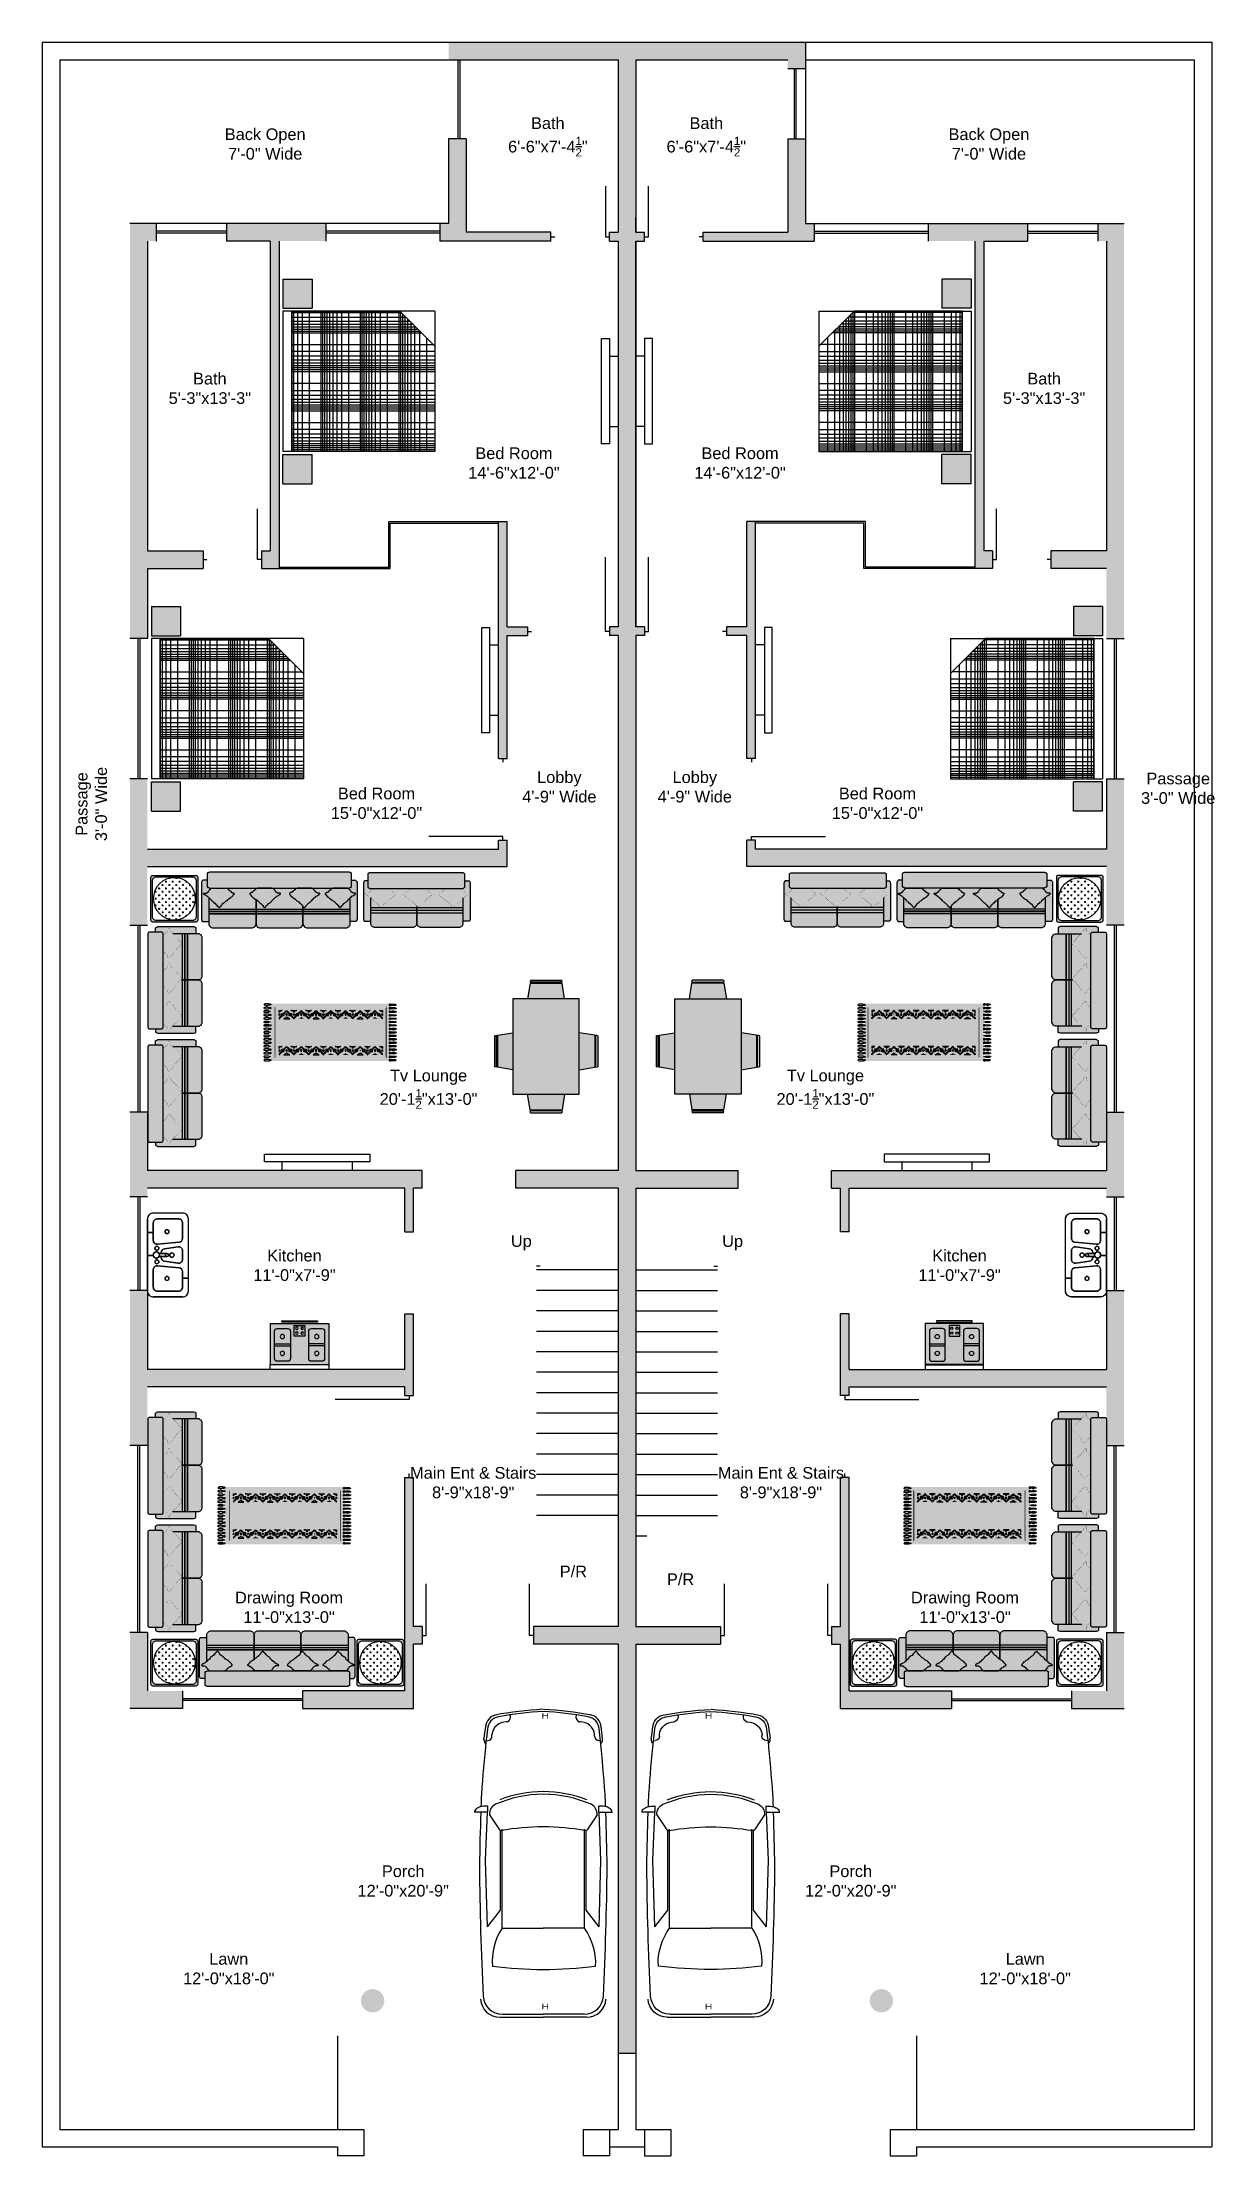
# Model space of a CAD drawing. Extents: x 11 to 612, y 7 to 1092.
import ezdxf

# ---------------------------------------------------------------- set-up
doc = ezdxf.new("R2010")
doc.units = 0
doc.header["$MEASUREMENT"] = 0
doc.layers.get('0').update_dxf_attribs({"linetype": 'CONTINUOUS'})
for name, color, linetype in [('1234', 7, 'CONTINUOUS'), ('DOORS', 42, 'CONTINUOUS'), ('FURN', 144, 'CONTINUOUS'), ('FURNITURE', 44, 'CONTINUOUS'), ('LABELS', 61, 'CONTINUOUS'), ('LINE', 7, 'CONTINUOUS'), ('STAIRS', 41, 'CONTINUOUS'), ('UP', 41, 'CONTINUOUS'), ('WALLS', 7, 'CONTINUOUS'), ('WINDOWS', 140, 'CONTINUOUS')]:
    doc.layers.add(name, color=color, linetype=linetype)
doc.styles.get("Standard").update_dxf_attribs({"font": 'arial.ttf'})

msp = doc.modelspace()

# ---------------------------------------------------------------- texts
at = {"insert": (27.7, 700.7), "char_height": 6, "width": 63.812, "attachment_point": 2, "rotation": 90}
msp.add_mtext('Passage\\P3\'-0" Wide', dxfattribs=at)
at = {"layer": 'LABELS', "char_height": 6, "width": 63.812, "attachment_point": 8}
for s, insert in [('\\A1;Bath\\P6\'-6"x7\'-4{\\H0.7x;\\S1/2;}"', (269.9, 1033)), ('\\A1;Bath\\P6\'-6"x7\'-4{\\H0.7x;\\S1/2;}"', (351.2, 1033)), ('Back Open\\P7\'-0" Wide', (124.9, 1031.3)), ('Back Open\\P7\'-0" Wide', (496.2, 1031.3)), ('Bath\\P5\'-3"x13\'-3"', (96.5, 905.9)), ('Bath\\P5\'-3"x13\'-3"', (524.5, 905.9)), ('Bed Room\\P14\'-6"x12\'-0"', (252.5, 867.6)), ('Bed Room\\P14\'-6"x12\'-0"', (368.5, 867.6)), ('Lobby\\P4\'-9" Wide', (275.8, 701.4)), ('Lobby\\P4\'-9" Wide', (345.3, 701.4)), ('Passage\\P3\'-0" Wide', (593.3, 700.7)), ('Bed Room\\P15\'-0{\\H1x;"x12\'-0"}', (182, 693)), ('Bed Room\\P15\'-0{\\H1x;"x12\'-0"}', (439, 693)), ('\\A1;Tv Lounge\\P20\'-1{\\H0.7x;\\S1/2;\\H1.429x;"x13\'-0"}', (208.7, 544.3)), ('\\A1;Tv Lounge\\P20\'-1{\\H0.7x;\\S1/2;\\H1.429x;"x13\'-0"}', (412.3, 544.3)), ('Up', (256.3, 471.6)), ('Up', (364.7, 471.6)), ('Kitchen\\P11\'-0{\\H1x;"x7\'-9"}', (139.9, 455.9)), ('Kitchen\\P11\'-0{\\H1x;"x7\'-9"}', (481.1, 455.9)), ('Main Ent & Stairs\\P8\'-9"x18\'-9"', (231.6, 344.4)), ('Main Ent & Stairs\\P8\'-9"x18\'-9"', (389.5, 344.4)), ('{\\C1;P/R}', (283, 303.8)), ('{\\C1;P/R}', (338, 299.8)), ('Drawing Room\\P11\'-0"x13\'-0"', (137.1, 280.4)), ('Drawing Room\\P11\'-0"x13\'-0"', (483.9, 280.4)), ('Porch\\P12\'-0"x20\'-9"', (195.7, 140)), ('Porch\\P12\'-0"x20\'-9"', (425.3, 140)), ('Lawn\\P12\'-0"x18\'-0"', (106.2, 95)), ('Lawn\\P12\'-0"x18\'-0"', (514.8, 95))]:
    msp.add_mtext(s, dxfattribs=dict(at, insert=insert))

# ---------------------------------------------------------------- blocks, each defined once
blk = doc.blocks.new('FURN-G128')
at = {"layer": 'FURNITURE', "color": 7, "linetype": 'CONTINUOUS'}
for p, q in [((948.699619, 672.436587), (948.699619, 635.436587)), ((951.699619, 675.436587), (966.699619, 675.436587)), ((953.699619, 672.436587), (964.699619, 672.436587)), ((969.699619, 672.436587), (969.699619, 635.436587)), ((951.699619, 670.436587), (951.699619, 662.444834)), ((966.699619, 670.436587), (966.699619, 661.444834)), ((951.699619, 656.166282), (951.699619, 651.706892)), ((953.518548, 660.453048), (964.518548, 659.453048)), ((953.982462, 658.146181), (960.982462, 657.146181)), ((953.982462, 649.726993), (960.982462, 650.726993)), ((959.699619, 654.686587), (963.736002, 654.686587)), ((959.699619, 653.186587), (963.736002, 653.186587)), ((962.699619, 655.166282), (962.699619, 654.686587)), ((962.699619, 653.189639), (962.699619, 652.706892)), ((951.699619, 637.436587), (951.699619, 645.428339)), ((953.518548, 647.420126), (964.518548, 648.420126)), ((966.699619, 637.436587), (966.699619, 646.428339)), ((951.699619, 632.436587), (966.699619, 632.436587)), ((953.699619, 635.436587), (964.699619, 635.436587))]:
    blk.add_line(p, q, dxfattribs=at)
at = {"layer": 'FURNITURE', "color": 120, "linetype": 'CONTINUOUS'}
blk.add_lwpolyline([(969.699619, 654.144815), (966.695311, 654.144815, -0.468519), (965.049373, 652.357401), (965.049373, 651.422386, -2.152654), (963.881442, 650.436587, -0.464543), (965.049373, 651.422386), (965.049373, 652.357401, -0.262509), (963.736002, 653.186587), (962.699619, 653.186587), (962.699619, 652.706892, -0.373238), (960.982462, 650.726993), (953.982462, 649.726993, -0.456412), (951.699619, 651.706892), (951.699619, 656.166282, -0.456412), (953.982462, 658.146181), (960.982462, 657.146181, -0.373238), (962.699619, 655.166282), (962.699619, 654.686587), (963.736002, 654.686587, -0.262509), (965.049373, 655.515772), (965.049373, 656.450788, -0.464543), (963.881442, 657.436587, -1), (965.881442, 657.436587, -0.365614), (965.049373, 656.450788), (965.049373, 655.515772, -0.39029), (966.695311, 654.144815), (969.699619, 654.144815), (969.699619, 672.436587, 0.414214), (966.699619, 675.436587), (951.699619, 675.436587, 0.414214), (948.699619, 672.436587), (948.699619, 665.739959), (951.699619, 665.739959), (951.699619, 670.436587, -0.414214), (953.699619, 672.436587), (964.699619, 672.436587, -0.414214), (966.699619, 670.436587), (966.699619, 661.444834, -0.441024), (964.518548, 659.453048), (953.518548, 660.453048, -0.387902), (951.699619, 662.444834), (951.699619, 665.739959), (948.699619, 665.739959), (948.699619, 635.436587, 0.414214), (951.699619, 632.436587), (966.699619, 632.436587, 0.414214), (969.699619, 635.436587), (969.699619, 642.402897), (966.699619, 642.402897), (966.699619, 637.436587, -0.414214), (964.699619, 635.436587), (953.699619, 635.436587, -0.414214), (951.699619, 637.436587), (951.699619, 645.428339, -0.387902), (953.518548, 647.420126), (964.518548, 648.420126, -0.441024), (966.699619, 646.428339), (966.699619, 642.402897), (969.699619, 642.402897)], format="xyb", close=True, dxfattribs=at)
at = {"layer": 'FURNITURE', "color": 121, "linetype": 'CONTINUOUS'}
for points in [[(966.699619, 670.436587, 0.414214), (964.699619, 672.436587), (953.699619, 672.436587, 0.414214), (951.699619, 670.436587), (951.699619, 662.444834, 0.387902), (953.518548, 660.453048), (964.518548, 659.453048, 0.441024), (966.699619, 661.444834)], [(962.699619, 652.706892), (962.699619, 653.186587), (959.699619, 653.186587, -0.414214), (958.949619, 653.936587, -0.414214), (959.699619, 654.686587), (962.699619, 654.686587), (962.699619, 655.166282, 0.373238), (960.982462, 657.146181), (953.982462, 658.146181, 0.456412), (951.699619, 656.166282), (951.699619, 651.706892, 0.456412), (953.982462, 649.726993), (960.982462, 650.726993, 0.373238)], [(966.699619, 646.428339, 0.441024), (964.518548, 648.420126), (953.518548, 647.420126, 0.387902), (951.699619, 645.428339), (951.699619, 637.436587, 0.414214), (953.699619, 635.436587), (964.699619, 635.436587, 0.414214), (966.699619, 637.436587)]]:
    blk.add_lwpolyline(points, format="xyb", close=True, dxfattribs=at)
at = {"layer": 'FURNITURE', "color": 250, "linetype": 'CONTINUOUS'}
for points in [[(960.699619, 665.936587, 1), (958.699619, 665.936587, 1)], [(958.317653, 653.936587, 1), (956.081585, 653.936587, 1)], [(960.699619, 641.936587, 1), (958.699619, 641.936587, 1)]]:
    blk.add_lwpolyline(points, format="xyb", close=True, dxfattribs=at)
at = {"layer": 'FURNITURE', "color": 31, "linetype": 'CONTINUOUS'}
for points in [[(960.449619, 653.936587, 1), (958.949619, 653.936587, 1)], [(966.709082, 653.936587, 1), (963.546804, 653.936587, 1)]]:
    blk.add_lwpolyline(points, format="xyb", close=True, dxfattribs=at)
at = {"layer": 'FURNITURE', "color": 51, "linetype": 'CONTINUOUS'}
blk.add_lwpolyline([(963.736002, 654.686587), (959.699619, 654.686587, -1), (959.699619, 653.186587), (963.736002, 653.186587, -0.124187), (963.546804, 653.936587, -0.124187)], format="xyb", close=True, dxfattribs=at)
at = {"layer": 'FURNITURE', "color": 1, "linetype": 'CONTINUOUS'}
blk.add_lwpolyline([(963.881442, 657.436587, 1), (965.881442, 657.436587, 1)], format="xyb", close=True, dxfattribs=at)
at = {"layer": 'FURNITURE', "color": 160, "linetype": 'CONTINUOUS'}
blk.add_lwpolyline([(965.881442, 650.436587, 1), (963.881442, 650.436587, 1)], format="xyb", close=True, dxfattribs=at)
at = {"layer": 'FURNITURE', "color": 7, "linetype": 'CONTINUOUS'}
for centre, radius in [((959.699619, 665.936587), 1), ((957.199619, 653.936587), 1.118034), ((959.699619, 653.936587), 0.75), ((965.127943, 653.936587), 1.581139), ((964.881442, 657.436587), 1), ((964.881442, 650.436587), 1), ((959.699619, 641.936587), 1)]:
    blk.add_circle(centre, radius, dxfattribs=at)
for centre, radius, start, end in [((951.699619, 672.436587), 3, 90, 180), ((953.699619, 670.436587), 2, 90, 180), ((964.699619, 670.436587), 2, 0, 90), ((966.699619, 672.436587), 3, 0, 90), ((953.699619, 662.444834), 2, 180, 264.805571), ((953.699619, 656.166282), 2, 81.869898, 180), ((953.699619, 651.706892), 2, 180, 278.130102), ((960.699619, 655.166282), 2, 0, 81.869898), ((960.699619, 652.706892), 2, 278.130102, 0), ((964.699619, 661.444834), 2, 264.805571, 0), ((953.699619, 645.428339), 2, 95.194429, 180), ((964.699619, 646.428339), 2, 0, 95.194429), ((951.699619, 635.436587), 3, 180, 270), ((953.699619, 637.436587), 2, 180, 270), ((964.699619, 637.436587), 2, 270, 0), ((966.699619, 635.436587), 3, 270, 0)]:
    blk.add_arc(centre, radius, start, end, dxfattribs=at)
blk = doc.blocks.new('FURN-G127')
at = {"layer": 'FURNITURE', "color": 7, "linetype": 'CONTINUOUS'}
for p, q in [((994.907543, 653.856459), (973.7169, 653.856459)), ((973.7169, 653.856459), (973.7169, 623.862227)), ((991.772442, 651.745925), (977.693813, 651.745925)), ((984.183865, 651.745925), (984.183865, 643.576735)), ((985.29002, 651.673445), (985.29002, 643.500228)), ((997.339962, 653.879409), (994.875942, 653.879409)), ((994.875942, 653.879409), (994.875942, 623.876387)), ((994.907543, 623.862227), (994.907543, 653.856459)), ((997.339962, 623.876387), (997.339962, 653.879409)), ((973.06216, 648.009261), (972.482387, 648.009261)), ((972.482387, 648.009261), (972.482387, 629.746535)), ((973.06216, 629.746535), (973.06216, 648.009261)), ((980.211483, 641.612044), (974.82513, 641.612044)), ((974.82513, 641.612044), (974.82513, 636.153182)), ((976.321636, 650.373732), (976.321636, 644.936324)), ((977.693813, 643.564131), (991.772442, 643.564131)), ((980.211483, 636.153182), (980.211483, 641.612044)), ((993.144619, 644.936324), (993.144619, 650.373732)), ((972.482387, 629.746535), (973.06216, 629.746535)), ((974.82513, 636.153182), (980.211483, 636.153182)), ((976.321636, 632.828932), (976.321636, 627.391524)), ((991.772442, 634.201094), (977.693813, 634.201094)), ((984.183865, 626.019332), (984.183865, 634.188521)), ((985.29002, 626.091811), (985.29002, 634.265029)), ((993.144619, 627.391524), (993.144619, 632.828932)), ((973.7169, 623.862227), (994.907543, 623.862227)), ((977.693813, 626.019332), (991.772442, 626.019332)), ((994.875942, 623.876387), (997.339962, 623.876387))]:
    blk.add_line(p, q, dxfattribs=at)
for centre, radius in [((976.216274, 640.26921), 0.658514), ((978.669186, 640.26921), 0.658514), ((980.511013, 647.687789), 1.101392), ((989.100185, 647.687789), 1.101392), ((976.216274, 637.496016), 0.658514), ((978.669186, 637.496016), 0.658514), ((980.511013, 630.077468), 1.101392), ((989.100185, 630.077468), 1.101392)]:
    blk.add_circle(centre, radius, dxfattribs=at)
for centre, start, end in [((977.693813, 650.373732), 90.000003, 180.000005), ((991.772442, 650.373732), 0, 90.000003), ((977.693813, 644.936324), 180.000005, 270.000001), ((991.772442, 644.936324), 270.000001, 0), ((977.693813, 632.828932), 90.000003, 180.000005), ((991.772442, 632.828932), 0, 90.000003), ((977.693813, 627.391524), 180.000005, 270.000001), ((991.772442, 627.391524), 270.000001, 0)]:
    blk.add_arc(centre, 1.372175, start, end, dxfattribs=at)
blk = doc.blocks.new('FURN-G126')
at = {"layer": 'FURNITURE', "color": 63, "linetype": 'CONTINUOUS'}
for points in [[(994.875942, 623.876387), (994.875942, 653.856459), (973.7169, 653.856459)], [(973.7169, 653.856459), (973.7169, 623.862227), (994.875942, 623.876387)], [(973.7169, 623.862227), (994.907543, 623.862227), (994.875942, 623.876387)], [(994.907543, 623.862227), (994.907543, 623.876387), (994.875942, 623.876387)]]:
    blk.add_solid(points, dxfattribs=at)
at = {"layer": 'FURNITURE'}
blk.add_blockref('FURN-G127', (0, 0), dxfattribs=at)
blk = doc.blocks.new('FURN-G6')
at = {"layer": 'FURNITURE', "color": 7, "linetype": 'CONTINUOUS'}
for p, q in [((832.438348, 559.602644), (847.438348, 559.602644)), ((847.438348, 559.602644), (847.438348, 544.602644)), ((848.938348, 481.602644), (848.938348, 559.602644)), ((848.938348, 559.602644), (920.938348, 559.602644)), ((920.938348, 481.602644), (920.938348, 559.602644)), ((922.438348, 559.602644), (922.438348, 544.602644)), ((937.438348, 559.602644), (922.438348, 559.602644)), ((937.438348, 559.602644), (937.438348, 544.602644)), ((832.438348, 544.602644), (847.438348, 544.602644)), ((937.438348, 544.602644), (922.438348, 544.602644)), ((848.938348, 481.602644), (920.938348, 481.602644))]:
    blk.add_line(p, q, dxfattribs=at)
blk = doc.blocks.new('FURN-G5')
at = {"layer": 'FURNITURE', "color": 7, "linetype": 'CONTINUOUS'}
blk.add_line((832.438348, 559.602644), (832.438348, 544.602644), dxfattribs=at)
at = {"layer": 'FURNITURE'}
blk.add_blockref('FURN-G6', (0, 0), dxfattribs=at)
blk = doc.blocks.new('FURN-G7')
at = {"layer": 'FURNITURE', "color": 181, "linetype": 'CONTINUOUS'}
for p, q in [((920.938348, 553.980644), (848.938348, 553.980644)), ((849.541348, 555.102644), (849.541348, 498.999644)), ((852.040348, 555.102644), (852.040348, 496.500644)), ((853.978348, 555.102644), (853.978348, 494.562644)), ((855.562348, 555.102644), (855.562348, 492.978644)), ((856.903348, 555.102644), (856.903348, 491.637644)), ((858.061348, 555.102644), (858.061348, 490.479644)), ((859.084348, 555.102644), (859.084348, 489.456644)), ((859.999348, 555.102644), (859.999348, 488.541644)), ((866.020348, 555.102644), (866.020348, 482.520644)), ((869.542348, 481.605644), (869.542348, 555.102644)), ((872.041348, 481.605644), (872.041348, 555.102644)), ((873.979348, 481.605644), (873.979348, 555.102644)), ((875.563348, 481.605644), (875.563348, 555.102644)), ((876.904348, 481.605644), (876.904348, 555.102644)), ((878.062348, 481.605644), (878.062348, 555.102644)), ((879.085348, 481.605644), (879.085348, 555.102644)), ((880.000348, 481.605644), (880.000348, 555.102644)), ((886.021348, 481.605644), (886.021348, 555.102644)), ((889.540348, 555.102644), (889.540348, 481.605644)), ((892.039348, 555.102644), (892.039348, 481.605644)), ((893.977348, 555.102644), (893.977348, 481.605644)), ((895.561348, 555.102644), (895.561348, 481.605644)), ((896.902348, 555.102644), (896.902348, 481.605644)), ((898.060348, 555.102644), (898.060348, 481.605644)), ((899.083348, 555.102644), (899.083348, 481.605644)), ((899.998348, 555.102644), (899.998348, 481.605644)), ((906.019348, 555.102644), (906.019348, 481.605644)), ((909.541348, 481.605644), (909.541348, 555.102644)), ((912.040348, 481.605644), (912.040348, 555.102644)), ((913.978348, 481.605644), (913.978348, 555.102644)), ((915.562348, 481.605644), (915.562348, 555.102644)), ((916.903348, 481.605644), (916.903348, 555.102644)), ((918.061348, 481.605644), (918.061348, 555.102644)), ((919.084348, 481.605644), (919.084348, 555.102644)), ((919.999348, 481.605644), (919.999348, 555.102644)), ((920.938348, 552.042644), (848.938348, 552.042644)), ((920.938348, 549.543644), (848.938348, 549.543644)), ((920.938348, 546.021644), (848.938348, 546.021644)), ((920.938348, 540.000644), (848.938348, 540.000644)), ((920.938348, 539.085644), (848.938348, 539.085644)), ((920.938348, 538.062644), (848.938348, 538.062644)), ((920.938348, 536.901644), (848.938348, 536.901644)), ((920.938348, 535.563644), (848.938348, 535.563644)), ((848.938348, 533.979644), (920.938348, 533.979644)), ((848.938348, 532.041644), (920.938348, 532.041644)), ((848.938348, 529.542644), (920.938348, 529.542644)), ((848.938348, 526.020644), (920.938348, 526.020644)), ((848.938348, 519.999644), (920.938348, 519.999644)), ((848.938348, 519.084644), (920.938348, 519.084644)), ((848.938348, 518.061644), (920.938348, 518.061644)), ((848.938348, 516.900644), (920.938348, 516.900644)), ((848.938348, 515.562644), (920.938348, 515.562644)), ((920.938348, 513.981644), (848.938348, 513.981644)), ((920.938348, 512.043644), (848.938348, 512.043644)), ((920.938348, 509.544644), (848.938348, 509.544644)), ((920.938348, 506.022644), (848.938348, 506.022644)), ((920.938348, 500.001644), (848.938348, 500.001644)), ((920.938348, 499.086644), (849.454348, 499.086644)), ((920.938348, 498.063644), (850.477348, 498.063644)), ((920.938348, 496.902644), (851.638348, 496.902644)), ((920.938348, 495.564644), (852.976348, 495.564644)), ((854.560348, 493.980644), (920.938348, 493.980644)), ((856.498348, 492.042644), (920.938348, 492.042644)), ((858.997348, 489.543644), (920.938348, 489.543644)), ((862.519348, 486.021644), (920.938348, 486.021644))]:
    blk.add_line(p, q, dxfattribs=at)
blk = doc.blocks.new('A$C798D1D60')
at = {"layer": 'FURNITURE', "color": 7, "linetype": 'CONTINUOUS'}
for p, q in [((16.5, 73.5), (88.5, 73.5)), ((16.5, 18), (34.5, 0))]:
    blk.add_line(p, q, dxfattribs=at)
at = {"layer": 'FURNITURE', "color": 181, "linetype": 'CONTINUOUS'}
blk.add_lwpolyline([(88.5, 73.5), (16.5, 73.5), (16.5, 18), (34.5, 0), (88.5, 0)], close=True, dxfattribs=at)
at = {"layer": 'FURNITURE', "color": 42, "linetype": 'CONTINUOUS'}
for points in [[(15, 78), (0, 78), (15, 63), (0, 63)], [(105, 78), (90, 78), (105, 63), (90, 63)]]:
    blk.add_solid(points, dxfattribs=at)
at = {"layer": 'FURNITURE'}
for name in ['FURN-G5', 'FURN-G7']:
    blk.add_blockref(name, (-832.4, -481.6), dxfattribs=at)
blk = doc.blocks.new('DAS')
at = {"layer": 'FURN'}
for p, q in [((4.54, 0), (0, 0)), ((4.54, -45), (4.54, 9)), ((4.54, 9), (8.54, 9)), ((8.54, 9), (8.54, -45)), ((4.54, -36), (0.04, -36)), ((8.54, -45), (4.54, -45))]:
    blk.add_line(p, q, dxfattribs=at)
blk = doc.blocks.new('CORNER_TABLE_2X2')
h = blk.add_hatch(color=12)
h.dxf.hatch_style = 1
h.paths.add_polyline_path([(11, -12, 0.414214), (12, -11), (12, 11, 0.414214), (11, 12), (-11, 12, 0.414214), (-12, 11), (-12, -11, 0.414214), (-11, -12)])
h.paths.add_polyline_path([(-9.2, -11.2, -0.414214), (-11.2, -9.2), (-11.2, 9.2, -0.414214), (-9.2, 11.2), (9.2, 11.2, -0.414214), (11.2, 9.2), (11.2, -9.2, -0.414214), (9.2, -11.2)], flags=16)
h.paths.add_polyline_path([(-10.8, 0, -1), (10.8, 0, -1)], flags=0)
h = blk.add_hatch(color=12)
h.dxf.hatch_style = 1
h.paths.add_polyline_path([(10.8, 0, -0.011633), (10.7, -0.5), (11.2, -0.5), (11.2, 0.5), (10.7, 0.5, -0.011633)])
h.paths.add_polyline_path([(-0.5, -10.7), (-0.5, -11.2), (0.5, -11.2), (0.5, -10.7, -0.023268)])
h.paths.add_polyline_path([(-10.7, 0.5), (-11.2, 0.5), (-11.2, -0.5), (-10.7, -0.5, -0.011633), (-10.8, 0, -0.011633)])
h.paths.add_polyline_path([(0.5, 10.7), (0.5, 11.2), (-0.5, 11.2), (-0.5, 10.7, -0.023268)])
h = blk.add_hatch()
h.set_pattern_fill('CROSS,_O', color=4, scale=7, angle=180)
h.set_pattern_definition([(180, (417.5305, 118.5105), (-1.75, -1.75), [0.875, -2.625]), (270, (417.093, 118.948), (1.75, -1.75), [0.875, -2.625])])
h.paths.add_polyline_path([(10.8, 0, 1), (-10.8, 0, 1)])
for p, q in [((-0.5, 10.7), (-0.5, 11.2)), ((0.5, 10.7), (0.5, 11.2)), ((-10.7, 0.5), (-11.2, 0.5)), ((10.7, 0.5), (11.2, 0.5)), ((-10.7, -0.5), (-11.2, -0.5)), ((-0.5, -10.7), (-0.5, -11.2)), ((0.5, -10.7), (0.5, -11.2)), ((10.7, -0.5), (11.2, -0.5))]:
    blk.add_line(p, q)
for points in [[(11, 12), (-11, 12, 0.414214), (-12, 11), (-12, -11, 0.414214), (-11, -12), (11, -12, 0.414214), (12, -11), (12, 11, 0.414214)], [(9.2, 11.2), (-9.2, 11.2, 0.414214), (-11.2, 9.2), (-11.2, -9.2, 0.414214), (-9.2, -11.2), (9.2, -11.2, 0.414214), (11.2, -9.2), (11.2, 9.2, 0.414214)]]:
    blk.add_lwpolyline(points, format="xyb", close=True)
at = {"color": 12}
blk.add_circle((0, 0), 10.8, dxfattribs=at)
blk = doc.blocks.new('AFEDADSDF')
at = {"layer": 'FURNITURE'}
h = blk.add_hatch(color=251, dxfattribs=at)
h.dxf.hatch_style = 1
h.paths.add_polyline_path([(-20.4, 23.8), (-25.7, 23.8), (-26.1, 23.8), (-26.5, 23.6), (-26.7, 23.4), (-27.1, 23.2), (-27.3, 22.8), (-27.5, 22.4), (-27.7, 22.2), (-27.7, 21.6), (-27.7, 2.5), (-27.7, 1.9), (-27.5, 1.7), (-27.3, 1.3), (-27.1, 0.9), (-26.7, 0.7), (-26.5, 0.5), (-26.1, 0.3), (-25.7, 0.3), (-20.4, 0.3)])
h.paths.add_polyline_path([(-19, 23.8), (-20.3, 23.8), (-20.3, 0.3), (-19, 0.3)])
h.paths.add_polyline_path([(-17.7, 23.8), (-18.9, 23.8), (-18.9, 0.3), (-17.7, 0.3)])
h.paths.add_polyline_path([(-11.7, 12), (-11.9, 12.4), (-12.3, 12.7), (-12.6, 13.1), (-12.8, 13.3), (-13, 13.7), (-13.4, 14.3), (-13.8, 14.7), (-14.2, 15.1), (-14.4, 15.7), (-14.8, 16.1), (-15.2, 16.5), (-15.6, 16.9), (-16, 17.5), (-16.2, 17.7), (-16.4, 17.7), (-16.6, 17.9), (-17, 18.1), (-17.2, 18.1), (-17.4, 18.3), (-17.4, 18.5), (-17.6, 18.7), (-17.6, 18.9), (-17.4, 19.1), (-17.2, 19.3), (-17, 19.5), (-16.6, 19.7), (-16.4, 19.9), (-16, 20.3), (-15.6, 20.7), (-15.4, 21.2), (-15, 21.6), (-14.8, 22), (-14.6, 22.2), (-14.2, 22.4), (-13.8, 22.8), (-13.4, 23.2), (-13, 23.6), (-12.8, 23.8), (-17.7, 23.8), (-17.7, 1.1), (-17.4, 1.1), (-17.4, 1.3), (-17.2, 1.3), (-17.2, 1.5), (-17, 1.5), (-17, 1.7), (-16.6, 1.9), (-16.4, 2.1), (-16, 2.5), (-15.6, 2.9), (-15.4, 3.3), (-15, 3.7), (-14.8, 4.1), (-14.6, 4.4), (-14.2, 4.6), (-13.8, 5), (-13.4, 5.4), (-13, 5.8), (-12.6, 6.2), (-12.3, 6.6), (-11.9, 7), (-11.7, 7.4), (-11.5, 7.6), (-11.5, 7.8), (-11.3, 8), (-11.3, 8.2), (-11.1, 8.4), (-11.1, 8.6), (-10.9, 8.6), (-10.7, 8.8), (-10.5, 8.8), (-10.3, 8.6), (-10.3, 8.4), (-10.3, 8.2), (-10.3, 7.8), (-10.3, 7.6), (-10.3, 7.2), (-10.1, 7), (-9.9, 6.6), (-9.5, 6.4), (-9.1, 6), (-8.7, 5.8), (-8.5, 5.6), (-8.1, 5.2), (-7.9, 4.8), (-7.9, 15.3), (-8.1, 14.9), (-8.3, 14.5), (-8.7, 14.1), (-8.9, 13.9), (-9.3, 13.5), (-9.5, 13.1), (-9.9, 12.9), (-9.9, 12.7), (-10.1, 12.4), (-10.1, 12), (-10.3, 11.8), (-10.3, 11.6), (-10.5, 11.4), (-10.7, 11.4), (-11.1, 11.6), (-11.3, 11.8)])
h.paths.add_polyline_path([(-7.9, -2.5), (-8.1, -2.9), (-8.3, -3.3), (-8.7, -3.7), (-8.9, -3.9), (-9.3, -4.4), (-9.5, -4.8), (-9.9, -5), (-9.9, -5.2), (-10.1, -5.6), (-10.1, -5.8), (-10.3, -6), (-10.3, -6.2), (-10.5, -6.4), (-10.7, -6.4), (-11.1, -6.2), (-11.3, -6), (-11.7, -5.8), (-11.9, -5.6), (-12.3, -5.2), (-12.6, -4.8), (-12.8, -4.6), (-13, -4.4), (-13.4, -3.7), (-13.8, -3.1), (-14.2, -2.7), (-14.4, -2.3), (-14.8, -1.9), (-15.2, -1.5), (-15.6, -0.9), (-16, -0.5), (-16.2, -0.3), (-16.4, -0.1), (-16.6, 0.1), (-17, 0.1), (-17.2, 0.3), (-17.7, 0.3), (-17.7, -18.1), (-17.6, -18.1), (-17.6, -17.9), (-17.4, -17.5), (-17.2, -17.3), (-17, -17.1), (-16.6, -17.1), (-16.4, -16.9), (-16.2, -16.7), (-16, -16.5), (-15.6, -16.1), (-15.2, -15.5), (-14.8, -15.1), (-14.4, -14.7), (-14.2, -14.3), (-13.8, -13.9), (-13.4, -13.3), (-13, -12.7), (-12.8, -12.4), (-12.6, -12.2), (-12.3, -11.8), (-11.9, -11.4), (-11.7, -11.2), (-11.3, -11), (-11.1, -10.6), (-10.7, -10.6), (-10.5, -10.6), (-10.3, -10.8), (-10.3, -11), (-10.1, -11.2), (-10.1, -11.4), (-9.9, -11.8), (-9.5, -12.2), (-9.3, -12.7), (-8.9, -13.1), (-8.7, -13.3), (-8.3, -13.7), (-8.1, -14.1), (-7.9, -14.3)])
h.paths.add_polyline_path([(-13.4, -22.4), (-13.8, -22), (-14.2, -21.6), (-14.6, -21.4), (-14.8, -21.2), (-15, -20.7), (-15.4, -20.3), (-15.6, -19.9), (-16, -19.5), (-16.4, -19.1), (-16.6, -18.7), (-17, -18.7), (-17, -18.5), (-17.2, -18.5), (-17.2, -18.3), (-17.4, -18.3), (-17.4, -18.1), (-17.7, -18.1), (-17.7, -23.2), (-12.6, -23.2), (-13, -22.8)])
h.paths.add_polyline_path([(-17.7, 0.3), (-18.9, 0.3), (-18.9, -23.2), (-17.7, -23.2)])
h.paths.add_polyline_path([(-19, 0.3), (-20.3, 0.3), (-20.3, -23.2), (-19, -23.2)])
h = blk.add_hatch(color=251, dxfattribs=at)
h.dxf.hatch_style = 1
h.paths.add_polyline_path([(-12.8, 23.8), (-12.6, 24), (-12.3, 24.4), (-11.9, 24.8), (-11.7, 25.2), (-11.5, 25.4), (-11.5, 25.6), (-11.3, 25.8), (-11.3, 26), (-11.1, 26.2), (-11.1, 26.4), (-10.9, 26.6), (-10.7, 26.6), (-10.5, 26.6), (-10.3, 26.4), (-10.3, 26.2), (-10.3, 26), (-10.3, 25.6), (-10.3, 25.4), (-10.3, 25.2), (-10.1, 25), (-9.9, 24.6), (-9.5, 24.2), (-9.1, 24), (-8.7, 23.6), (-8.5, 23.4), (-8.1, 23.2), (-7.9, 22.8), (-7.9, 23.2), (-7.9, 23.4), (-7.9, 23.8), (-7.7, 24), (-7.7, 24.2), (-7.5, 24.4), (-7.3, 24.6), (-7.1, 24.6), (-4, 24.6), (-4, 26.8), (-4.3, 27), (-4.7, 27.2), (-5.1, 27.4), (-5.9, 27.4), (-22.7, 27.4), (-23.5, 27.4), (-24.1, 27.2), (-24.5, 27), (-24.5, 26.8), (-24.5, 23.8)])
h.paths.add_polyline_path([(0, 23.2), (0, 23.4), (0, 23.8), (-0.2, 24), (-0.2, 24.2), (-0.4, 24.4), (-0.6, 24.6), (-0.8, 24.6), (-7.1, 24.6), (-7.3, 24.6), (-7.5, 24.4), (-7.7, 24.2), (-7.7, 24), (-7.9, 23.8), (-7.9, 23.4), (-7.9, 23.2), (-7.9, -23.2), (-7.9, -23.4), (-7.9, -23.8), (-7.7, -24), (-7.7, -24.2), (-7.5, -24.4), (-7.3, -24.6), (-7.1, -24.6), (-0.8, -24.6), (-0.6, -24.6), (-0.4, -24.4), (-0.2, -24.2), (-0.2, -24), (0, -23.8), (0, -23.4), (0, -23.2)])
h.paths.add_polyline_path([(-5.9, -26.8), (-5.1, -26.8), (-4.7, -26.6), (-4.3, -26.4), (-4, -26.2), (-4, -24.6), (-7.1, -24.6), (-7.3, -24.6), (-7.5, -24.4), (-7.7, -24.2), (-7.7, -24), (-7.9, -23.8), (-7.9, -23.4), (-7.9, -23.2), (-7.9, -21.8), (-8.1, -22.2), (-8.5, -22.6), (-8.7, -22.8), (-9.1, -23), (-9.5, -23.4), (-9.9, -23.6), (-10.1, -24), (-10.3, -24.2), (-10.3, -24.6), (-10.3, -24.8), (-10.3, -25.2), (-10.3, -25.4), (-10.3, -25.6), (-10.5, -25.8), (-10.7, -25.8), (-10.9, -25.6), (-11.1, -25.6), (-11.1, -25.4), (-11.3, -25.2), (-11.3, -25), (-11.5, -24.8), (-11.5, -24.6), (-11.7, -24.4), (-11.9, -24), (-12.3, -23.6), (-12.6, -23.2), (-24.5, -23.2), (-24.5, -26.2), (-24.5, -26.4), (-24.1, -26.6), (-23.5, -26.8), (-22.7, -26.8)])
h = blk.add_hatch(color=52, dxfattribs=at)
h.dxf.hatch_style = 1
h.paths.add_polyline_path([(-7.9, 22.8), (-8.1, 23.2), (-8.5, 23.4), (-8.7, 23.6), (-9.1, 24), (-9.5, 24.2), (-9.9, 24.6), (-10.1, 25), (-10.3, 25.2), (-10.3, 25.4), (-10.3, 25.6), (-10.3, 26), (-10.3, 26.2), (-10.3, 26.4), (-10.5, 26.6), (-10.7, 26.6), (-10.9, 26.6), (-11.1, 26.4), (-11.1, 26.2), (-11.3, 26), (-11.3, 25.8), (-11.5, 25.6), (-11.5, 25.4), (-11.7, 25.2), (-11.9, 24.8), (-12.3, 24.4), (-12.6, 24), (-13, 23.6), (-13.4, 23.2), (-13.8, 22.8), (-14.2, 22.4), (-14.6, 22.2), (-14.8, 22), (-15, 21.6), (-15.4, 21.2), (-15.6, 20.7), (-16, 20.3), (-16.4, 19.9), (-16.6, 19.7), (-17, 19.5), (-17.2, 19.3), (-17.4, 19.1), (-17.6, 18.9), (-17.6, 18.7), (-17.4, 18.5), (-17.4, 18.3), (-17.2, 18.1), (-17, 18.1), (-16.6, 17.9), (-16.4, 17.7), (-16.2, 17.7), (-16, 17.5), (-15.6, 16.9), (-15.2, 16.5), (-14.8, 16.1), (-14.4, 15.7), (-14.2, 15.1), (-13.8, 14.7), (-13.4, 14.3), (-13, 13.7), (-12.8, 13.3), (-12.6, 13.1), (-12.3, 12.7), (-11.9, 12.4), (-11.7, 12), (-11.3, 11.8), (-11.1, 11.6), (-10.7, 11.4), (-10.5, 11.4), (-10.3, 11.6), (-10.3, 11.8), (-10.1, 12), (-10.1, 12.4), (-9.9, 12.7), (-9.9, 12.9), (-9.5, 13.1), (-9.3, 13.5), (-8.9, 13.9), (-8.7, 14.1), (-8.3, 14.5), (-8.1, 14.9), (-7.9, 15.3)])
h.paths.add_polyline_path([(-7.9, 4.8), (-8.1, 5.2), (-8.5, 5.6), (-8.7, 5.8), (-9.1, 6), (-9.5, 6.4), (-9.9, 6.6), (-10.1, 7), (-10.3, 7.2), (-10.3, 7.6), (-10.3, 7.8), (-10.3, 8.2), (-10.3, 8.4), (-10.3, 8.6), (-10.5, 8.8), (-10.7, 8.8), (-10.9, 8.6), (-11.1, 8.6), (-11.1, 8.4), (-11.3, 8.2), (-11.3, 8), (-11.5, 7.8), (-11.5, 7.6), (-11.7, 7.4), (-11.9, 7), (-12.3, 6.6), (-12.6, 6.2), (-13, 5.8), (-13.4, 5.4), (-13.8, 5), (-14.2, 4.6), (-14.6, 4.4), (-14.8, 4.1), (-15, 3.7), (-15.4, 3.3), (-15.6, 2.9), (-16, 2.5), (-16.4, 2.1), (-16.6, 1.9), (-17, 1.7), (-17, 1.5), (-17.2, 1.5), (-17.2, 1.3), (-17.4, 1.3), (-17.4, 1.1), (-17.6, 1.1), (-17.6, 0.9), (-17.4, 0.7), (-17.4, 0.5), (-17.2, 0.3), (-17, 0.1), (-16.6, 0.1), (-16.4, -0.1), (-16.2, -0.3), (-16, -0.5), (-15.6, -0.9), (-15.2, -1.5), (-14.8, -1.9), (-14.4, -2.3), (-14.2, -2.7), (-13.8, -3.1), (-13.4, -3.7), (-13, -4.4), (-12.8, -4.6), (-12.6, -4.8), (-12.3, -5.2), (-11.9, -5.6), (-11.7, -5.8), (-11.3, -6), (-11.1, -6.2), (-10.7, -6.4), (-10.5, -6.4), (-10.3, -6.2), (-10.3, -6), (-10.1, -5.8), (-10.1, -5.6), (-9.9, -5.2), (-9.9, -5), (-9.5, -4.8), (-9.3, -4.4), (-8.9, -3.9), (-8.7, -3.7), (-8.3, -3.3), (-8.1, -2.9), (-7.9, -2.5)])
h.paths.add_polyline_path([(-7.9, -14.3), (-8.1, -14.1), (-8.3, -13.7), (-8.7, -13.3), (-8.9, -13.1), (-9.3, -12.7), (-9.5, -12.2), (-9.9, -11.8), (-10.1, -11.4), (-10.1, -11.2), (-10.3, -11), (-10.3, -10.8), (-10.5, -10.6), (-10.7, -10.6), (-11.1, -10.6), (-11.3, -11), (-11.7, -11.2), (-11.9, -11.4), (-12.3, -11.8), (-12.6, -12.2), (-12.8, -12.4), (-13, -12.7), (-13.4, -13.3), (-13.8, -13.9), (-14.2, -14.3), (-14.4, -14.7), (-14.8, -15.1), (-15.2, -15.5), (-15.6, -16.1), (-16, -16.5), (-16.2, -16.7), (-16.4, -16.9), (-16.6, -17.1), (-17, -17.1), (-17.2, -17.3), (-17.4, -17.5), (-17.6, -17.9), (-17.6, -18.1), (-17.4, -18.1), (-17.4, -18.3), (-17.2, -18.3), (-17.2, -18.5), (-17, -18.5), (-17, -18.7), (-16.6, -18.7), (-16.4, -19.1), (-16, -19.5), (-15.6, -19.9), (-15.4, -20.3), (-15, -20.7), (-14.8, -21.2), (-14.6, -21.4), (-14.2, -21.6), (-13.8, -22), (-13.4, -22.4), (-13, -22.8), (-12.6, -23.2), (-12.3, -23.6), (-11.9, -24), (-11.7, -24.4), (-11.5, -24.6), (-11.5, -24.8), (-11.3, -25), (-11.3, -25.2), (-11.1, -25.4), (-11.1, -25.6), (-10.9, -25.6), (-10.7, -25.8), (-10.5, -25.8), (-10.3, -25.6), (-10.3, -25.4), (-10.3, -25.2), (-10.3, -24.8), (-10.3, -24.6), (-10.3, -24.2), (-10.1, -24), (-9.9, -23.6), (-9.5, -23.4), (-9.1, -23), (-8.7, -22.8), (-8.5, -22.6), (-8.1, -22.2), (-7.9, -21.8)])
h = blk.add_hatch(color=251, dxfattribs=at)
h.dxf.hatch_style = 1
h.paths.add_polyline_path([(-20.4, 0.3), (-25.7, 0.3), (-26.1, 0.3), (-26.5, 0.1), (-26.7, -0.1), (-27.1, -0.3), (-27.3, -0.7), (-27.5, -0.9), (-27.7, -1.3), (-27.7, -1.9), (-27.7, -21), (-27.7, -21.6), (-27.5, -21.8), (-27.3, -22.2), (-27.1, -22.6), (-26.7, -22.8), (-26.5, -23), (-26.1, -23.2), (-25.7, -23.2), (-20.4, -23.2)])
at = {"layer": 'FURNITURE', "color": 7}
for p, q in [((-27.7, 22.2), (-27.5, 22.4)), ((-27.7, 21.6), (-27.7, 22.2)), ((-27.7, 2.5), (-27.7, 21.6)), ((-27.5, 22.4), (-27.3, 22.8)), ((-27.3, 22.8), (-27.1, 23.2)), ((-27.1, 23.2), (-26.7, 23.4)), ((-26.7, 23.4), (-26.5, 23.6)), ((-26.5, 23.6), (-26.1, 23.8)), ((-26.1, 23.8), (-25.7, 23.8)), ((-25.7, 23.8), (-12.7, 23.8)), ((-24.1, 27.2), (-24.5, 27)), ((-24.5, 27), (-24.5, 26.8)), ((-24.5, 26.8), (-24.5, 23.8)), ((-23.5, 27.4), (-24.1, 27.2)), ((-22.7, 27.4), (-23.5, 27.4)), ((-5.9, 27.4), (-22.7, 27.4)), ((-20.4, -23.2), (-20.4, 23.8)), ((-20.3, -23.2), (-20.3, 23.8)), ((-19, -23.2), (-19, 23.8)), ((-18.9, -23.2), (-18.9, 23.8)), ((-17.7, -23.2), (-17.7, 23.8)), ((-17.7, -23.2), (-17.7, 23.8)), ((-7.9, 23.8), (-7.7, 24)), ((-7.9, 23.4), (-7.9, 23.8)), ((-7.9, 23.2), (-7.9, 23.4)), ((-7.9, -23.2), (-7.9, 23.2)), ((-7.7, 24.2), (-7.5, 24.4)), ((-7.7, 24), (-7.7, 24.2)), ((-7.5, 24.4), (-7.3, 24.6)), ((-7.5, 24.4), (-7.5, 24.4)), ((-7.3, 24.6), (-7.1, 24.6)), ((-7.1, 24.6), (-0.8, 24.6)), ((-5.1, 27.4), (-5.9, 27.4)), ((-4.7, 27.2), (-5.1, 27.4)), ((-4.3, 27), (-4.7, 27.2)), ((-4, 26.8), (-4.3, 27)), ((-4, 24.6), (-4, 26.8)), ((-0.8, 24.6), (-0.6, 24.6)), ((-0.6, 24.6), (-0.4, 24.4)), ((-0.4, 24.4), (-0.4, 24.4)), ((-0.4, 24.4), (-0.2, 24.2)), ((-0.2, 24.2), (-0.2, 24)), ((-0.2, 24), (0, 23.8)), ((0, 23.8), (0, 23.4)), ((0, 23.4), (0, 23.2)), ((0, 23.2), (0, -23.2)), ((-27.7, 1.9), (-27.7, 2.5)), ((-27.5, 1.7), (-27.7, 1.9)), ((-27.3, 1.3), (-27.5, 1.7)), ((-27.1, 0.9), (-27.3, 1.3)), ((-26.7, 0.7), (-27.1, 0.9)), ((-26.5, 0.5), (-26.7, 0.7)), ((-26.7, -0.1), (-26.5, 0.1)), ((-26.1, 0.3), (-26.5, 0.5)), ((-26.5, 0.1), (-26.1, 0.3)), ((-25.7, 0.3), (-26.1, 0.3)), ((-26.1, 0.3), (-25.7, 0.3)), ((-17.2, 0.3), (-25.7, 0.3)), ((-25.7, 0.3), (-17.2, 0.3)), ((-27.7, -1.3), (-27.5, -0.9)), ((-27.7, -1.9), (-27.7, -1.3)), ((-27.7, -21), (-27.7, -1.9)), ((-27.5, -0.9), (-27.3, -0.7)), ((-27.3, -0.7), (-27.1, -0.3)), ((-27.1, -0.3), (-26.7, -0.1)), ((-27.7, -21.6), (-27.7, -21)), ((-27.5, -21.8), (-27.7, -21.6)), ((-27.3, -22.2), (-27.5, -21.8)), ((-27.1, -22.6), (-27.3, -22.2)), ((-26.7, -22.8), (-27.1, -22.6)), ((-26.5, -23), (-26.7, -22.8)), ((-26.1, -23.2), (-26.5, -23)), ((-25.7, -23.2), (-26.1, -23.2)), ((-12.6, -23.2), (-25.7, -23.2)), ((-24.5, -26.2), (-24.5, -23.2)), ((-24.5, -26.4), (-24.5, -26.2)), ((-24.1, -26.6), (-24.5, -26.4)), ((-23.5, -26.8), (-24.1, -26.6)), ((-22.7, -26.8), (-23.5, -26.8)), ((-5.9, -26.8), (-22.7, -26.8)), ((-7.9, -23.4), (-7.9, -23.2)), ((-7.9, -23.8), (-7.9, -23.4)), ((-7.7, -24), (-7.9, -23.8)), ((-7.7, -24.2), (-7.7, -24)), ((-7.5, -24.4), (-7.7, -24.2)), ((-7.3, -24.6), (-7.5, -24.4)), ((-7.5, -24.4), (-7.5, -24.4)), ((-7.1, -24.6), (-7.3, -24.6)), ((-0.8, -24.6), (-7.1, -24.6)), ((-5.1, -26.8), (-5.9, -26.8)), ((-4.7, -26.6), (-5.1, -26.8)), ((-4.3, -26.4), (-4.7, -26.6)), ((-4, -26.2), (-4.3, -26.4)), ((-4, -24.6), (-4, -26.2)), ((-0.6, -24.6), (-0.8, -24.6)), ((-0.4, -24.4), (-0.6, -24.6)), ((-0.2, -24.2), (-0.4, -24.4)), ((-0.4, -24.4), (-0.4, -24.4)), ((0, -23.8), (-0.2, -24)), ((-0.2, -24), (-0.2, -24.2)), ((0, -23.2), (0, -23.4)), ((0, -23.4), (0, -23.8))]:
    blk.add_line(p, q, dxfattribs=at)
at = {"layer": 'FURNITURE', "color": 7, "const_width": 0.069}
for points in [[(-17, 19.5), (-16.6, 19.7), (-16.4, 19.9), (-16, 20.3), (-15.6, 20.7), (-15.4, 21.2), (-15, 21.6), (-14.8, 22), (-14.6, 22.2), (-14.2, 22.4), (-13.8, 22.8), (-13.4, 23.2), (-13, 23.6), (-12.6, 24), (-12.3, 24.4), (-11.9, 24.8), (-11.7, 25.2), (-11.5, 25.4), (-11.5, 25.6), (-11.3, 25.8), (-11.3, 26), (-11.1, 26.2), (-11.1, 26.4), (-10.9, 26.6), (-10.7, 26.6), (-10.5, 26.6), (-10.3, 26.4), (-10.3, 26.2), (-10.3, 26), (-10.3, 25.6), (-10.3, 25.4), (-10.3, 25.2), (-10.1, 25), (-9.9, 24.6), (-9.5, 24.2), (-9.1, 24), (-8.7, 23.6), (-8.5, 23.4), (-8.1, 23.2), (-7.9, 22.8), (-7.9, 22.2), (-7.9, 15.7), (-7.9, 15.3), (-8.1, 14.9), (-8.3, 14.5), (-8.7, 14.1), (-8.9, 13.9), (-9.3, 13.5), (-9.5, 13.1), (-9.9, 12.9), (-9.9, 12.7), (-10.1, 12.4), (-10.1, 12), (-10.3, 11.8), (-10.3, 11.6), (-10.5, 11.4), (-10.5, 11.4), (-10.7, 11.4), (-11.1, 11.6), (-11.3, 11.8), (-11.7, 12), (-11.9, 12.4), (-12.3, 12.7), (-12.6, 13.1), (-12.8, 13.3), (-13, 13.7), (-13.4, 14.3), (-13.8, 14.7), (-14.2, 15.1), (-14.4, 15.7), (-14.8, 16.1), (-15.2, 16.5), (-15.6, 16.9), (-16, 17.5), (-16.2, 17.7), (-16.4, 17.7), (-16.6, 17.9), (-17, 18.1), (-17.2, 18.1), (-17.4, 18.3), (-17.4, 18.5), (-17.6, 18.7), (-17.6, 18.7), (-17.6, 18.9), (-17.4, 19.1), (-17.4, 19.1), (-17.2, 19.3), (-17.2, 19.3), (-17, 19.5), (-17, 19.5)], [(-17, 1.7), (-16.6, 1.9), (-16.4, 2.1), (-16, 2.5), (-15.6, 2.9), (-15.4, 3.3), (-15, 3.7), (-14.8, 4.1), (-14.6, 4.4), (-14.2, 4.6), (-13.8, 5), (-13.4, 5.4), (-13, 5.8), (-12.6, 6.2), (-12.3, 6.6), (-11.9, 7), (-11.7, 7.4), (-11.5, 7.6), (-11.5, 7.8), (-11.3, 8), (-11.3, 8.2), (-11.1, 8.4), (-11.1, 8.6), (-10.9, 8.6), (-10.7, 8.8), (-10.5, 8.8), (-10.3, 8.6), (-10.3, 8.4), (-10.3, 8.2), (-10.3, 7.8), (-10.3, 7.6), (-10.3, 7.2), (-10.1, 7), (-9.9, 6.6), (-9.5, 6.4), (-9.1, 6), (-8.7, 5.8), (-8.5, 5.6), (-8.1, 5.2), (-7.9, 4.8), (-7.9, 4.4), (-7.9, -2.3), (-7.9, -2.5), (-8.1, -2.9), (-8.3, -3.3), (-8.7, -3.7), (-8.9, -3.9), (-9.3, -4.4), (-9.5, -4.8), (-9.9, -5), (-9.9, -5.2), (-10.1, -5.6), (-10.1, -5.8), (-10.3, -6), (-10.3, -6.2), (-10.5, -6.4), (-10.5, -6.4), (-10.7, -6.4), (-11.1, -6.2), (-11.3, -6), (-11.7, -5.8), (-11.9, -5.6), (-12.3, -5.2), (-12.6, -4.8), (-12.8, -4.6), (-13, -4.4), (-13.4, -3.7), (-13.8, -3.1), (-14.2, -2.7), (-14.4, -2.3), (-14.8, -1.9), (-15.2, -1.5), (-15.6, -0.9), (-16, -0.5), (-16.2, -0.3), (-16.4, -0.1), (-16.6, 0.1), (-17, 0.1), (-17.2, 0.3), (-17.4, 0.5), (-17.4, 0.7), (-17.6, 0.9), (-17.6, 0.9), (-17.6, 1.1), (-17.4, 1.1), (-17.4, 1.3), (-17.2, 1.3), (-17.2, 1.5), (-17, 1.5), (-17, 1.7)], [(-17, -18.7), (-16.6, -18.7), (-16.4, -19.1), (-16, -19.5), (-15.6, -19.9), (-15.4, -20.3), (-15, -20.7), (-14.8, -21.2), (-14.6, -21.4), (-14.2, -21.6), (-13.8, -22), (-13.4, -22.4), (-13, -22.8), (-12.6, -23.2), (-12.3, -23.6), (-11.9, -24), (-11.7, -24.4), (-11.5, -24.6), (-11.5, -24.8), (-11.3, -25), (-11.3, -25.2), (-11.1, -25.4), (-11.1, -25.6), (-10.9, -25.6), (-10.7, -25.8), (-10.5, -25.8), (-10.3, -25.6), (-10.3, -25.4), (-10.3, -25.2), (-10.3, -24.8), (-10.3, -24.6), (-10.3, -24.2), (-10.1, -24), (-9.9, -23.6), (-9.5, -23.4), (-9.1, -23), (-8.7, -22.8), (-8.5, -22.6), (-8.1, -22.2), (-7.9, -21.8), (-7.9, -21.4), (-7.9, -14.7), (-7.9, -14.3), (-8.1, -14.1), (-8.3, -13.7), (-8.7, -13.3), (-8.9, -13.1), (-9.3, -12.7), (-9.5, -12.2), (-9.9, -11.8), (-9.9, -11.8), (-10.1, -11.4), (-10.1, -11.2), (-10.3, -11), (-10.3, -10.8), (-10.5, -10.6), (-10.5, -10.6), (-10.7, -10.6), (-11.1, -10.6), (-11.3, -11), (-11.7, -11.2), (-11.9, -11.4), (-12.3, -11.8), (-12.6, -12.2), (-12.8, -12.4), (-13, -12.7), (-13.4, -13.3), (-13.8, -13.9), (-14.2, -14.3), (-14.4, -14.7), (-14.8, -15.1), (-15.2, -15.5), (-15.6, -16.1), (-16, -16.5), (-16.2, -16.7), (-16.4, -16.9), (-16.6, -17.1), (-17, -17.1), (-17.2, -17.3), (-17.4, -17.5), (-17.4, -17.5), (-17.6, -17.9), (-17.6, -17.9), (-17.6, -18.1), (-17.4, -18.1), (-17.4, -18.3), (-17.2, -18.3), (-17.2, -18.5), (-17, -18.5), (-17, -18.7)]]:
    blk.add_lwpolyline(points, dxfattribs=at)
blk = doc.blocks.new('AFDSAF')
at = {"layer": 'FURNITURE'}
h = blk.add_hatch(color=251, dxfattribs=at)
h.dxf.hatch_style = 1
h.paths.add_polyline_path([(35.2, 8.2), (35.6, 8.2), (35.8, 8.2), (36.3, 8.2), (36.5, 8), (36.9, 8), (37.1, 7.8), (37.3, 7.8), (37.5, 7.6), (37.5, 7.4), (37.5, 0.8), (37.5, 0.6), (37.3, 0.4), (37.1, 0.4), (36.9, 0.2), (36.5, 0.2), (36.3, 0), (35.8, 0), (35.2, 0), (-35.2, 0), (-35.6, 0), (-36.1, 0), (-36.5, 0.2), (-36.7, 0.2), (-36.9, 0.4), (-37.1, 0.4), (-37.3, 0.6), (-37.3, 0.8), (-37.3, 7.4), (-37.3, 7.6), (-37.1, 7.8), (-36.9, 7.8), (-36.7, 8), (-36.5, 8), (-36.1, 8.2), (-35.6, 8.2), (-35.2, 8.2)])
h.paths.add_polyline_path([(40.3, 6.1), (40.3, 5.3), (40, 4.8), (39.8, 4.4), (39.6, 4.2), (37.5, 4.2), (37.5, 7.4), (37.5, 7.6), (37.3, 7.8), (37.1, 7.8), (36.9, 8), (36.5, 8), (36.3, 8.2), (35.8, 8.2), (35.6, 8.2), (36.1, 8.4), (36.3, 8.9), (36.5, 9.1), (36.9, 9.5), (37.1, 9.9), (37.5, 10.3), (38, 10.5), (38.2, 10.8), (38.4, 10.8), (38.6, 10.8), (39, 10.8), (39.2, 10.8), (39.4, 10.8), (39.6, 11), (39.6, 11.2), (39.6, 11.4), (39.4, 11.6), (39.2, 11.6), (39, 11.8), (38.8, 11.8), (38.6, 12), (38.4, 12), (38.2, 12.2), (37.7, 12.4), (37.3, 12.9), (36.9, 13.1), (36.7, 13.3), (36.7, 25.5), (39.6, 25.5), (39.8, 25.5), (40, 25.1), (40.3, 24.5), (40.3, 23.6)])
h.paths.add_polyline_path([(-36.5, 13.1), (-36.9, 12.9), (-37.3, 12.4), (-37.7, 12.2), (-38, 12), (-38.2, 12), (-38.4, 11.8), (-38.6, 11.8), (-38.8, 11.6), (-39, 11.6), (-39, 11.4), (-39.2, 11.2), (-39.2, 11), (-39, 10.8), (-38.8, 10.8), (-38.6, 10.8), (-38.2, 10.8), (-38, 10.8), (-37.5, 10.8), (-37.3, 10.5), (-36.9, 10.3), (-36.7, 9.9), (-36.3, 9.5), (-36.1, 9.1), (-35.8, 8.9), (-35.4, 8.4), (-35, 8.2), (-35.2, 8.2), (-35.6, 8.2), (-36.1, 8.2), (-36.5, 8), (-36.7, 8), (-36.9, 7.8), (-37.1, 7.8), (-37.3, 7.6), (-37.3, 7.4), (-37.3, 4.2), (-39.6, 4.2), (-39.9, 4.4), (-40.1, 4.8), (-40.3, 5.3), (-40.3, 6.1), (-40.3, 23.6), (-40.3, 24.5), (-40.1, 25.1), (-39.9, 25.5), (-39.6, 25.5), (-36.5, 25.5)])
h = blk.add_hatch(color=251, dxfattribs=at)
h.dxf.hatch_style = 1
h.paths.add_polyline_path([(-12, 19.1), (-12, 14.2), (-12.4, 13.9), (-13.1, 13.5), (-13.3, 13.3), (-13.5, 13.1), (-13.9, 12.9), (-14.3, 12.4), (-14.5, 12.2), (-14.8, 11.8), (-15, 11.6), (-15.2, 11.2), (-15.2, 11), (-15, 10.8), (-14.8, 10.8), (-14.5, 10.5), (-14.1, 10.5), (-13.9, 10.3), (-13.7, 10.3), (-13.5, 9.9), (-13.1, 9.7), (-12.7, 9.3), (-12.4, 9.1), (-12, 8.6), (-11.6, 8.4), (-11.2, 8.2), (-27.4, 8.2), (-27, 8.4), (-26.6, 8.6), (-26.1, 9.1), (-25.9, 9.3), (-25.5, 9.7), (-25.1, 9.9), (-24.9, 10.3), (-24.7, 10.3), (-24.5, 10.5), (-24, 10.5), (-23.8, 10.8), (-23.6, 10.8), (-23.4, 11), (-23.4, 11.2), (-23.6, 11.6), (-23.8, 11.8), (-24, 12.2), (-24.2, 12.4), (-24.7, 12.9), (-25.1, 13.1), (-25.3, 13.3), (-25.5, 13.5), (-26.1, 13.9), (-26.8, 14.3), (-27.2, 14.8), (-27.6, 15), (-28, 15.4), (-28.5, 15.8), (-29.1, 16.2), (-29.7, 16.7), (-29.7, 16.9), (-29.9, 17.1), (-30.2, 17.3), (-30.2, 17.7), (-30.4, 17.9), (-30.6, 18.1), (-30.8, 18.1), (-31, 18.3), (-31.2, 18.3), (-31.2, 18.1), (-31.4, 18.1), (-31.6, 17.9), (-31.6, 17.7), (-31.8, 17.7), (-32.1, 17.3), (-32.3, 17.1), (-32.7, 16.7), (-33.1, 16.2), (-33.5, 16), (-33.9, 15.6), (-34.4, 15.4), (-34.6, 15.2), (-34.8, 14.8), (-35.2, 14.3), (-35.6, 13.9), (-36.1, 13.5), (-36.5, 13.1), (-36.5, 19.1)])
h.paths.add_polyline_path([(12.2, 19.1), (12.2, 17.7), (12, 17.3), (11.8, 17.1), (11.8, 16.9), (11.6, 16.7), (11, 16.2), (10.5, 15.8), (10.1, 15.4), (9.5, 15), (9.1, 14.8), (8.6, 14.3), (8.2, 13.9), (7.6, 13.5), (7.2, 13.3), (7, 13.1), (6.5, 12.9), (6.3, 12.4), (5.9, 12.2), (5.7, 11.8), (5.5, 11.6), (5.3, 11.2), (5.3, 11), (5.5, 10.8), (5.7, 10.8), (5.9, 10.5), (6.3, 10.5), (6.5, 10.3), (6.7, 10.3), (7, 9.9), (7.4, 9.7), (7.8, 9.3), (8, 9.1), (8.4, 8.6), (8.9, 8.4), (9.3, 8.2), (-3.6, 8.2), (-3.2, 8.4), (-2.7, 8.9), (-2.5, 9.1), (-2.3, 9.5), (-1.9, 9.9), (-1.7, 10.3), (-1.3, 10.5), (-1.1, 10.8), (-0.6, 10.8), (-0.4, 10.8), (0, 10.8), (0.2, 10.8), (0.4, 10.8), (0.6, 11), (0.6, 11.2), (0.4, 11.4), (0.4, 11.6), (0.2, 11.6), (0, 11.8), (-0.2, 11.8), (-0.4, 12), (-0.6, 12), (-0.8, 12.2), (-1.3, 12.4), (-1.7, 12.9), (-2.1, 13.1), (-2.5, 13.5), (-3, 13.9), (-3.4, 14.3), (-3.8, 14.8), (-4, 15.2), (-4.2, 15.4), (-4.6, 15.6), (-5.1, 16), (-5.5, 16.2), (-5.9, 16.7), (-6.3, 17.1), (-6.7, 17.3), (-6.7, 17.7), (-7, 17.7), (-7, 17.9), (-7.2, 17.9), (-7.2, 18.1), (-7.4, 18.1), (-7.4, 18.3), (-7.6, 18.3), (-8, 18.1), (-8.2, 17.9), (-8.4, 17.7), (-8.4, 17.3), (-8.6, 17.1), (-8.9, 16.9), (-9.1, 16.7), (-9.5, 16.2), (-10.1, 15.8), (-10.5, 15.4), (-11, 15), (-11.4, 14.8), (-11.8, 14.3), (-12, 14.2), (-12, 19.1)])
h.paths.add_polyline_path([(36.7, 19.1), (36.7, 13.3), (36.5, 13.5), (36.1, 13.9), (35.6, 14.3), (35.4, 14.8), (35, 15.2), (34.8, 15.4), (34.4, 15.6), (33.9, 16), (33.5, 16.2), (33.1, 16.7), (32.7, 17.1), (32.5, 17.3), (32.3, 17.7), (32.1, 17.9), (31.8, 18.1), (31.6, 18.3), (31.4, 18.3), (31.2, 18.1), (31, 18.1), (30.8, 17.9), (30.8, 17.7), (30.6, 17.3), (30.4, 17.1), (30.4, 16.9), (30.2, 16.7), (29.5, 16.2), (29.1, 15.8), (28.7, 15.4), (28.3, 15), (27.8, 14.8), (27.2, 14.3), (26.8, 13.9), (26.1, 13.5), (25.7, 13.3), (25.5, 13.1), (25.1, 12.9), (24.9, 12.4), (24.5, 12.2), (24.2, 11.8), (24, 11.6), (23.8, 11.2), (23.8, 11), (24, 11), (24, 10.8), (24.2, 10.8), (24.7, 10.5), (24.9, 10.5), (25.1, 10.3), (25.3, 10.3), (25.7, 9.9), (25.9, 9.7), (26.4, 9.3), (26.8, 9.1), (27, 8.6), (27.4, 8.4), (27.8, 8.2), (17.1, 8.2), (17.3, 8.4), (17.7, 8.9), (17.9, 9.1), (18.3, 9.5), (18.6, 9.9), (19, 10.3), (19.4, 10.5), (19.6, 10.8), (19.8, 10.8), (20, 10.8), (20.5, 10.8), (20.7, 10.8), (20.9, 10.8), (21.1, 11), (21.1, 11.2), (20.9, 11.4), (20.9, 11.6), (20.7, 11.6), (20.5, 11.8), (20.2, 11.8), (20, 12), (19.8, 12), (19.6, 12.2), (19.2, 12.4), (18.8, 12.9), (18.3, 13.1), (17.9, 13.5), (17.5, 13.9), (17.1, 14.3), (16.7, 14.8), (16.4, 15.2), (16.2, 15.4), (15.8, 15.6), (15.4, 16), (15, 16.2), (14.5, 16.7), (14.1, 17.1), (13.9, 17.3), (13.7, 17.7), (13.5, 17.9), (13.3, 18.1), (13.1, 18.1), (13.1, 18.3), (12.9, 18.3), (12.7, 18.1), (12.4, 18.1), (12.2, 17.9), (12.2, 19.1)])
h.paths.add_polyline_path([(12.2, 21.5), (12.2, 26.8), (12.4, 27.2), (12.4, 27.6), (12.7, 27.8), (13.1, 28.3), (13.3, 28.5), (13.7, 28.7), (14.1, 28.9), (14.5, 28.9), (34.4, 28.9), (35, 28.9), (35.4, 28.7), (35.6, 28.5), (36.1, 28.3), (36.3, 27.8), (36.5, 27.6), (36.7, 27.2), (36.7, 26.8), (36.7, 21.5)])
h.paths.add_polyline_path([(12.2, 21.5), (-12, 21.5), (-12, 26.8), (-12, 27.2), (-11.8, 27.6), (-11.6, 27.8), (-11.4, 28.3), (-11.2, 28.5), (-10.8, 28.7), (-10.3, 28.9), (-9.9, 28.9), (10.1, 28.9), (10.5, 28.9), (11, 28.7), (11.4, 28.5), (11.6, 28.3), (11.8, 27.8), (12, 27.6), (12.2, 27.2), (12.2, 26.8)])
h.paths.add_polyline_path([(-14.3, 28.9), (-13.9, 28.9), (-13.5, 28.7), (-13.1, 28.5), (-12.7, 28.3), (-12.4, 27.8), (-12.2, 27.6), (-12.2, 27.2), (-12, 26.8), (-12, 21.5), (-36.5, 21.5), (-36.5, 26.8), (-36.5, 27.2), (-36.3, 27.6), (-36.1, 27.8), (-35.8, 28.3), (-35.4, 28.5), (-35.2, 28.7), (-34.8, 28.9), (-34.2, 28.9)])
h.paths.add_polyline_path([(-12, 21.4), (-12, 20.3), (-36.5, 20.3), (-36.5, 21.4)])
h.paths.add_polyline_path([(12.2, 20.2), (12.2, 19.2), (-12, 19.2), (-12, 20.2)])
h.paths.add_polyline_path([(12.2, 21.4), (12.2, 20.3), (-12, 20.3), (-12, 21.4)])
h.paths.add_polyline_path([(36.7, 21.4), (36.7, 20.3), (12.2, 20.3), (12.2, 21.4)])
h.paths.add_polyline_path([(36.7, 20.2), (36.7, 19.2), (12.2, 19.2), (12.2, 20.2)])
h.paths.add_polyline_path([(-12, 20.2), (-12, 19.2), (-36.5, 19.2), (-36.5, 20.2)])
h = blk.add_hatch(color=52, dxfattribs=at)
h.dxf.hatch_style = 1
h.paths.add_polyline_path([(-27.6, 15), (-27.2, 14.8), (-26.8, 14.3), (-26.1, 13.9), (-25.5, 13.5), (-25.3, 13.3), (-25.1, 13.1), (-24.7, 12.9), (-24.2, 12.4), (-24, 12.2), (-23.8, 11.8), (-23.6, 11.6), (-23.4, 11.2), (-23.4, 11), (-23.6, 10.8), (-23.8, 10.8), (-24, 10.5), (-24.5, 10.5), (-24.7, 10.3), (-24.9, 10.3), (-25.1, 9.9), (-25.5, 9.7), (-25.9, 9.3), (-26.1, 9.1), (-26.6, 8.6), (-27, 8.4), (-27.4, 8.2), (-27.8, 8.2), (-34.6, 8.2), (-35, 8.2), (-35.4, 8.4), (-35.8, 8.9), (-36.1, 9.1), (-36.3, 9.5), (-36.7, 9.9), (-36.9, 10.3), (-37.3, 10.5), (-37.5, 10.8), (-38, 10.8), (-38.2, 10.8), (-38.6, 10.8), (-38.8, 10.8), (-39, 10.8), (-39.2, 11), (-39.2, 11.2), (-39, 11.4), (-39, 11.6), (-38.8, 11.6), (-38.6, 11.8), (-38.4, 11.8), (-38.2, 12), (-38, 12), (-37.7, 12.2), (-37.3, 12.4), (-36.9, 12.9), (-36.5, 13.1), (-36.1, 13.5), (-35.6, 13.9), (-35.2, 14.3), (-34.8, 14.8), (-34.6, 15.2), (-34.4, 15.4), (-33.9, 15.6), (-33.5, 16), (-33.1, 16.2), (-32.7, 16.7), (-32.3, 17.1), (-32.1, 17.3), (-31.8, 17.7), (-31.6, 17.7), (-31.6, 17.9), (-31.4, 18.1), (-31.2, 18.1), (-31.2, 18.3), (-31, 18.3), (-30.8, 18.1), (-30.6, 18.1), (-30.4, 17.9), (-30.2, 17.7), (-30.2, 17.3), (-29.9, 17.1), (-29.7, 16.9), (-29.7, 16.7), (-29.1, 16.2), (-28.5, 15.8), (-28, 15.4)])
h.paths.add_polyline_path([(-3.8, 14.8), (-3.4, 14.3), (-3, 13.9), (-2.5, 13.5), (-2.1, 13.1), (-1.7, 12.9), (-1.3, 12.4), (-0.8, 12.2), (-0.6, 12), (-0.4, 12), (-0.2, 11.8), (0, 11.8), (0.2, 11.6), (0.4, 11.6), (0.4, 11.4), (0.6, 11.2), (0.6, 11), (0.4, 10.8), (0.2, 10.8), (0, 10.8), (-0.4, 10.8), (-0.6, 10.8), (-1.1, 10.8), (-1.3, 10.5), (-1.7, 10.3), (-1.9, 9.9), (-2.3, 9.5), (-2.5, 9.1), (-2.7, 8.9), (-3.2, 8.4), (-3.6, 8.2), (-4, 8.2), (-11, 8.2), (-11.2, 8.2), (-11.6, 8.4), (-12, 8.6), (-12.4, 9.1), (-12.7, 9.3), (-13.1, 9.7), (-13.5, 9.9), (-13.7, 10.3), (-13.9, 10.3), (-14.1, 10.5), (-14.5, 10.5), (-14.8, 10.8), (-15, 10.8), (-15.2, 11), (-15.2, 11.2), (-15, 11.6), (-14.8, 11.8), (-14.5, 12.2), (-14.3, 12.4), (-13.9, 12.9), (-13.5, 13.1), (-13.3, 13.3), (-13.1, 13.5), (-12.4, 13.9), (-11.8, 14.3), (-11.4, 14.8), (-11, 15), (-10.5, 15.4), (-10.1, 15.8), (-9.5, 16.2), (-9.1, 16.7), (-8.9, 16.9), (-8.6, 17.1), (-8.4, 17.3), (-8.4, 17.7), (-8.2, 17.9), (-8, 18.1), (-7.6, 18.3), (-7.4, 18.3), (-7.4, 18.1), (-7.2, 18.1), (-7.2, 17.9), (-7, 17.9), (-7, 17.7), (-6.7, 17.7), (-6.7, 17.3), (-6.3, 17.1), (-5.9, 16.7), (-5.5, 16.2), (-5.1, 16), (-4.6, 15.6), (-4.2, 15.4), (-4, 15.2)])
h.paths.add_polyline_path([(10.1, 15.4), (10.5, 15.8), (11, 16.2), (11.6, 16.7), (11.8, 16.9), (11.8, 17.1), (12, 17.3), (12.2, 17.7), (12.2, 17.9), (12.4, 18.1), (12.7, 18.1), (12.9, 18.3), (13.1, 18.3), (13.1, 18.1), (13.3, 18.1), (13.5, 17.9), (13.7, 17.7), (13.9, 17.3), (14.1, 17.1), (14.5, 16.7), (15, 16.2), (15.4, 16), (15.8, 15.6), (16.2, 15.4), (16.4, 15.2), (16.7, 14.8), (17.1, 14.3), (17.5, 13.9), (17.9, 13.5), (18.3, 13.1), (18.8, 12.9), (19.2, 12.4), (19.6, 12.2), (19.8, 12), (20, 12), (20.2, 11.8), (20.5, 11.8), (20.7, 11.6), (20.9, 11.6), (20.9, 11.4), (21.1, 11.2), (21.1, 11), (20.9, 10.8), (20.7, 10.8), (20.5, 10.8), (20, 10.8), (19.8, 10.8), (19.6, 10.8), (19.4, 10.5), (19, 10.3), (18.6, 9.9), (18.3, 9.5), (17.9, 9.1), (17.7, 8.9), (17.3, 8.4), (17.1, 8.2), (16.4, 8.2), (9.7, 8.2), (9.3, 8.2), (8.9, 8.4), (8.4, 8.6), (8, 9.1), (7.8, 9.3), (7.4, 9.7), (7, 9.9), (6.7, 10.3), (6.5, 10.3), (6.3, 10.5), (5.9, 10.5), (5.7, 10.8), (5.5, 10.8), (5.3, 11), (5.3, 11.2), (5.5, 11.6), (5.7, 11.8), (5.9, 12.2), (6.3, 12.4), (6.5, 12.9), (7, 13.1), (7.2, 13.3), (7.6, 13.5), (8.2, 13.9), (8.6, 14.3), (9.1, 14.8), (9.5, 15)])
h.paths.add_polyline_path([(28.7, 15.4), (29.1, 15.8), (29.5, 16.2), (30.2, 16.7), (30.4, 16.9), (30.4, 17.1), (30.6, 17.3), (30.8, 17.7), (30.8, 17.9), (31, 18.1), (31.2, 18.1), (31.4, 18.3), (31.6, 18.3), (31.8, 18.1), (32.1, 17.9), (32.3, 17.7), (32.5, 17.3), (32.7, 17.1), (33.1, 16.7), (33.5, 16.2), (33.9, 16), (34.4, 15.6), (34.8, 15.4), (35, 15.2), (35.4, 14.8), (35.6, 14.3), (36.1, 13.9), (36.5, 13.5), (36.9, 13.1), (37.3, 12.9), (37.7, 12.4), (38.2, 12.2), (38.4, 12), (38.6, 12), (38.8, 11.8), (39, 11.8), (39.2, 11.6), (39.4, 11.6), (39.6, 11.4), (39.6, 11.2), (39.6, 11), (39.4, 10.8), (39.2, 10.8), (39, 10.8), (38.6, 10.8), (38.4, 10.8), (38.2, 10.8), (38, 10.5), (37.5, 10.3), (37.1, 9.9), (36.9, 9.5), (36.5, 9.1), (36.3, 8.9), (36.1, 8.4), (35.6, 8.2), (35, 8.2), (28.3, 8.2), (27.8, 8.2), (27.4, 8.4), (27, 8.6), (26.8, 9.1), (26.4, 9.3), (25.9, 9.7), (25.7, 9.9), (25.3, 10.3), (25.1, 10.3), (24.9, 10.5), (24.7, 10.5), (24.2, 10.8), (24, 10.8), (24, 11), (23.8, 11), (23.8, 11.2), (24, 11.6), (24.2, 11.8), (24.5, 12.2), (24.9, 12.4), (25.1, 12.9), (25.5, 13.1), (25.7, 13.3), (26.1, 13.5), (26.8, 13.9), (27.2, 14.3), (27.8, 14.8), (28.3, 15)])
at = {"layer": 'FURNITURE', "color": 7}
for p, q in [((-40.3, 24.5), (-40.1, 25.1)), ((-40.3, 23.6), (-40.3, 24.5)), ((-40.3, 6.1), (-40.3, 23.6)), ((-40.1, 25.1), (-39.9, 25.5)), ((-39.9, 25.5), (-39.6, 25.5)), ((-39.6, 25.5), (-36.5, 25.5)), ((-36.5, 27.2), (-36.3, 27.6)), ((-36.5, 26.8), (-36.5, 27.2)), ((-36.5, 13.1), (-36.5, 26.8)), ((-36.3, 27.6), (-36.1, 27.8)), ((-36.1, 27.8), (-35.8, 28.3)), ((-35.8, 28.3), (-35.4, 28.5)), ((-35.4, 28.5), (-35.2, 28.7)), ((-35.2, 28.7), (-34.8, 28.9)), ((-34.8, 28.9), (-34.2, 28.9)), ((-34.2, 28.9), (-14.3, 28.9)), ((-14.3, 28.9), (-13.9, 28.9)), ((-13.9, 28.9), (-13.5, 28.7)), ((-13.5, 28.7), (-13.1, 28.5)), ((-13.1, 28.5), (-12.7, 28.3)), ((-12.7, 28.3), (-12.4, 27.8)), ((-12.4, 27.8), (-12.2, 27.6)), ((-12.2, 27.6), (-12.2, 27.2)), ((-12.2, 27.2), (-12, 26.8)), ((-12, 27.2), (-11.8, 27.6)), ((-12, 26.8), (-12, 27.2)), ((-12, 26.8), (-12, 14.2)), ((-12, 14.2), (-12, 26.8)), ((-11.8, 27.6), (-11.6, 27.8)), ((-11.6, 27.8), (-11.4, 28.3)), ((-11.4, 28.3), (-11.2, 28.5)), ((-11.2, 28.5), (-10.8, 28.7)), ((-10.8, 28.7), (-10.3, 28.9)), ((-10.3, 28.9), (-9.9, 28.9)), ((-9.9, 28.9), (10.1, 28.9)), ((10.1, 28.9), (10.5, 28.9)), ((10.5, 28.9), (11, 28.7)), ((11, 28.7), (11.4, 28.5)), ((11.4, 28.5), (11.6, 28.3)), ((11.6, 28.3), (11.8, 27.8)), ((11.8, 27.8), (12, 27.6)), ((12, 27.6), (12.2, 27.2)), ((12.2, 26.8), (12.4, 27.2)), ((12.2, 27.2), (12.2, 26.8)), ((12.2, 17.7), (12.2, 26.8)), ((12.2, 26.8), (12.2, 17.7)), ((12.4, 27.6), (12.7, 27.8)), ((12.4, 27.2), (12.4, 27.6)), ((12.7, 27.8), (13.1, 28.3)), ((13.1, 28.3), (13.3, 28.5)), ((13.3, 28.5), (13.7, 28.7)), ((13.7, 28.7), (14.1, 28.9)), ((14.1, 28.9), (14.5, 28.9)), ((14.5, 28.9), (34.4, 28.9)), ((34.4, 28.9), (35, 28.9)), ((35, 28.9), (35.4, 28.7)), ((35.4, 28.7), (35.6, 28.5)), ((35.6, 28.5), (36.1, 28.3)), ((36.1, 28.3), (36.3, 27.8)), ((36.3, 27.8), (36.5, 27.6)), ((36.5, 27.6), (36.7, 27.2)), ((36.7, 27.2), (36.7, 26.8)), ((36.7, 26.8), (36.7, 13.3)), ((39.6, 25.5), (36.7, 25.5)), ((39.8, 25.5), (39.6, 25.5)), ((40, 25.1), (39.8, 25.5)), ((40.3, 24.5), (40, 25.1)), ((40.3, 23.6), (40.3, 24.5)), ((40.3, 6.1), (40.3, 23.6)), ((-39, 11.4), (-39.2, 11.2)), ((-39.2, 11.2), (-39.2, 11)), ((-39.2, 11), (-39, 10.8)), ((-39, 11.6), (-39, 11.4)), ((-38.8, 11.6), (-39, 11.6)), ((-38.6, 11.8), (-38.8, 11.6)), ((-38.4, 11.8), (-38.6, 11.8)), ((-38.2, 12), (-38.4, 11.8)), ((-38, 12), (-38.2, 12)), ((-37.7, 12.2), (-38, 12)), ((-37.3, 12.4), (-37.7, 12.2)), ((-36.9, 12.9), (-37.3, 12.4)), ((-36.5, 13.1), (-36.9, 12.9)), ((-36.5, 21.5), (36.7, 21.5)), ((-36.5, 21.4), (36.7, 21.4)), ((-36.5, 20.3), (36.7, 20.3)), ((-36.5, 20.2), (36.7, 20.2)), ((-36.5, 19.2), (36.7, 19.2)), ((-36.5, 19.1), (36.7, 19.1)), ((-36.1, 13.5), (-36.5, 13.1)), ((-35.6, 13.9), (-36.1, 13.5)), ((-35.2, 14.3), (-35.6, 13.9)), ((-34.8, 14.8), (-35.2, 14.3)), ((-34.6, 15.2), (-34.8, 14.8)), ((-34.4, 15.4), (-34.6, 15.2)), ((-33.9, 15.6), (-34.4, 15.4)), ((-33.5, 16), (-33.9, 15.6)), ((-33.1, 16.2), (-33.5, 16)), ((-32.7, 16.7), (-33.1, 16.2)), ((-32.3, 17.1), (-32.7, 16.7)), ((-32.1, 17.3), (-32.3, 17.1)), ((-31.8, 17.7), (-32.1, 17.3)), ((-31.6, 17.7), (-31.8, 17.7)), ((-31.4, 18.1), (-31.6, 17.9)), ((-31.6, 17.9), (-31.6, 17.7)), ((-31.6, 17.9), (-31.6, 17.9)), ((-31.2, 18.1), (-31.4, 18.1)), ((-31.2, 18.3), (-31.2, 18.1)), ((-31, 18.3), (-31.2, 18.3)), ((-31, 18.3), (-31, 18.3)), ((-30.8, 18.1), (-31, 18.3)), ((-30.6, 18.1), (-30.8, 18.1)), ((-30.4, 17.9), (-30.6, 18.1)), ((-30.2, 17.7), (-30.4, 17.9)), ((-30.2, 17.3), (-30.2, 17.7)), ((-29.9, 17.1), (-30.2, 17.3)), ((-29.7, 16.9), (-29.9, 17.1)), ((-29.7, 16.7), (-29.7, 16.9)), ((-29.1, 16.2), (-29.7, 16.7)), ((-28.5, 15.8), (-29.1, 16.2)), ((-28, 15.4), (-28.5, 15.8)), ((-27.6, 15), (-28, 15.4)), ((-27.2, 14.8), (-27.6, 15)), ((-26.8, 14.3), (-27.2, 14.8)), ((-26.1, 13.9), (-26.8, 14.3)), ((-25.5, 13.5), (-26.1, 13.9)), ((-25.3, 13.3), (-25.5, 13.5)), ((-25.1, 13.1), (-25.3, 13.3)), ((-24.7, 12.9), (-25.1, 13.1)), ((-24.2, 12.4), (-24.7, 12.9)), ((-24, 12.2), (-24.2, 12.4)), ((-23.8, 11.8), (-24, 12.2)), ((-23.6, 11.6), (-23.8, 11.8)), ((-23.4, 11.2), (-23.6, 11.6)), ((-23.6, 10.8), (-23.4, 11)), ((-23.4, 11), (-23.4, 11.2)), ((-23.4, 11), (-23.4, 11)), ((-15.2, 11.2), (-15, 11.6)), ((-15.2, 11), (-15.2, 11.2)), ((-15.2, 11), (-15.2, 11)), ((-15, 10.8), (-15.2, 11)), ((-15, 11.6), (-14.8, 11.8)), ((-14.8, 11.8), (-14.5, 12.2)), ((-14.5, 12.2), (-14.3, 12.4)), ((-14.3, 12.4), (-13.9, 12.9)), ((-13.9, 12.9), (-13.5, 13.1)), ((-13.5, 13.1), (-13.3, 13.3)), ((-13.3, 13.3), (-13.1, 13.5)), ((-13.1, 13.5), (-12.4, 13.9)), ((-12.4, 13.9), (-11.8, 14.3)), ((-11.8, 14.3), (-11.4, 14.8)), ((-11.4, 14.8), (-11, 15)), ((-11, 15), (-10.5, 15.4)), ((-10.5, 15.4), (-10.1, 15.8)), ((-10.1, 15.8), (-9.5, 16.2)), ((-9.5, 16.2), (-9.1, 16.7)), ((-9.1, 16.7), (-8.9, 16.9)), ((-8.9, 16.9), (-8.6, 17.1)), ((-8.6, 17.1), (-8.4, 17.3)), ((-8.4, 17.7), (-8.2, 17.9)), ((-8.4, 17.3), (-8.4, 17.7)), ((-8.2, 17.9), (-8, 18.1)), ((-8, 18.1), (-7.6, 18.3)), ((-8, 18.1), (-8, 18.1)), ((-7.6, 18.3), (-7.4, 18.3)), ((-7.6, 18.3), (-7.6, 18.3)), ((-7.4, 18.3), (-7.4, 18.1)), ((-7.4, 18.1), (-7.2, 18.1)), ((-7.2, 18.1), (-7.2, 17.9)), ((-7.2, 17.9), (-7, 17.9)), ((-7, 17.9), (-7, 17.7)), ((-7, 17.7), (-6.7, 17.7)), ((-6.7, 17.7), (-6.7, 17.3)), ((-6.7, 17.3), (-6.3, 17.1)), ((-6.3, 17.1), (-5.9, 16.7)), ((-5.9, 16.7), (-5.5, 16.2)), ((-5.5, 16.2), (-5.1, 16)), ((-5.1, 16), (-4.6, 15.6)), ((-4.6, 15.6), (-4.2, 15.4)), ((-4.2, 15.4), (-4, 15.2)), ((-4, 15.2), (-3.8, 14.8)), ((-3.8, 14.8), (-3.4, 14.3)), ((-3.4, 14.3), (-3, 13.9)), ((-3, 13.9), (-2.5, 13.5)), ((-2.5, 13.5), (-2.1, 13.1)), ((-2.1, 13.1), (-1.7, 12.9)), ((-1.7, 12.9), (-1.3, 12.4)), ((-1.3, 12.4), (-0.8, 12.2)), ((-0.8, 12.2), (-0.6, 12)), ((-0.6, 12), (-0.4, 12)), ((-0.4, 12), (-0.2, 11.8)), ((-0.2, 11.8), (0, 11.8)), ((0, 11.8), (0.2, 11.6)), ((0.2, 11.6), (0.4, 11.6)), ((0.4, 11.6), (0.4, 11.4)), ((0.4, 11.4), (0.6, 11.2)), ((0.6, 11), (0.4, 10.8)), ((0.6, 11.2), (0.6, 11)), ((5.3, 11.2), (5.5, 11.6)), ((5.3, 11), (5.3, 11.2)), ((5.3, 11), (5.3, 11)), ((5.5, 10.8), (5.3, 11)), ((5.5, 11.6), (5.7, 11.8)), ((5.7, 11.8), (5.9, 12.2)), ((5.9, 12.2), (6.3, 12.4)), ((6.3, 12.4), (6.5, 12.9)), ((6.5, 12.9), (7, 13.1)), ((7, 13.1), (7.2, 13.3)), ((7.2, 13.3), (7.6, 13.5)), ((7.6, 13.5), (8.2, 13.9)), ((8.2, 13.9), (8.6, 14.3)), ((8.6, 14.3), (9.1, 14.8)), ((9.1, 14.8), (9.5, 15)), ((9.5, 15), (10.1, 15.4)), ((10.1, 15.4), (10.5, 15.8)), ((10.5, 15.8), (11, 16.2)), ((11, 16.2), (11.6, 16.7)), ((11.6, 16.7), (11.8, 16.9)), ((11.8, 17.1), (12, 17.3)), ((11.8, 16.9), (11.8, 17.1)), ((12, 17.3), (12.2, 17.7)), ((12.2, 17.9), (12.4, 18.1)), ((12.2, 17.7), (12.2, 17.9)), ((12.4, 18.1), (12.7, 18.1)), ((12.7, 18.1), (12.9, 18.3)), ((12.9, 18.3), (13.1, 18.3)), ((12.9, 18.3), (12.9, 18.3)), ((13.1, 18.3), (13.1, 18.1)), ((13.1, 18.1), (13.3, 18.1)), ((13.3, 18.1), (13.5, 17.9)), ((13.5, 17.9), (13.7, 17.7)), ((13.5, 17.9), (13.5, 17.9)), ((13.7, 17.7), (13.7, 17.7)), ((13.7, 17.7), (13.9, 17.3)), ((13.9, 17.3), (14.1, 17.1)), ((14.1, 17.1), (14.5, 16.7)), ((14.5, 16.7), (15, 16.2)), ((15, 16.2), (15.4, 16)), ((15.4, 16), (15.8, 15.6)), ((15.8, 15.6), (16.2, 15.4)), ((16.2, 15.4), (16.4, 15.2)), ((16.4, 15.2), (16.7, 14.8)), ((16.7, 14.8), (17.1, 14.3)), ((17.1, 14.3), (17.5, 13.9)), ((17.5, 13.9), (17.9, 13.5)), ((17.9, 13.5), (18.3, 13.1)), ((18.3, 13.1), (18.8, 12.9)), ((18.8, 12.9), (19.2, 12.4)), ((19.2, 12.4), (19.6, 12.2)), ((19.6, 12.2), (19.8, 12)), ((19.8, 12), (20, 12)), ((20, 12), (20.2, 11.8)), ((20.2, 11.8), (20.5, 11.8)), ((20.5, 11.8), (20.7, 11.6)), ((20.7, 11.6), (20.9, 11.6)), ((20.9, 11.6), (20.9, 11.4)), ((20.9, 11.4), (21.1, 11.2)), ((21.1, 11), (20.9, 10.8)), ((21.1, 11.2), (21.1, 11)), ((23.8, 11.2), (24, 11.6)), ((23.8, 11), (23.8, 11.2)), ((24, 11), (23.8, 11)), ((24, 11.6), (24.2, 11.8)), ((24, 10.8), (24, 11)), ((24.2, 11.8), (24.5, 12.2)), ((24.5, 12.2), (24.9, 12.4)), ((24.9, 12.4), (25.1, 12.9)), ((25.1, 12.9), (25.5, 13.1)), ((25.5, 13.1), (25.7, 13.3)), ((25.7, 13.3), (26.1, 13.5)), ((26.1, 13.5), (26.8, 13.9)), ((26.8, 13.9), (27.2, 14.3)), ((27.2, 14.3), (27.8, 14.8)), ((27.8, 14.8), (28.3, 15)), ((28.3, 15), (28.7, 15.4)), ((28.7, 15.4), (29.1, 15.8)), ((29.1, 15.8), (29.5, 16.2)), ((29.5, 16.2), (30.2, 16.7)), ((30.2, 16.7), (30.4, 16.9)), ((30.4, 17.1), (30.6, 17.3)), ((30.4, 16.9), (30.4, 17.1)), ((30.6, 17.3), (30.8, 17.7)), ((30.8, 17.9), (31, 18.1)), ((30.8, 17.7), (30.8, 17.9)), ((31, 18.1), (31.2, 18.1)), ((31.2, 18.1), (31.4, 18.3)), ((31.4, 18.3), (31.6, 18.3)), ((31.6, 18.3), (31.8, 18.1)), ((31.6, 18.3), (31.6, 18.3)), ((31.8, 18.1), (32.1, 17.9)), ((31.8, 18.1), (31.8, 18.1)), ((32.1, 17.9), (32.3, 17.7)), ((32.1, 17.9), (32.1, 17.9)), ((32.3, 17.7), (32.3, 17.7)), ((32.3, 17.7), (32.5, 17.3)), ((32.5, 17.3), (32.7, 17.1)), ((32.7, 17.1), (33.1, 16.7)), ((33.1, 16.7), (33.5, 16.2)), ((33.5, 16.2), (33.9, 16)), ((33.9, 16), (34.4, 15.6)), ((34.4, 15.6), (34.8, 15.4)), ((34.8, 15.4), (35, 15.2)), ((35, 15.2), (35.4, 14.8)), ((35.4, 14.8), (35.6, 14.3)), ((35.6, 14.3), (36.1, 13.9)), ((36.1, 13.9), (36.5, 13.5)), ((36.5, 13.5), (36.9, 13.1)), ((36.9, 13.1), (37.3, 12.9)), ((37.3, 12.9), (37.7, 12.4)), ((37.7, 12.4), (38.2, 12.2)), ((38.2, 12.2), (38.4, 12)), ((38.4, 12), (38.6, 12)), ((38.6, 12), (38.8, 11.8)), ((38.8, 11.8), (39, 11.8)), ((39, 11.8), (39.2, 11.6)), ((39.2, 11.6), (39.4, 11.6)), ((39.4, 11.6), (39.6, 11.4)), ((39.6, 11), (39.4, 10.8)), ((39.6, 11.4), (39.6, 11.2)), ((39.6, 11.2), (39.6, 11)), ((-40.3, 5.3), (-40.3, 6.1)), ((-40.1, 4.8), (-40.3, 5.3)), ((-39.9, 4.4), (-40.1, 4.8)), ((-39.6, 4.2), (-39.9, 4.4)), ((-37.3, 4.2), (-39.6, 4.2)), ((-39, 10.8), (-38.8, 10.8)), ((-38.8, 10.8), (-38.6, 10.8)), ((-38.6, 10.8), (-38.2, 10.8)), ((-38.2, 10.8), (-38, 10.8)), ((-38, 10.8), (-37.5, 10.8)), ((-37.5, 10.8), (-37.3, 10.5)), ((-37.3, 10.5), (-36.9, 10.3)), ((-37.3, 7.6), (-37.1, 7.8)), ((-37.3, 7.4), (-37.3, 7.6)), ((-37.3, 0.8), (-37.3, 7.4)), ((-37.3, 0.6), (-37.3, 0.8)), ((-37.1, 0.4), (-37.3, 0.6)), ((-37.1, 7.8), (-36.9, 7.8)), ((-36.9, 0.4), (-37.1, 0.4)), ((-36.9, 10.3), (-36.7, 9.9)), ((-36.9, 7.8), (-36.7, 8)), ((-36.7, 0.2), (-36.9, 0.4)), ((-36.7, 9.9), (-36.3, 9.5)), ((-36.7, 8), (-36.5, 8)), ((-36.5, 0.2), (-36.7, 0.2)), ((-36.5, 8), (-36.1, 8.2)), ((-36.1, 0), (-36.5, 0.2)), ((-36.3, 9.5), (-36.1, 9.1)), ((-36.1, 9.1), (-35.8, 8.9)), ((-36.1, 8.2), (-35.6, 8.2)), ((-35.6, 0), (-36.1, 0)), ((-35.8, 8.9), (-35.4, 8.4)), ((-35.6, 8.2), (-35.2, 8.2)), ((-35.2, 0), (-35.6, 0)), ((-35.4, 8.4), (-35, 8.2)), ((-35.2, 8.2), (35.2, 8.2)), ((35.2, 0), (-35.2, 0)), ((-35, 8.2), (-34.6, 8.2)), ((-34.6, 8.2), (-27.8, 8.2)), ((-27.8, 8.2), (-27.4, 8.2)), ((-27.4, 8.2), (-27, 8.4)), ((-27, 8.4), (-26.6, 8.6)), ((-26.6, 8.6), (-26.1, 9.1)), ((-26.1, 9.1), (-25.9, 9.3)), ((-25.9, 9.3), (-25.5, 9.7)), ((-25.5, 9.7), (-25.1, 9.9)), ((-25.1, 9.9), (-24.9, 10.3)), ((-24.9, 10.3), (-24.7, 10.3)), ((-24.7, 10.3), (-24.5, 10.5)), ((-24.5, 10.5), (-24, 10.5)), ((-24, 10.5), (-23.8, 10.8)), ((-23.8, 10.8), (-23.6, 10.8)), ((-14.8, 10.8), (-15, 10.8)), ((-14.5, 10.5), (-14.8, 10.8)), ((-14.1, 10.5), (-14.5, 10.5)), ((-13.9, 10.3), (-14.1, 10.5)), ((-13.7, 10.3), (-13.9, 10.3)), ((-13.5, 9.9), (-13.7, 10.3)), ((-13.1, 9.7), (-13.5, 9.9)), ((-12.7, 9.3), (-13.1, 9.7)), ((-12.4, 9.1), (-12.7, 9.3)), ((-12, 8.6), (-12.4, 9.1)), ((-11.6, 8.4), (-12, 8.6)), ((-11.2, 8.2), (-11.6, 8.4)), ((-11, 8.2), (-11.2, 8.2)), ((-4, 8.2), (-11, 8.2)), ((-3.6, 8.2), (-4, 8.2)), ((-3.2, 8.4), (-3.6, 8.2)), ((-2.7, 8.9), (-3.2, 8.4)), ((-2.5, 9.1), (-2.7, 8.9)), ((-2.3, 9.5), (-2.5, 9.1)), ((-1.9, 9.9), (-2.3, 9.5)), ((-1.7, 10.3), (-1.9, 9.9)), ((-1.3, 10.5), (-1.7, 10.3)), ((-1.1, 10.8), (-1.3, 10.5)), ((-0.6, 10.8), (-1.1, 10.8)), ((-0.4, 10.8), (-0.6, 10.8)), ((0, 10.8), (-0.4, 10.8)), ((0.2, 10.8), (0, 10.8)), ((0.4, 10.8), (0.2, 10.8)), ((5.7, 10.8), (5.5, 10.8)), ((5.9, 10.5), (5.7, 10.8)), ((6.3, 10.5), (5.9, 10.5)), ((6.5, 10.3), (6.3, 10.5)), ((6.7, 10.3), (6.5, 10.3)), ((7, 9.9), (6.7, 10.3)), ((7.4, 9.7), (7, 9.9)), ((7.8, 9.3), (7.4, 9.7)), ((8, 9.1), (7.8, 9.3)), ((8.4, 8.6), (8, 9.1)), ((8.9, 8.4), (8.4, 8.6)), ((9.3, 8.2), (8.9, 8.4)), ((9.7, 8.2), (9.3, 8.2)), ((16.4, 8.2), (9.7, 8.2)), ((17.1, 8.2), (16.4, 8.2)), ((17.3, 8.4), (17.1, 8.2)), ((17.7, 8.9), (17.3, 8.4)), ((17.9, 9.1), (17.7, 8.9)), ((18.3, 9.5), (17.9, 9.1)), ((18.6, 9.9), (18.3, 9.5)), ((19, 10.3), (18.6, 9.9)), ((19.4, 10.5), (19, 10.3)), ((19.6, 10.8), (19.4, 10.5)), ((19.8, 10.8), (19.6, 10.8)), ((20, 10.8), (19.8, 10.8)), ((20.5, 10.8), (20, 10.8)), ((20.7, 10.8), (20.5, 10.8)), ((20.9, 10.8), (20.7, 10.8)), ((24.2, 10.8), (24, 10.8)), ((24.7, 10.5), (24.2, 10.8)), ((24.9, 10.5), (24.7, 10.5)), ((25.1, 10.3), (24.9, 10.5)), ((25.3, 10.3), (25.1, 10.3)), ((25.7, 9.9), (25.3, 10.3)), ((25.9, 9.7), (25.7, 9.9)), ((26.4, 9.3), (25.9, 9.7)), ((26.8, 9.1), (26.4, 9.3)), ((27, 8.6), (26.8, 9.1)), ((27.4, 8.4), (27, 8.6)), ((27.8, 8.2), (27.4, 8.4)), ((28.3, 8.2), (27.8, 8.2)), ((35, 8.2), (28.3, 8.2)), ((35.6, 8.2), (35, 8.2)), ((35.2, 8.2), (35.8, 8.2)), ((35.8, 0), (35.2, 0)), ((36.1, 8.4), (35.6, 8.2)), ((35.8, 8.2), (36.3, 8.2)), ((36.3, 0), (35.8, 0)), ((36.3, 8.9), (36.1, 8.4)), ((36.5, 9.1), (36.3, 8.9)), ((36.3, 8.2), (36.5, 8)), ((36.5, 0.2), (36.3, 0)), ((36.9, 9.5), (36.5, 9.1)), ((36.5, 8), (36.9, 8)), ((36.9, 0.2), (36.5, 0.2)), ((37.1, 9.9), (36.9, 9.5)), ((36.9, 8), (37.1, 7.8)), ((37.1, 0.4), (36.9, 0.2)), ((37.5, 10.3), (37.1, 9.9)), ((37.1, 7.8), (37.3, 7.8)), ((37.3, 0.4), (37.1, 0.4)), ((37.3, 7.8), (37.5, 7.6)), ((37.5, 0.6), (37.3, 0.4)), ((38, 10.5), (37.5, 10.3)), ((37.5, 7.6), (37.5, 7.4)), ((37.5, 7.4), (37.5, 0.8)), ((37.5, 4.2), (39.6, 4.2)), ((37.5, 0.8), (37.5, 0.6)), ((38.2, 10.8), (38, 10.5)), ((38.4, 10.8), (38.2, 10.8)), ((38.6, 10.8), (38.4, 10.8)), ((39, 10.8), (38.6, 10.8)), ((39.2, 10.8), (39, 10.8)), ((39.4, 10.8), (39.2, 10.8)), ((39.6, 4.2), (39.8, 4.4)), ((39.8, 4.4), (40, 4.8)), ((40, 4.8), (40.3, 5.3)), ((40.3, 5.3), (40.3, 6.1))]:
    blk.add_line(p, q, dxfattribs=at)
blk = doc.blocks.new('CARPET_RECT_OK')
at = {"color": 43, "linetype": 'CONTINUOUS'}
for points in [[(-15, 33.1), (-15, 33.4), (-15, 33.6), (-15, 33.8), (-15, 34.3), (-15.3, 34.3), (-15.3, 34.5), (-15.3, 34.5), (-15.5, 34.7), (-15.5, 34.5), (-15.5, 34.5), (-15.7, 34.3), (-15.7, 34.3), (-15.7, 33.8), (-15.7, 33.6), (-15.7, 33.4), (-15.7, 33.1), (-15.7, 32.7), (-15.7, 32.5), (-15.7, 32.2), (-15.7, 32), (-15.7, 31.8), (-15.5, 31.6), (-15.5, 31.6), (-15.5, 31.6), (-15.3, 31.6), (-15.3, 31.6), (-15.3, 31.8), (-15, 32), (-15, 32.2), (-15, 32.5), (-15, 32.7)], [(-13.2, 33.1), (-13.2, 33.6), (-13.2, 33.8), (-13.2, 34), (-13.2, 34.3), (-13.2, 34.5), (-13.5, 34.7), (-13.5, 34.7), (-13.5, 34.7), (-13.7, 34.7), (-13.7, 34.7), (-13.7, 34.5), (-13.9, 34.3), (-13.9, 34), (-13.9, 33.8), (-13.9, 33.6), (-13.9, 33.1), (-13.9, 32.9), (-13.9, 32.5), (-13.9, 32.2), (-13.9, 32), (-13.7, 31.8), (-13.7, 31.8), (-13.7, 31.8), (-13.5, 31.6), (-13.5, 31.8), (-13.5, 31.8), (-13.2, 31.8), (-13.2, 32), (-13.2, 32.2), (-13.2, 32.5), (-13.2, 32.9)], [(-11.2, 33.1), (-11.2, 33.6), (-11.2, 33.8), (-11.4, 34), (-11.4, 34.3), (-11.4, 34.5), (-11.4, 34.7), (-11.7, 34.7), (-11.7, 34.7), (-11.9, 34.7), (-11.9, 34.7), (-11.9, 34.5), (-11.9, 34.3), (-12.1, 34), (-12.1, 33.8), (-12.1, 33.6), (-12.1, 33.1), (-12.1, 32.9), (-12.1, 32.5), (-12.1, 32.2), (-11.9, 32), (-11.9, 31.8), (-11.9, 31.8), (-11.9, 31.8), (-11.7, 31.6), (-11.7, 31.8), (-11.4, 31.8), (-11.4, 31.8), (-11.4, 32), (-11.4, 32.2), (-11.2, 32.5), (-11.2, 32.9)], [(-9.4, 33.1), (-9.4, 33.6), (-9.4, 33.8), (-9.4, 34), (-9.6, 34.3), (-9.6, 34.5), (-9.6, 34.7), (-9.9, 34.7), (-9.9, 34.7), (-9.9, 34.7), (-10.1, 34.7), (-10.1, 34.5), (-10.1, 34.3), (-10.1, 34), (-10.1, 33.8), (-10.3, 33.6), (-10.3, 33.1), (-10.3, 32.9), (-10.1, 32.5), (-10.1, 32.2), (-10.1, 32), (-10.1, 31.8), (-10.1, 31.8), (-9.9, 31.8), (-9.9, 31.6), (-9.9, 31.8), (-9.6, 31.8), (-9.6, 31.8), (-9.6, 32), (-9.4, 32.2), (-9.4, 32.5), (-9.4, 32.9)], [(-7.6, 33.1), (-7.6, 33.6), (-7.6, 33.8), (-7.6, 34), (-7.6, 34.3), (-7.8, 34.5), (-7.8, 34.7), (-7.8, 34.7), (-7.8, 34.7), (-8.1, 34.7), (-8.1, 34.7), (-8.1, 34.5), (-8.3, 34.3), (-8.3, 34), (-8.3, 33.8), (-8.3, 33.6), (-8.3, 33.1), (-8.3, 32.9), (-8.3, 32.5), (-8.3, 32.2), (-8.3, 32), (-8.1, 31.8), (-8.1, 31.8), (-8.1, 31.8), (-7.8, 31.6), (-7.8, 31.8), (-7.8, 31.8), (-7.8, 31.8), (-7.6, 32), (-7.6, 32.2), (-7.6, 32.5), (-7.6, 32.9)], [(-5.6, 33.1), (-5.6, 33.6), (-5.8, 33.8), (-5.8, 34), (-5.8, 34.3), (-5.8, 34.5), (-5.8, 34.7), (-6, 34.7), (-6, 34.7), (-6.3, 34.7), (-6.3, 34.7), (-6.3, 34.5), (-6.3, 34.3), (-6.5, 34), (-6.5, 33.8), (-6.5, 33.6), (-6.5, 33.1), (-6.5, 32.9), (-6.5, 32.5), (-6.5, 32.2), (-6.3, 32), (-6.3, 31.8), (-6.3, 31.8), (-6.3, 31.8), (-6, 31.6), (-6, 31.8), (-5.8, 31.8), (-5.8, 31.8), (-5.8, 32), (-5.8, 32.2), (-5.8, 32.5), (-5.6, 32.9)], [(-3.8, 33.1), (-3.8, 33.6), (-3.8, 33.8), (-3.8, 34), (-4, 34.3), (-4, 34.5), (-4, 34.7), (-4.2, 34.7), (-4.2, 34.7), (-4.2, 34.7), (-4.5, 34.7), (-4.5, 34.5), (-4.5, 34.3), (-4.5, 34), (-4.5, 33.8), (-4.7, 33.6), (-4.7, 33.1), (-4.7, 32.9), (-4.5, 32.5), (-4.5, 32.2), (-4.5, 32), (-4.5, 31.8), (-4.5, 31.8), (-4.2, 31.8), (-4.2, 31.6), (-4.2, 31.8), (-4, 31.8), (-4, 31.8), (-4, 32), (-3.8, 32.2), (-3.8, 32.5), (-3.8, 32.9)], [(-2, 33.1), (-2, 33.6), (-2, 33.8), (-2, 34), (-2, 34.3), (-2.2, 34.5), (-2.2, 34.7), (-2.2, 34.7), (-2.4, 34.7), (-2.4, 34.7), (-2.4, 34.7), (-2.7, 34.5), (-2.7, 34.3), (-2.7, 34), (-2.7, 33.8), (-2.7, 33.6), (-2.7, 33.1), (-2.7, 32.9), (-2.7, 32.5), (-2.7, 32.2), (-2.7, 32), (-2.7, 31.8), (-2.4, 31.8), (-2.4, 31.8), (-2.4, 31.6), (-2.2, 31.8), (-2.2, 31.8), (-2.2, 31.8), (-2, 32), (-2, 32.2), (-2, 32.5), (-2, 32.9)], [(-0.2, 33.1), (-0.2, 33.6), (-0.2, 33.8), (-0.2, 34), (-0.2, 34.3), (-0.2, 34.5), (-0.4, 34.7), (-0.4, 34.7), (-0.4, 34.7), (-0.6, 34.7), (-0.6, 34.7), (-0.6, 34.5), (-0.9, 34.3), (-0.9, 34), (-0.9, 33.8), (-0.9, 33.6), (-0.9, 33.1), (-0.9, 32.9), (-0.9, 32.5), (-0.9, 32.2), (-0.9, 32), (-0.6, 31.8), (-0.6, 31.8), (-0.6, 31.8), (-0.4, 31.6), (-0.4, 31.8), (-0.4, 31.8), (-0.2, 31.8), (-0.2, 32), (-0.2, 32.2), (-0.2, 32.5), (-0.2, 32.9)], [(1.8, 33.1), (1.8, 33.6), (1.8, 33.8), (1.6, 34), (1.6, 34.3), (1.6, 34.5), (1.6, 34.7), (1.4, 34.7), (1.4, 34.7), (1.4, 34.7), (1.2, 34.7), (1.2, 34.5), (1.2, 34.3), (0.9, 34), (0.9, 33.8), (0.9, 33.6), (0.9, 33.1), (0.9, 32.9), (0.9, 32.5), (0.9, 32.2), (1.2, 32), (1.2, 31.8), (1.2, 31.8), (1.4, 31.8), (1.4, 31.6), (1.4, 31.8), (1.6, 31.8), (1.6, 31.8), (1.6, 32), (1.6, 32.2), (1.8, 32.5), (1.8, 32.9)], [(3.6, 33.1), (3.6, 33.6), (3.6, 33.8), (3.6, 34), (3.6, 34.3), (3.4, 34.5), (3.4, 34.7), (3.4, 34.7), (3.2, 34.7), (3.2, 34.7), (3, 34.7), (3, 34.5), (3, 34.3), (3, 34), (3, 33.8), (3, 33.6), (3, 33.1), (3, 32.9), (3, 32.5), (3, 32.2), (3, 32), (3, 31.8), (3, 31.8), (3.2, 31.8), (3.2, 31.6), (3.4, 31.8), (3.4, 31.8), (3.4, 31.8), (3.6, 32), (3.6, 32.2), (3.6, 32.5), (3.6, 32.9)], [(5.4, 33.1), (5.4, 33.6), (5.4, 33.8), (5.4, 34), (5.4, 34.3), (5.2, 34.5), (5.2, 34.7), (5.2, 34.7), (5, 34.7), (5, 34.7), (5, 34.7), (5, 34.5), (4.8, 34.3), (4.8, 34), (4.8, 33.8), (4.8, 33.6), (4.8, 33.1), (4.8, 32.9), (4.8, 32.5), (4.8, 32.2), (4.8, 32), (5, 31.8), (5, 31.8), (5, 31.8), (5, 31.6), (5.2, 31.8), (5.2, 31.8), (5.2, 31.8), (5.4, 32), (5.4, 32.2), (5.4, 32.5), (5.4, 32.9)], [(7.5, 33.1), (7.5, 33.6), (7.5, 33.8), (7.2, 34), (7.2, 34.3), (7.2, 34.5), (7.2, 34.7), (7, 34.7), (7, 34.7), (7, 34.7), (6.8, 34.7), (6.8, 34.5), (6.8, 34.3), (6.6, 34), (6.6, 33.8), (6.6, 33.6), (6.6, 33.1), (6.6, 32.9), (6.6, 32.5), (6.6, 32.2), (6.8, 32), (6.8, 31.8), (6.8, 31.8), (7, 31.8), (7, 31.6), (7, 31.8), (7.2, 31.8), (7.2, 31.8), (7.2, 32), (7.2, 32.2), (7.5, 32.5), (7.5, 32.9)], [(9.3, 33.1), (9.3, 33.6), (9.3, 33.8), (9.3, 34), (9, 34.3), (9, 34.5), (9, 34.7), (9, 34.7), (8.8, 34.7), (8.8, 34.7), (8.6, 34.7), (8.6, 34.5), (8.6, 34.3), (8.6, 34), (8.6, 33.8), (8.4, 33.6), (8.4, 33.1), (8.4, 32.9), (8.6, 32.5), (8.6, 32.2), (8.6, 32), (8.6, 31.8), (8.6, 31.8), (8.8, 31.8), (8.8, 31.6), (9, 31.8), (9, 31.8), (9, 31.8), (9, 32), (9.3, 32.2), (9.3, 32.5), (9.3, 32.9)], [(11.1, 33.1), (11.1, 33.6), (11.1, 33.8), (11.1, 34), (11.1, 34.3), (10.8, 34.5), (10.8, 34.7), (10.8, 34.7), (10.6, 34.7), (10.6, 34.7), (10.6, 34.7), (10.4, 34.5), (10.4, 34.3), (10.4, 34), (10.4, 33.8), (10.4, 33.6), (10.4, 33.1), (10.4, 32.9), (10.4, 32.5), (10.4, 32.2), (10.4, 32), (10.4, 31.8), (10.6, 31.8), (10.6, 31.8), (10.6, 31.6), (10.8, 31.8), (10.8, 31.8), (10.8, 31.8), (11.1, 32), (11.1, 32.2), (11.1, 32.5), (11.1, 32.9)], [(13.1, 33.1), (13.1, 33.6), (12.9, 33.8), (12.9, 34), (12.9, 34.3), (12.9, 34.5), (12.6, 34.7), (12.6, 34.7), (12.6, 34.7), (12.4, 34.7), (12.4, 34.7), (12.4, 34.5), (12.4, 34.3), (12.2, 34), (12.2, 33.8), (12.2, 33.6), (12.2, 33.1), (12.2, 32.9), (12.2, 32.5), (12.2, 32.2), (12.4, 32), (12.4, 31.8), (12.4, 31.8), (12.4, 31.8), (12.6, 31.6), (12.6, 31.8), (12.6, 31.8), (12.9, 31.8), (12.9, 32), (12.9, 32.2), (12.9, 32.5), (13.1, 32.9)], [(14.9, 33.1), (14.9, 33.4), (14.9, 33.6), (14.9, 33.8), (14.7, 34.3), (14.7, 34.3), (14.7, 34.5), (14.4, 34.5), (14.4, 34.7), (14.4, 34.5), (14.2, 34.5), (14.2, 34.3), (14.2, 34.3), (14.2, 33.8), (14.2, 33.6), (14, 33.4), (14, 33.1), (14, 32.7), (14.2, 32.5), (14.2, 32.2), (14.2, 32), (14.2, 31.8), (14.2, 31.6), (14.4, 31.6), (14.4, 31.6), (14.4, 31.6), (14.7, 31.6), (14.7, 31.8), (14.7, 32), (14.9, 32.2), (14.9, 32.5), (14.9, 32.7)], [(-15, 31.3), (-15, 31.1), (-15, 31.1), (-15.3, 30.9), (-15.5, 30.9), (-15.5, 30.9), (-15.7, 31.1), (-15.7, 31.1), (-15.7, 31.3), (-15.7, 31.6), (-15.7, 31.6), (-15.5, 31.6), (-15.5, 31.8), (-15.3, 31.6), (-15, 31.6), (-15, 31.6)], [(-10.3, 25), (-10.3, 25), (-10.5, 25), (-11, 25.2), (-12.1, 26.4), (-12.6, 26.4), (-12.3, 26.1), (-12.1, 26.1), (-11.9, 25.9), (-11.9, 25.7), (-11.7, 25.5), (-11.4, 25.2), (-11.2, 25.2), (-11.2, 25), (-11, 25), (-11, 24.8), (-10.8, 24.6), (-10.8, 24.3), (-10.8, 24.3), (-10.8, 24.1), (-10.8, 23.9), (-11, 23.7), (-10.5, 23.9), (-10.3, 23.9), (-10.3, 24.1), (-10.3, 24.1), (-10.5, 24.1), (-10.8, 23.9), (-10.8, 24.1), (-10.8, 24.1), (-10.8, 24.3), (-10.8, 24.3), (-10.8, 24.6), (-10.8, 24.6), (-10.8, 24.8), (-10.8, 24.8), (-10.5, 24.6), (-10.5, 24.3), (-10.5, 24.3), (-10.5, 24.3), (-10.5, 24.1), (-10.3, 24.1), (-10.3, 24.1), (-10.3, 24.1), (-10.3, 24.6), (-10.3, 24.6), (-10.5, 24.6), (-10.8, 25), (-10.5, 24.8), (-10.3, 24.8)], [(-12.6, 20.7), (-12.3, 21.2), (-12.3, 21.4), (-12.1, 21.6), (-12.1, 21.9), (-11.9, 22.1), (-11.7, 22.1), (-11.7, 22.3), (-11.4, 22.3), (-11.7, 22.3), (-11.7, 22.5), (-11.9, 22.8), (-12.1, 23), (-12.1, 23), (-12.3, 23.4), (-12.3, 23.7), (-12.6, 23.9)], [(-11.2, 31.3), (-11.2, 31.1), (-11.4, 30.9), (-11.4, 30.9), (-11.7, 30.9), (-11.9, 30.9), (-11.9, 30.9), (-12.1, 31.1), (-12.1, 31.3), (-12.1, 31.3), (-11.9, 31.6), (-11.9, 31.6), (-11.7, 31.6), (-11.4, 31.6), (-11.4, 31.6), (-11.2, 31.3)], [(-10.3, 26.4), (-9.9, 26.4), (-9.9, 26.1), (-10.1, 26.1), (-10.1, 26.1), (-10.3, 25.9), (-10.5, 26.1), (-10.5, 26.1), (-10.5, 26.1), (-10.8, 26.4), (-10.3, 26.4)], [(-10.3, 21.9), (-10.1, 22.1), (-9.9, 22.1), (-9.9, 22.1), (-9.9, 22.3), (-9.9, 22.5), (-9.9, 22.5), (-10.1, 22.8), (-10.3, 22.8), (-10.3, 22.8), (-10.5, 22.5), (-10.5, 22.5), (-10.5, 22.3), (-10.5, 22.1), (-10.5, 22.1), (-10.3, 22.1)], [(-9.4, 31.3), (-9.4, 31.1), (-9.6, 30.9), (-9.6, 30.9), (-9.9, 30.9), (-10.1, 30.9), (-10.1, 30.9), (-10.1, 31.1), (-10.3, 31.3), (-10.1, 31.3), (-10.1, 31.6), (-10.1, 31.6), (-9.9, 31.6), (-9.6, 31.6), (-9.6, 31.6), (-9.4, 31.3)], [(-10.3, 25), (-9.9, 25), (-9.6, 25), (-9.6, 24.8), (-9.6, 24.8), (-9.6, 24.6), (-9.6, 24.3), (-9.6, 24.1), (-9.6, 24.1), (-9.4, 23.9), (-9.4, 23.7), (-9.2, 23.7), (-9.2, 23.4), (-9, 23.2), (-8.7, 23), (-8.5, 23), (-8.5, 22.8), (-8.3, 22.5), (-8.1, 22.5), (-8.3, 22.3), (-8.5, 22.1), (-8.5, 21.9), (-8.7, 21.6), (-9, 21.6), (-9.2, 21.4), (-9.2, 21.2), (-9.4, 21), (-9.6, 21), (-9.6, 20.7), (-9.6, 20.7), (-9.6, 20.5), (-9.6, 20.3), (-9.6, 20.3), (-9.6, 20.1), (-9.6, 19.8), (-9.9, 19.8), (-10.3, 19.8), (-10.3, 20.1), (-10.3, 20.1), (-10.1, 20.1), (-9.9, 20.1), (-9.9, 20.1), (-9.9, 20.3), (-9.9, 20.3), (-9.9, 20.3), (-9.9, 20.5), (-9.9, 20.7), (-9.9, 20.7), (-9.6, 21), (-10.1, 20.5), (-10.1, 20.5), (-10.1, 20.5), (-10.1, 20.3), (-10.1, 20.3), (-10.1, 20.3), (-10.3, 20.3), (-10.3, 20.3), (-10.3, 20.7), (-10.3, 20.7), (-10.1, 20.7), (-9.9, 21), (-10.1, 21), (-10.3, 21), (-10.3, 21), (-10.3, 21), (-9.9, 21.2), (-9.6, 21.2), (-8.5, 22.5), (-9.6, 23.7), (-9.9, 23.7), (-10.3, 23.9), (-10.3, 23.9), (-10.3, 24.1), (-10.1, 23.9), (-9.9, 23.9), (-10.1, 24.1), (-10.3, 24.1), (-10.3, 24.1), (-10.3, 24.6), (-10.3, 24.6), (-10.1, 24.6), (-10.1, 24.6), (-10.1, 24.6), (-10.1, 24.3), (-10.1, 24.3), (-10.1, 24.3), (-9.9, 23.9), (-9.9, 24.1), (-9.9, 24.1), (-9.9, 24.3), (-9.9, 24.3), (-9.9, 24.6), (-9.9, 24.6), (-9.9, 24.8), (-9.9, 24.8), (-10.1, 24.8), (-10.3, 24.8), (-10.3, 24.8)], [(-8.1, 24.8), (-8.1, 25.2), (-8.3, 25.5), (-8.3, 25.7), (-8.5, 25.9), (-8.7, 26.1), (-8.7, 26.1), (-9, 26.4), (-9.2, 26.4), (-8.1, 26.4)], [(-5.6, 31.3), (-5.8, 31.1), (-5.8, 30.9), (-5.8, 30.9), (-6, 30.9), (-6.3, 30.9), (-6.3, 30.9), (-6.5, 31.1), (-6.5, 31.3), (-6.5, 31.3), (-6.3, 31.6), (-6.3, 31.6), (-6, 31.6), (-5.8, 31.6), (-5.8, 31.6), (-5.8, 31.3)], [(-3.8, 31.3), (-3.8, 31.1), (-4, 30.9), (-4, 30.9), (-4.2, 30.9), (-4.5, 30.9), (-4.5, 30.9), (-4.5, 31.1), (-4.7, 31.3), (-4.5, 31.3), (-4.5, 31.6), (-4.5, 31.6), (-4.2, 31.6), (-4, 31.6), (-4, 31.6), (-3.8, 31.3)], [(1.8, 31.3), (1.8, 31.1), (1.6, 30.9), (1.6, 30.9), (1.4, 30.9), (1.2, 30.9), (1.2, 30.9), (0.9, 31.1), (0.9, 31.3), (0.9, 31.3), (1.2, 31.6), (1.2, 31.6), (1.4, 31.6), (1.6, 31.6), (1.6, 31.6), (1.8, 31.3)], [(3.6, 31.3), (3.6, 31.1), (3.6, 30.9), (3.4, 30.9), (3.2, 30.9), (3, 30.9), (3, 30.9), (3, 31.1), (3, 31.3), (3, 31.3), (3, 31.6), (3, 31.6), (3.2, 31.6), (3.4, 31.6), (3.6, 31.6), (3.6, 31.3)], [(7.5, 31.3), (7.5, 31.1), (7.2, 30.9), (7.2, 30.9), (7, 30.9), (6.8, 30.9), (6.8, 30.9), (6.6, 31.1), (6.6, 31.3), (6.6, 31.3), (6.8, 31.6), (6.8, 31.6), (7, 31.6), (7.2, 31.6), (7.2, 31.6), (7.5, 31.3)], [(9.1, 25), (9.1, 25), (8.8, 25), (8.4, 25.2), (7.3, 26.4), (6.8, 26.4), (7, 26.1), (7.3, 26.1), (7.5, 25.9), (7.5, 25.7), (7.7, 25.5), (7.9, 25.2), (8.2, 25.2), (8.2, 25), (8.4, 25), (8.4, 24.8), (8.6, 24.6), (8.6, 24.3), (8.6, 24.3), (8.6, 24.1), (8.6, 23.9), (8.4, 23.7), (8.8, 23.9), (9.1, 23.9), (9.1, 24.1), (9.1, 24.1), (8.8, 24.1), (8.6, 23.9), (8.6, 24.1), (8.6, 24.1), (8.6, 24.3), (8.6, 24.3), (8.6, 24.6), (8.6, 24.6), (8.6, 24.8), (8.6, 24.8), (8.8, 24.6), (8.8, 24.3), (8.8, 24.3), (8.8, 24.3), (8.8, 24.1), (9.1, 24.1), (9.1, 24.1), (9.1, 24.1), (9.1, 24.6), (9.1, 24.6), (8.8, 24.6), (8.6, 25), (8.8, 24.8), (9.1, 24.8)], [(6.8, 20.7), (7, 21.2), (7, 21.4), (7.3, 21.6), (7.3, 21.9), (7.5, 22.1), (7.7, 22.1), (7.7, 22.3), (7.9, 22.3), (7.7, 22.3), (7.7, 22.5), (7.5, 22.8), (7.3, 23), (7.3, 23), (7, 23.4), (7, 23.7), (6.8, 23.9)], [(9.3, 31.3), (9.3, 31.1), (9, 30.9), (9, 30.9), (8.8, 30.9), (8.6, 30.9), (8.6, 30.9), (8.6, 31.1), (8.4, 31.3), (8.6, 31.3), (8.6, 31.6), (8.6, 31.6), (8.8, 31.6), (9, 31.6), (9, 31.6), (9.3, 31.3)], [(9.1, 26.4), (9.5, 26.4), (9.5, 26.1), (9.3, 26.1), (9.3, 26.1), (9.1, 25.9), (8.8, 26.1), (8.8, 26.1), (8.8, 26.1), (8.6, 26.4), (9.1, 26.4)], [(9.1, 21.9), (9.3, 22.1), (9.5, 22.1), (9.5, 22.1), (9.5, 22.3), (9.5, 22.5), (9.5, 22.5), (9.3, 22.8), (9.1, 22.8), (9.1, 22.8), (8.8, 22.5), (8.8, 22.5), (8.8, 22.3), (8.8, 22.1), (8.8, 22.1), (9.1, 22.1)], [(9.1, 25), (9.5, 25), (9.7, 25), (9.7, 24.8), (9.7, 24.8), (9.7, 24.6), (9.7, 24.3), (9.7, 24.1), (9.7, 24.1), (10, 23.9), (10, 23.7), (10.2, 23.7), (10.2, 23.4), (10.4, 23.2), (10.6, 23), (10.9, 23), (10.9, 22.8), (11.1, 22.5), (11.3, 22.5), (11.1, 22.3), (10.9, 22.1), (10.9, 21.9), (10.6, 21.6), (10.4, 21.6), (10.2, 21.4), (10.2, 21.2), (10, 21), (9.7, 21), (9.7, 20.7), (9.7, 20.7), (9.7, 20.5), (9.7, 20.3), (9.7, 20.3), (9.7, 20.1), (9.7, 19.8), (9.5, 19.8), (9.1, 19.8), (9.1, 20.1), (9.1, 20.1), (9.3, 20.1), (9.5, 20.1), (9.5, 20.1), (9.5, 20.3), (9.5, 20.3), (9.5, 20.3), (9.5, 20.5), (9.5, 20.7), (9.5, 20.7), (9.7, 21), (9.3, 20.5), (9.3, 20.5), (9.3, 20.5), (9.3, 20.3), (9.3, 20.3), (9.3, 20.3), (9.1, 20.3), (9.1, 20.3), (9.1, 20.7), (9.1, 20.7), (9.3, 20.7), (9.5, 21), (9.3, 21), (9.1, 21), (9.1, 21), (9.1, 21), (9.5, 21.2), (9.7, 21.2), (10.9, 22.5), (9.7, 23.7), (9.5, 23.7), (9.1, 23.9), (9.1, 23.9), (9.1, 24.1), (9.3, 23.9), (9.5, 23.9), (9.3, 24.1), (9.1, 24.1), (9.1, 24.1), (9.1, 24.6), (9.1, 24.6), (9.3, 24.6), (9.3, 24.6), (9.3, 24.6), (9.3, 24.3), (9.3, 24.3), (9.3, 24.3), (9.5, 23.9), (9.5, 24.1), (9.5, 24.1), (9.5, 24.3), (9.5, 24.3), (9.5, 24.6), (9.5, 24.6), (9.5, 24.8), (9.5, 24.8), (9.3, 24.8), (9.1, 24.8), (9.1, 24.8)], [(11.3, 24.8), (11.3, 25.2), (11.1, 25.5), (11.1, 25.7), (10.9, 25.9), (10.6, 26.1), (10.6, 26.1), (10.4, 26.4), (10.2, 26.4), (11.3, 26.4)], [(13.1, 31.3), (12.9, 31.1), (12.9, 30.9), (12.6, 30.9), (12.6, 30.9), (12.4, 30.9), (12.4, 30.9), (12.2, 31.1), (12.2, 31.3), (12.2, 31.3), (12.4, 31.6), (12.4, 31.6), (12.6, 31.6), (12.6, 31.6), (12.9, 31.6), (12.9, 31.3)], [(14.9, 31.3), (14.9, 31.1), (14.7, 31.1), (14.7, 30.9), (14.4, 30.9), (14.2, 30.9), (14.2, 31.1), (14.2, 31.1), (14, 31.3), (14.2, 31.6), (14.2, 31.6), (14.2, 31.6), (14.4, 31.8), (14.7, 31.6), (14.7, 31.6), (14.9, 31.6)], [(-10.3, 21), (-10.5, 21), (-11, 21), (-10.8, 21), (-10.8, 20.7), (-10.8, 20.5), (-10.8, 20.5), (-10.8, 20.3), (-11, 20.1), (-11, 20.1), (-11.2, 19.8), (-11.2, 19.6), (-11.4, 19.6), (-11.7, 19.4), (-11.9, 19.2), (-11.9, 18.9), (-12.1, 18.7), (-12.3, 18.7), (-12.6, 18.5), (-12.3, 18.3), (-12.1, 18), (-11.9, 18), (-11.9, 17.8), (-11.7, 17.6), (-11.4, 17.4), (-11.2, 17.4), (-11.2, 17.1), (-11, 16.9), (-11, 16.9), (-10.8, 16.7), (-10.8, 16.5), (-10.8, 16.5), (-10.8, 16.2), (-10.8, 16), (-11, 15.8), (-10.5, 16), (-10.3, 16), (-10.3, 16.2), (-10.3, 16.2), (-10.5, 16.2), (-10.8, 16), (-10.8, 16.2), (-10.8, 16.2), (-10.8, 16.2), (-10.8, 16.5), (-10.8, 16.7), (-10.8, 16.7), (-10.8, 16.9), (-10.8, 16.9), (-10.5, 16.7), (-10.5, 16.5), (-10.5, 16.5), (-10.5, 16.5), (-10.5, 16.2), (-10.3, 16.2), (-10.3, 16.2), (-10.3, 16.2), (-10.3, 16.7), (-10.3, 16.7), (-10.5, 16.7), (-10.8, 17.1), (-10.5, 16.9), (-10.3, 16.9), (-10.3, 17.1), (-10.3, 17.1), (-10.5, 17.1), (-11, 17.4), (-12.1, 18.5), (-11, 19.6), (-10.5, 19.8), (-10.3, 19.8), (-10.3, 19.8), (-10.3, 20.1), (-10.5, 20.1), (-10.8, 19.8), (-10.3, 20.3), (-10.3, 20.3), (-10.3, 20.3), (-10.3, 20.7), (-10.3, 20.7), (-10.3, 20.7), (-10.5, 20.5), (-10.5, 20.5), (-10.5, 20.5), (-10.5, 20.3), (-10.5, 20.3), (-10.8, 20.1), (-10.8, 20.1), (-10.8, 20.3), (-10.8, 20.3), (-10.5, 20.5), (-10.5, 20.5), (-10.5, 20.7), (-10.5, 20.7), (-10.8, 21), (-10.5, 21), (-10.3, 21), (-10.3, 21)], [(-10.3, 13.1), (-10.5, 13.1), (-11, 13.1), (-10.8, 13.1), (-10.8, 12.9), (-10.8, 12.6), (-10.8, 12.4), (-10.8, 12.4), (-11, 12.2), (-11, 12), (-11.2, 12), (-11.2, 11.7), (-11.4, 11.5), (-11.7, 11.5), (-11.9, 11.3), (-11.9, 11.1), (-12.1, 10.8), (-12.3, 10.8), (-12.6, 10.6), (-12.3, 10.4), (-12.1, 10.2), (-11.9, 9.9), (-11.9, 9.9), (-11.7, 9.7), (-11.4, 9.5), (-11.2, 9.3), (-11.2, 9.3), (-11, 9), (-11, 9), (-10.8, 8.8), (-10.8, 8.6), (-10.8, 8.6), (-10.8, 8.4), (-10.8, 8.1), (-11, 7.9), (-10.5, 8.1), (-10.3, 8.1), (-10.3, 8.1), (-10.3, 8.1), (-10.5, 8.1), (-10.8, 8.1), (-10.8, 8.1), (-10.8, 8.4), (-10.8, 8.4), (-10.8, 8.6), (-10.8, 8.6), (-10.8, 8.8), (-10.8, 8.8), (-10.8, 9), (-10.5, 8.8), (-10.5, 8.6), (-10.5, 8.6), (-10.5, 8.6), (-10.5, 8.4), (-10.3, 8.4), (-10.3, 8.4), (-10.3, 8.4), (-10.3, 8.8), (-10.3, 8.8), (-10.5, 8.8), (-10.8, 9.3), (-10.5, 9), (-10.3, 9), (-10.3, 9.3), (-10.3, 9.3), (-10.5, 9.3), (-11, 9.5), (-12.1, 10.6), (-11, 11.7), (-10.5, 12), (-10.3, 12), (-10.3, 12), (-10.3, 12.2), (-10.5, 12.2), (-10.8, 12), (-10.3, 12.4), (-10.3, 12.2), (-10.3, 12.2), (-10.3, 12.9), (-10.3, 12.9), (-10.3, 12.9), (-10.5, 12.6), (-10.5, 12.6), (-10.5, 12.6), (-10.5, 12.4), (-10.5, 12.4), (-10.8, 12), (-10.8, 12.2), (-10.8, 12.4), (-10.8, 12.4), (-10.5, 12.6), (-10.5, 12.6), (-10.5, 12.9), (-10.5, 12.9), (-10.8, 12.9), (-10.5, 12.9), (-10.3, 12.9), (-10.3, 12.9)], [(-10.3, 18), (-10.5, 18), (-10.5, 18.3), (-10.5, 18.3), (-10.8, 18.5), (-10.5, 18.7), (-10.5, 18.7), (-10.5, 18.7), (-10.3, 18.9), (-10.1, 18.7), (-10.1, 18.7), (-9.9, 18.7), (-9.9, 18.5), (-9.9, 18.3), (-10.1, 18.3), (-10.1, 18)], [(-10.3, 14.2), (-10.1, 14.2), (-9.9, 14.2), (-9.9, 14.2), (-9.9, 14.4), (-9.9, 14.7), (-9.9, 14.7), (-10.1, 14.9), (-10.3, 14.9), (-10.3, 14.9), (-10.5, 14.7), (-10.5, 14.7), (-10.5, 14.4), (-10.5, 14.2), (-10.5, 14.2), (-10.3, 14.2)], [(-10.3, 17.1), (-9.9, 17.1), (-9.6, 17.1), (-9.6, 16.9), (-9.6, 16.9), (-9.6, 16.7), (-9.6, 16.5), (-9.6, 16.2), (-9.6, 16.2), (-9.4, 16), (-9.4, 15.8), (-9.2, 15.8), (-9.2, 15.6), (-9, 15.3), (-8.7, 15.1), (-8.5, 15.1), (-8.5, 14.9), (-8.3, 14.7), (-8.1, 14.4), (-8.3, 14.4), (-8.5, 14.2), (-8.5, 14), (-8.7, 13.8), (-9, 13.8), (-9.2, 13.5), (-9.2, 13.3), (-9.4, 13.1), (-9.6, 13.1), (-9.6, 12.9), (-9.6, 12.6), (-9.6, 12.6), (-9.6, 12.4), (-9.6, 12.2), (-9.6, 12), (-9.6, 12), (-9.9, 12), (-10.3, 12), (-10.3, 12.2), (-10.3, 12.2), (-10.1, 12.2), (-9.9, 12.2), (-9.9, 12.2), (-9.9, 12.2), (-9.9, 12.4), (-9.9, 12.4), (-9.9, 12.6), (-9.9, 12.9), (-9.9, 12.9), (-9.6, 13.1), (-10.1, 12.6), (-10.1, 12.6), (-10.1, 12.4), (-10.1, 12.4), (-10.1, 12.4), (-10.1, 12.2), (-10.3, 12.2), (-10.3, 12.2), (-10.3, 12.9), (-10.3, 12.9), (-10.1, 12.6), (-9.9, 13.1), (-10.1, 13.1), (-10.3, 12.9), (-10.3, 13.1), (-10.3, 13.1), (-9.9, 13.1), (-9.6, 13.3), (-8.5, 14.4), (-9.6, 15.6), (-9.9, 15.8), (-10.3, 16), (-10.3, 16), (-10.3, 16.2), (-10.1, 16), (-9.9, 16), (-10.1, 16.2), (-10.3, 16.2), (-10.3, 16.2), (-10.3, 16.7), (-10.3, 16.7), (-10.1, 16.7), (-10.1, 16.7), (-10.1, 16.7), (-10.1, 16.5), (-10.1, 16.5), (-10.1, 16.2), (-9.9, 16), (-9.9, 16.2), (-9.9, 16.2), (-9.9, 16.5), (-9.9, 16.5), (-9.9, 16.7), (-9.9, 16.7), (-9.9, 16.9), (-9.9, 16.9), (-10.1, 16.9), (-10.3, 16.9), (-10.3, 16.9)], [(-8.1, 16.9), (-8.1, 17.1), (-8.3, 17.6), (-8.3, 17.8), (-8.5, 18), (-8.7, 18.3), (-8.7, 18.3), (-9, 18.5), (-9.2, 18.5), (-9, 18.5), (-8.7, 18.7), (-8.7, 18.7), (-8.5, 18.9), (-8.3, 19.2), (-8.3, 19.4), (-8.1, 19.6), (-8.1, 20.1)], [(-8.1, 9), (-8.1, 9.3), (-8.3, 9.7), (-8.3, 9.9), (-8.5, 10.2), (-8.7, 10.2), (-8.7, 10.4), (-9, 10.6), (-9.2, 10.6), (-9, 10.6), (-8.7, 10.8), (-8.7, 10.8), (-8.5, 11.1), (-8.3, 11.3), (-8.3, 11.5), (-8.1, 11.7), (-8.1, 12.2)], [(9.1, 21), (8.8, 21), (8.4, 21), (8.6, 21), (8.6, 20.7), (8.6, 20.5), (8.6, 20.5), (8.6, 20.3), (8.4, 20.1), (8.4, 20.1), (8.2, 19.8), (8.2, 19.6), (7.9, 19.6), (7.7, 19.4), (7.5, 19.2), (7.5, 18.9), (7.3, 18.7), (7, 18.7), (6.8, 18.5), (7, 18.3), (7.3, 18), (7.5, 18), (7.5, 17.8), (7.7, 17.6), (7.9, 17.4), (8.2, 17.4), (8.2, 17.1), (8.4, 16.9), (8.4, 16.9), (8.6, 16.7), (8.6, 16.5), (8.6, 16.5), (8.6, 16.2), (8.6, 16), (8.4, 15.8), (8.8, 16), (9.1, 16), (9.1, 16.2), (9.1, 16.2), (8.8, 16.2), (8.6, 16), (8.6, 16.2), (8.6, 16.2), (8.6, 16.2), (8.6, 16.5), (8.6, 16.7), (8.6, 16.7), (8.6, 16.9), (8.6, 16.9), (8.8, 16.7), (8.8, 16.5), (8.8, 16.5), (8.8, 16.5), (8.8, 16.2), (9.1, 16.2), (9.1, 16.2), (9.1, 16.2), (9.1, 16.7), (9.1, 16.7), (8.8, 16.7), (8.6, 17.1), (8.8, 16.9), (9.1, 16.9), (9.1, 17.1), (9.1, 17.1), (8.8, 17.1), (8.4, 17.4), (7.3, 18.5), (8.4, 19.6), (8.8, 19.8), (9.1, 19.8), (9.1, 19.8), (9.1, 20.1), (8.8, 20.1), (8.6, 19.8), (9.1, 20.3), (9.1, 20.3), (9.1, 20.3), (9.1, 20.7), (9.1, 20.7), (9.1, 20.7), (8.8, 20.5), (8.8, 20.5), (8.8, 20.5), (8.8, 20.3), (8.8, 20.3), (8.6, 20.1), (8.6, 20.1), (8.6, 20.3), (8.6, 20.3), (8.8, 20.5), (8.8, 20.5), (8.8, 20.7), (8.8, 20.7), (8.6, 21), (8.8, 21), (9.1, 21), (9.1, 21)], [(9.1, 13.1), (8.8, 13.1), (8.4, 13.1), (8.6, 13.1), (8.6, 12.9), (8.6, 12.6), (8.6, 12.4), (8.6, 12.4), (8.4, 12.2), (8.4, 12), (8.2, 12), (8.2, 11.7), (7.9, 11.5), (7.7, 11.5), (7.5, 11.3), (7.5, 11.1), (7.3, 10.8), (7, 10.8), (6.8, 10.6), (7, 10.4), (7.3, 10.2), (7.5, 9.9), (7.5, 9.9), (7.7, 9.7), (7.9, 9.5), (8.2, 9.3), (8.2, 9.3), (8.4, 9), (8.4, 9), (8.6, 8.8), (8.6, 8.6), (8.6, 8.6), (8.6, 8.4), (8.6, 8.1), (8.4, 7.9), (8.8, 8.1), (9.1, 8.1), (9.1, 8.1), (9.1, 8.1), (8.8, 8.1), (8.6, 8.1), (8.6, 8.1), (8.6, 8.4), (8.6, 8.4), (8.6, 8.6), (8.6, 8.6), (8.6, 8.8), (8.6, 8.8), (8.6, 9), (8.8, 8.8), (8.8, 8.6), (8.8, 8.6), (8.8, 8.6), (8.8, 8.4), (9.1, 8.4), (9.1, 8.4), (9.1, 8.4), (9.1, 8.8), (9.1, 8.8), (8.8, 8.8), (8.6, 9.3), (8.8, 9), (9.1, 9), (9.1, 9.3), (9.1, 9.3), (8.8, 9.3), (8.4, 9.5), (7.3, 10.6), (8.4, 11.7), (8.8, 12), (9.1, 12), (9.1, 12), (9.1, 12.2), (8.8, 12.2), (8.6, 12), (9.1, 12.4), (9.1, 12.2), (9.1, 12.2), (9.1, 12.9), (9.1, 12.9), (9.1, 12.9), (8.8, 12.6), (8.8, 12.6), (8.8, 12.6), (8.8, 12.4), (8.8, 12.4), (8.6, 12), (8.6, 12.2), (8.6, 12.4), (8.6, 12.4), (8.8, 12.6), (8.8, 12.6), (8.8, 12.9), (8.8, 12.9), (8.6, 12.9), (8.8, 12.9), (9.1, 12.9), (9.1, 12.9)], [(9.1, 18), (8.8, 18), (8.8, 18.3), (8.8, 18.3), (8.6, 18.5), (8.8, 18.7), (8.8, 18.7), (8.8, 18.7), (9.1, 18.9), (9.3, 18.7), (9.3, 18.7), (9.5, 18.7), (9.5, 18.5), (9.5, 18.3), (9.3, 18.3), (9.3, 18)], [(9.1, 14.2), (9.3, 14.2), (9.5, 14.2), (9.5, 14.2), (9.5, 14.4), (9.5, 14.7), (9.5, 14.7), (9.3, 14.9), (9.1, 14.9), (9.1, 14.9), (8.8, 14.7), (8.8, 14.7), (8.8, 14.4), (8.8, 14.2), (8.8, 14.2), (9.1, 14.2)], [(9.1, 17.1), (9.5, 17.1), (9.7, 17.1), (9.7, 16.9), (9.7, 16.9), (9.7, 16.7), (9.7, 16.5), (9.7, 16.2), (9.7, 16.2), (10, 16), (10, 15.8), (10.2, 15.8), (10.2, 15.6), (10.4, 15.3), (10.6, 15.1), (10.9, 15.1), (10.9, 14.9), (11.1, 14.7), (11.3, 14.4), (11.1, 14.4), (10.9, 14.2), (10.9, 14), (10.6, 13.8), (10.4, 13.8), (10.2, 13.5), (10.2, 13.3), (10, 13.1), (9.7, 13.1), (9.7, 12.9), (9.7, 12.6), (9.7, 12.6), (9.7, 12.4), (9.7, 12.2), (9.7, 12), (9.7, 12), (9.5, 12), (9.1, 12), (9.1, 12.2), (9.1, 12.2), (9.3, 12.2), (9.5, 12.2), (9.5, 12.2), (9.5, 12.2), (9.5, 12.4), (9.5, 12.4), (9.5, 12.6), (9.5, 12.9), (9.5, 12.9), (9.7, 13.1), (9.3, 12.6), (9.3, 12.6), (9.3, 12.4), (9.3, 12.4), (9.3, 12.4), (9.3, 12.2), (9.1, 12.2), (9.1, 12.2), (9.1, 12.9), (9.1, 12.9), (9.3, 12.6), (9.5, 13.1), (9.3, 13.1), (9.1, 12.9), (9.1, 13.1), (9.1, 13.1), (9.5, 13.1), (9.7, 13.3), (10.9, 14.4), (9.7, 15.6), (9.5, 15.8), (9.1, 16), (9.1, 16), (9.1, 16.2), (9.3, 16), (9.5, 16), (9.3, 16.2), (9.1, 16.2), (9.1, 16.2), (9.1, 16.7), (9.1, 16.7), (9.3, 16.7), (9.3, 16.7), (9.3, 16.7), (9.3, 16.5), (9.3, 16.5), (9.3, 16.2), (9.5, 16), (9.5, 16.2), (9.5, 16.2), (9.5, 16.5), (9.5, 16.5), (9.5, 16.7), (9.5, 16.7), (9.5, 16.9), (9.5, 16.9), (9.3, 16.9), (9.1, 16.9), (9.1, 16.9)], [(11.3, 16.9), (11.3, 17.1), (11.1, 17.6), (11.1, 17.8), (10.9, 18), (10.6, 18.3), (10.6, 18.3), (10.4, 18.5), (10.2, 18.5), (10.4, 18.5), (10.6, 18.7), (10.6, 18.7), (10.9, 18.9), (11.1, 19.2), (11.1, 19.4), (11.3, 19.6), (11.3, 20.1)], [(11.3, 9), (11.3, 9.3), (11.1, 9.7), (11.1, 9.9), (10.9, 10.2), (10.6, 10.2), (10.6, 10.4), (10.4, 10.6), (10.2, 10.6), (10.4, 10.6), (10.6, 10.8), (10.6, 10.8), (10.9, 11.1), (11.1, 11.3), (11.1, 11.5), (11.3, 11.7), (11.3, 12.2)], [(-12.6, 5), (-12.3, 5.4), (-12.3, 5.7), (-12.1, 5.9), (-12.1, 6.1), (-11.9, 6.3), (-11.7, 6.3), (-11.7, 6.6), (-11.4, 6.6), (-11.7, 6.6), (-11.7, 6.8), (-11.9, 7), (-12.1, 7), (-12.1, 7.2), (-12.3, 7.5), (-12.3, 7.9), (-12.6, 8.1)], [(-10.3, 5.2), (-10.5, 5.2), (-11, 5.2), (-10.8, 5.2), (-10.8, 5), (-10.8, 4.8), (-10.8, 4.5), (-10.8, 4.5), (-11, 4.3), (-11, 4.1), (-11.2, 4.1), (-11.2, 3.9), (-11.4, 3.6), (-11.7, 3.6), (-11.9, 3.4), (-11.9, 3.2), (-12.1, 3), (-12.3, 3), (-12.6, 2.7), (-12.3, 2.5), (-12.1, 2.3), (-11.9, 2.3), (-11.9, 2.1), (-11.7, 1.8), (-11.4, 1.6), (-11.2, 1.4), (-11.2, 1.4), (-11, 1.2), (-11, 1.2), (-10.8, 0.9), (-10.8, 0.7), (-10.8, 0.5), (-10.8, 0.5), (-10.8, 0.3), (-11, 0), (-10.5, 0.3), (-10.3, 0.3), (-10.3, 0.3), (-10.3, 0.3), (-10.5, 0.3), (-10.8, 0.3), (-10.8, 0.3), (-10.8, 0.5), (-10.8, 0.5), (-10.8, 0.7), (-10.8, 0.7), (-10.8, 0.9), (-10.8, 1.2), (-10.8, 1.2), (-10.5, 0.9), (-10.5, 0.7), (-10.5, 0.7), (-10.5, 0.7), (-10.5, 0.5), (-10.3, 0.5), (-10.3, 0.5), (-10.3, 0.5), (-10.3, 0.9), (-10.3, 0.9), (-10.5, 0.9), (-10.8, 1.2), (-10.5, 1.2), (-10.3, 1.2), (-10.3, 1.2), (-10.3, 1.2), (-10.5, 1.4), (-11, 1.6), (-12.1, 2.7), (-11, 3.9), (-10.5, 4.1), (-10.3, 4.1), (-10.3, 4.1), (-10.3, 4.3), (-10.5, 4.3), (-10.8, 4.1), (-10.3, 4.5), (-10.3, 4.3), (-10.3, 4.3), (-10.3, 5), (-10.3, 5), (-10.3, 5), (-10.5, 4.8), (-10.5, 4.8), (-10.5, 4.8), (-10.5, 4.5), (-10.5, 4.5), (-10.8, 4.1), (-10.8, 4.3), (-10.8, 4.5), (-10.8, 4.5), (-10.5, 4.8), (-10.5, 4.8), (-10.5, 5), (-10.5, 5), (-10.8, 5.2), (-10.5, 5), (-10.3, 5), (-10.3, 5)], [(-10.3, 10.2), (-10.5, 10.2), (-10.5, 10.4), (-10.5, 10.4), (-10.8, 10.6), (-10.5, 10.8), (-10.5, 10.8), (-10.5, 10.8), (-10.3, 11.1), (-10.1, 10.8), (-10.1, 10.8), (-9.9, 10.8), (-9.9, 10.6), (-9.9, 10.4), (-10.1, 10.4), (-10.1, 10.2)], [(-10.3, 2.3), (-10.5, 2.3), (-10.5, 2.5), (-10.5, 2.5), (-10.8, 2.7), (-10.5, 3), (-10.5, 3), (-10.5, 3), (-10.3, 3.2), (-10.1, 3), (-10.1, 3), (-9.9, 3), (-9.9, 2.7), (-9.9, 2.5), (-10.1, 2.5), (-10.1, 2.3)], [(-10.3, 6.1), (-10.1, 6.1), (-9.9, 6.3), (-9.9, 6.3), (-9.9, 6.6), (-9.9, 6.8), (-9.9, 6.8), (-10.1, 7), (-10.3, 7), (-10.3, 7), (-10.5, 6.8), (-10.5, 6.8), (-10.5, 6.6), (-10.5, 6.3), (-10.5, 6.3), (-10.3, 6.1)], [(-10.3, 9.3), (-9.9, 9), (-9.6, 9.3), (-9.6, 9), (-9.6, 8.8), (-9.6, 8.8), (-9.6, 8.6), (-9.6, 8.4), (-9.6, 8.1), (-9.4, 8.1), (-9.4, 7.9), (-9.2, 7.9), (-9.2, 7.7), (-9, 7.5), (-8.7, 7.2), (-8.5, 7.2), (-8.5, 7), (-8.3, 6.8), (-8.1, 6.6), (-8.3, 6.6), (-8.5, 6.3), (-8.5, 6.1), (-8.7, 5.9), (-9, 5.7), (-9.2, 5.7), (-9.2, 5.4), (-9.4, 5.2), (-9.6, 5.2), (-9.6, 5), (-9.6, 4.8), (-9.6, 4.8), (-9.6, 4.5), (-9.6, 4.3), (-9.6, 4.3), (-9.6, 4.1), (-9.9, 4.1), (-10.3, 4.1), (-10.3, 4.3), (-10.3, 4.3), (-10.1, 4.3), (-9.9, 4.3), (-9.9, 4.3), (-9.9, 4.5), (-9.9, 4.5), (-9.9, 4.5), (-9.9, 4.8), (-9.9, 4.8), (-9.9, 5), (-9.6, 5.2), (-10.1, 4.8), (-10.1, 4.8), (-10.1, 4.5), (-10.1, 4.5), (-10.1, 4.5), (-10.1, 4.5), (-10.3, 4.3), (-10.3, 4.3), (-10.3, 5), (-10.3, 5), (-10.1, 4.8), (-9.9, 5.2), (-10.1, 5), (-10.3, 5), (-10.3, 5.2), (-10.3, 5.2), (-9.9, 5.2), (-9.6, 5.4), (-8.5, 6.6), (-9.6, 7.7), (-9.9, 7.9), (-10.3, 8.1), (-10.3, 8.1), (-10.3, 8.1), (-10.1, 8.1), (-9.9, 8.1), (-10.1, 8.4), (-10.3, 8.4), (-10.3, 8.4), (-10.3, 8.8), (-10.3, 8.8), (-10.1, 8.8), (-10.1, 8.8), (-10.1, 8.6), (-10.1, 8.6), (-10.1, 8.6), (-10.1, 8.4), (-9.9, 8.1), (-9.9, 8.4), (-9.9, 8.4), (-9.9, 8.6), (-9.9, 8.6), (-9.9, 8.8), (-9.9, 8.8), (-9.9, 9), (-9.9, 9), (-10.1, 9), (-10.3, 9), (-10.3, 9)], [(-10.3, 1.2), (-9.9, 1.2), (-9.6, 1.4), (-9.6, 1.2), (-9.6, 0.9), (-9.6, 0.9), (-9.6, 0.7), (-9.6, 0.5), (-9.6, 0.3), (-9.4, 0.3), (-9.4, 0), (-9.2, -0.2), (-9.2, -0.2), (-9, -0.4), (-8.7, -0.6), (-8.5, -0.9), (-8.5, -0.9), (-8.3, -1.1), (-8.1, -1.3), (-8.3, -1.3), (-8.5, -1.5), (-8.5, -1.8), (-8.7, -2), (-9, -2.2), (-9.2, -2.2), (-9.2, -2.4), (-9.4, -2.7), (-9.6, -2.7), (-9.6, -2.9), (-9.6, -3.1), (-9.6, -3.1), (-9.6, -3.3), (-9.6, -3.6), (-9.6, -3.8), (-9.6, -3.8), (-9.9, -3.8), (-10.3, -3.8), (-10.3, -3.6), (-10.3, -3.6), (-10.1, -3.6), (-9.9, -3.6), (-9.9, -3.6), (-9.9, -3.6), (-9.9, -3.3), (-9.9, -3.3), (-9.9, -3.1), (-9.9, -3.1), (-9.9, -2.9), (-9.6, -2.9), (-10.1, -3.1), (-10.1, -3.1), (-10.1, -3.3), (-10.1, -3.3), (-10.1, -3.3), (-10.1, -3.6), (-10.3, -3.6), (-10.3, -3.6), (-10.3, -2.9), (-10.3, -2.9), (-10.1, -3.1), (-9.9, -2.7), (-10.1, -2.9), (-10.3, -2.9), (-10.3, -2.7), (-10.3, -2.7), (-9.9, -2.7), (-9.6, -2.4), (-8.5, -1.3), (-9.6, -0.2), (-9.9, 0), (-10.3, 0.3), (-10.3, 0.3), (-10.3, 0.3), (-10.1, 0.3), (-9.9, 0.3), (-10.1, 0.5), (-10.3, 0.5), (-10.3, 0.5), (-10.3, 0.9), (-10.3, 0.9), (-10.1, 0.9), (-10.1, 0.9), (-10.1, 0.7), (-10.1, 0.7), (-10.1, 0.7), (-10.1, 0.5), (-9.9, 0.3), (-9.9, 0.5), (-9.9, 0.5), (-9.9, 0.7), (-9.9, 0.7), (-9.9, 0.9), (-9.9, 0.9), (-9.9, 1.2), (-9.9, 1.2), (-10.1, 1.2), (-10.3, 1.2), (-10.3, 1.2)], [(-8.1, 1.2), (-8.1, 1.4), (-8.3, 1.8), (-8.3, 2.1), (-8.5, 2.3), (-8.7, 2.5), (-8.7, 2.5), (-9, 2.7), (-9.2, 2.7), (-9, 2.7), (-8.7, 3), (-8.7, 3), (-8.5, 3.2), (-8.3, 3.4), (-8.3, 3.6), (-8.1, 3.9), (-8.1, 4.3)], [(6.8, 5), (7, 5.4), (7, 5.7), (7.3, 5.9), (7.3, 6.1), (7.5, 6.3), (7.7, 6.3), (7.7, 6.6), (7.9, 6.6), (7.7, 6.6), (7.7, 6.8), (7.5, 7), (7.3, 7), (7.3, 7.2), (7, 7.5), (7, 7.9), (6.8, 8.1)], [(9.1, 5.2), (8.8, 5.2), (8.4, 5.2), (8.6, 5.2), (8.6, 5), (8.6, 4.8), (8.6, 4.5), (8.6, 4.5), (8.4, 4.3), (8.4, 4.1), (8.2, 4.1), (8.2, 3.9), (7.9, 3.6), (7.7, 3.6), (7.5, 3.4), (7.5, 3.2), (7.3, 3), (7, 3), (6.8, 2.7), (7, 2.5), (7.3, 2.3), (7.5, 2.3), (7.5, 2.1), (7.7, 1.8), (7.9, 1.6), (8.2, 1.4), (8.2, 1.4), (8.4, 1.2), (8.4, 1.2), (8.6, 0.9), (8.6, 0.7), (8.6, 0.5), (8.6, 0.5), (8.6, 0.3), (8.4, 0), (8.8, 0.3), (9.1, 0.3), (9.1, 0.3), (9.1, 0.3), (8.8, 0.3), (8.6, 0.3), (8.6, 0.3), (8.6, 0.5), (8.6, 0.5), (8.6, 0.7), (8.6, 0.7), (8.6, 0.9), (8.6, 1.2), (8.6, 1.2), (8.8, 0.9), (8.8, 0.7), (8.8, 0.7), (8.8, 0.7), (8.8, 0.5), (9.1, 0.5), (9.1, 0.5), (9.1, 0.5), (9.1, 0.9), (9.1, 0.9), (8.8, 0.9), (8.6, 1.2), (8.8, 1.2), (9.1, 1.2), (9.1, 1.2), (9.1, 1.2), (8.8, 1.4), (8.4, 1.6), (7.3, 2.7), (8.4, 3.9), (8.8, 4.1), (9.1, 4.1), (9.1, 4.1), (9.1, 4.3), (8.8, 4.3), (8.6, 4.1), (9.1, 4.5), (9.1, 4.3), (9.1, 4.3), (9.1, 5), (9.1, 5), (9.1, 5), (8.8, 4.8), (8.8, 4.8), (8.8, 4.8), (8.8, 4.5), (8.8, 4.5), (8.6, 4.1), (8.6, 4.3), (8.6, 4.5), (8.6, 4.5), (8.8, 4.8), (8.8, 4.8), (8.8, 5), (8.8, 5), (8.6, 5.2), (8.8, 5), (9.1, 5), (9.1, 5)], [(9.1, 10.2), (8.8, 10.2), (8.8, 10.4), (8.8, 10.4), (8.6, 10.6), (8.8, 10.8), (8.8, 10.8), (8.8, 10.8), (9.1, 11.1), (9.3, 10.8), (9.3, 10.8), (9.5, 10.8), (9.5, 10.6), (9.5, 10.4), (9.3, 10.4), (9.3, 10.2)], [(9.1, 2.3), (8.8, 2.3), (8.8, 2.5), (8.8, 2.5), (8.6, 2.7), (8.8, 3), (8.8, 3), (8.8, 3), (9.1, 3.2), (9.3, 3), (9.3, 3), (9.5, 3), (9.5, 2.7), (9.5, 2.5), (9.3, 2.5), (9.3, 2.3)], [(9.1, 6.1), (9.3, 6.1), (9.5, 6.3), (9.5, 6.3), (9.5, 6.6), (9.5, 6.8), (9.5, 6.8), (9.3, 7), (9.1, 7), (9.1, 7), (8.8, 6.8), (8.8, 6.8), (8.8, 6.6), (8.8, 6.3), (8.8, 6.3), (9.1, 6.1)], [(9.1, 9.3), (9.5, 9), (9.7, 9.3), (9.7, 9), (9.7, 8.8), (9.7, 8.8), (9.7, 8.6), (9.7, 8.4), (9.7, 8.1), (10, 8.1), (10, 7.9), (10.2, 7.9), (10.2, 7.7), (10.4, 7.5), (10.6, 7.2), (10.9, 7.2), (10.9, 7), (11.1, 6.8), (11.3, 6.6), (11.1, 6.6), (10.9, 6.3), (10.9, 6.1), (10.6, 5.9), (10.4, 5.7), (10.2, 5.7), (10.2, 5.4), (10, 5.2), (9.7, 5.2), (9.7, 5), (9.7, 4.8), (9.7, 4.8), (9.7, 4.5), (9.7, 4.3), (9.7, 4.3), (9.7, 4.1), (9.5, 4.1), (9.1, 4.1), (9.1, 4.3), (9.1, 4.3), (9.3, 4.3), (9.5, 4.3), (9.5, 4.3), (9.5, 4.5), (9.5, 4.5), (9.5, 4.5), (9.5, 4.8), (9.5, 4.8), (9.5, 5), (9.7, 5.2), (9.3, 4.8), (9.3, 4.8), (9.3, 4.5), (9.3, 4.5), (9.3, 4.5), (9.3, 4.5), (9.1, 4.3), (9.1, 4.3), (9.1, 5), (9.1, 5), (9.3, 4.8), (9.5, 5.2), (9.3, 5), (9.1, 5), (9.1, 5.2), (9.1, 5.2), (9.5, 5.2), (9.7, 5.4), (10.9, 6.6), (9.7, 7.7), (9.5, 7.9), (9.1, 8.1), (9.1, 8.1), (9.1, 8.1), (9.3, 8.1), (9.5, 8.1), (9.3, 8.4), (9.1, 8.4), (9.1, 8.4), (9.1, 8.8), (9.1, 8.8), (9.3, 8.8), (9.3, 8.8), (9.3, 8.6), (9.3, 8.6), (9.3, 8.6), (9.3, 8.4), (9.5, 8.1), (9.5, 8.4), (9.5, 8.4), (9.5, 8.6), (9.5, 8.6), (9.5, 8.8), (9.5, 8.8), (9.5, 9), (9.5, 9), (9.3, 9), (9.1, 9), (9.1, 9)], [(9.1, 1.2), (9.5, 1.2), (9.7, 1.4), (9.7, 1.2), (9.7, 0.9), (9.7, 0.9), (9.7, 0.7), (9.7, 0.5), (9.7, 0.3), (10, 0.3), (10, 0), (10.2, -0.2), (10.2, -0.2), (10.4, -0.4), (10.6, -0.6), (10.9, -0.9), (10.9, -0.9), (11.1, -1.1), (11.3, -1.3), (11.1, -1.3), (10.9, -1.5), (10.9, -1.8), (10.6, -2), (10.4, -2.2), (10.2, -2.2), (10.2, -2.4), (10, -2.7), (9.7, -2.7), (9.7, -2.9), (9.7, -3.1), (9.7, -3.1), (9.7, -3.3), (9.7, -3.6), (9.7, -3.8), (9.7, -3.8), (9.5, -3.8), (9.1, -3.8), (9.1, -3.6), (9.1, -3.6), (9.3, -3.6), (9.5, -3.6), (9.5, -3.6), (9.5, -3.6), (9.5, -3.3), (9.5, -3.3), (9.5, -3.1), (9.5, -3.1), (9.5, -2.9), (9.7, -2.9), (9.3, -3.1), (9.3, -3.1), (9.3, -3.3), (9.3, -3.3), (9.3, -3.3), (9.3, -3.6), (9.1, -3.6), (9.1, -3.6), (9.1, -2.9), (9.1, -2.9), (9.3, -3.1), (9.5, -2.7), (9.3, -2.9), (9.1, -2.9), (9.1, -2.7), (9.1, -2.7), (9.5, -2.7), (9.7, -2.4), (10.9, -1.3), (9.7, -0.2), (9.5, 0), (9.1, 0.3), (9.1, 0.3), (9.1, 0.3), (9.3, 0.3), (9.5, 0.3), (9.3, 0.5), (9.1, 0.5), (9.1, 0.5), (9.1, 0.9), (9.1, 0.9), (9.3, 0.9), (9.3, 0.9), (9.3, 0.7), (9.3, 0.7), (9.3, 0.7), (9.3, 0.5), (9.5, 0.3), (9.5, 0.5), (9.5, 0.5), (9.5, 0.7), (9.5, 0.7), (9.5, 0.9), (9.5, 0.9), (9.5, 1.2), (9.5, 1.2), (9.3, 1.2), (9.1, 1.2), (9.1, 1.2)], [(11.3, 1.2), (11.3, 1.4), (11.1, 1.8), (11.1, 2.1), (10.9, 2.3), (10.6, 2.5), (10.6, 2.5), (10.4, 2.7), (10.2, 2.7), (10.4, 2.7), (10.6, 3), (10.6, 3), (10.9, 3.2), (11.1, 3.4), (11.1, 3.6), (11.3, 3.9), (11.3, 4.3)], [(-10.3, -2.7), (-10.5, -2.7), (-11, -2.7), (-10.8, -2.9), (-10.8, -2.9), (-10.8, -3.1), (-10.8, -3.3), (-10.8, -3.3), (-11, -3.6), (-11, -3.8), (-11.2, -3.8), (-11.2, -4), (-11.4, -4.2), (-11.7, -4.2), (-11.9, -4.5), (-11.9, -4.7), (-12.1, -4.9), (-12.3, -4.9), (-12.6, -5.1), (-12.3, -5.4), (-12.1, -5.6), (-11.9, -5.8), (-11.9, -5.8), (-11.7, -6), (-11.4, -6.3), (-11.2, -6.5), (-11.2, -6.5), (-11, -6.7), (-11, -6.9), (-10.8, -6.9), (-10.8, -7.2), (-10.8, -7.4), (-10.8, -7.4), (-10.8, -7.6), (-11, -7.8), (-10.5, -7.6), (-10.3, -7.8), (-10.3, -7.6), (-10.3, -7.6), (-10.5, -7.6), (-10.8, -7.6), (-10.8, -7.6), (-10.8, -7.4), (-10.8, -7.4), (-10.8, -7.2), (-10.8, -7.2), (-10.8, -6.9), (-10.8, -6.9), (-10.8, -6.7), (-10.5, -7.2), (-10.5, -7.2), (-10.5, -7.2), (-10.5, -7.4), (-10.5, -7.4), (-10.3, -7.4), (-10.3, -7.4), (-10.3, -7.4), (-10.3, -6.9), (-10.3, -6.9), (-10.5, -6.9), (-10.8, -6.7), (-10.5, -6.7), (-10.3, -6.7), (-10.3, -6.7), (-10.3, -6.7), (-10.5, -6.5), (-11, -6.3), (-12.1, -5.1), (-11, -4), (-10.5, -3.8), (-10.3, -3.8), (-10.3, -3.8), (-10.3, -3.6), (-10.5, -3.6), (-10.8, -3.8), (-10.3, -3.6), (-10.3, -3.6), (-10.3, -3.6), (-10.3, -2.9), (-10.3, -2.9), (-10.3, -3.1), (-10.5, -3.1), (-10.5, -3.1), (-10.5, -3.1), (-10.5, -3.3), (-10.5, -3.3), (-10.8, -3.8), (-10.8, -3.6), (-10.8, -3.3), (-10.8, -3.3), (-10.5, -3.1), (-10.5, -3.1), (-10.5, -2.9), (-10.5, -2.9), (-10.8, -2.9), (-10.5, -2.9), (-10.3, -2.9), (-10.3, -2.9)], [(-10.3, -10.5), (-10.5, -10.5), (-11, -10.5), (-10.8, -10.8), (-10.8, -10.8), (-10.8, -11), (-10.8, -11.2), (-10.8, -11.4), (-11, -11.4), (-11, -11.7), (-11.2, -11.7), (-11.2, -11.9), (-11.4, -12.1), (-11.7, -12.3), (-11.9, -12.3), (-11.9, -12.6), (-12.1, -12.8), (-12.3, -13), (-12.6, -13), (-12.3, -13.2), (-12.1, -13.5), (-11.9, -13.7), (-11.9, -13.7), (-11.7, -13.9), (-11.4, -14.1), (-11.2, -14.4), (-11.2, -14.4), (-11, -14.6), (-11, -14.8), (-10.8, -14.8), (-10.8, -15), (-10.8, -15.3), (-10.8, -15.5), (-10.8, -15.5), (-11, -15.7), (-10.5, -15.7), (-10.3, -15.7), (-10.3, -15.5), (-10.3, -15.5), (-10.5, -15.5), (-10.8, -15.5), (-10.8, -15.5), (-10.8, -15.3), (-10.8, -15.3), (-10.8, -15), (-10.8, -15), (-10.8, -14.8), (-10.8, -14.8), (-10.8, -14.6), (-10.5, -15), (-10.5, -15), (-10.5, -15), (-10.5, -15.3), (-10.5, -15.3), (-10.3, -15.3), (-10.3, -15.3), (-10.3, -15.3), (-10.3, -14.8), (-10.3, -14.8), (-10.5, -14.8), (-10.8, -14.6), (-10.5, -14.6), (-10.3, -14.8), (-10.3, -14.6), (-10.3, -14.6), (-10.5, -14.4), (-11, -14.4), (-12.1, -13), (-11, -11.9), (-10.5, -11.9), (-10.3, -11.7), (-10.3, -11.7), (-10.3, -11.4), (-10.5, -11.7), (-10.8, -11.7), (-10.3, -11.4), (-10.3, -11.4), (-10.3, -11.4), (-10.3, -11), (-10.3, -11), (-10.3, -11), (-10.5, -11), (-10.5, -11), (-10.5, -11.2), (-10.5, -11.2), (-10.5, -11.2), (-10.8, -11.7), (-10.8, -11.4), (-10.8, -11.4), (-10.8, -11.2), (-10.5, -11), (-10.5, -11), (-10.5, -11), (-10.5, -10.8), (-10.8, -10.8), (-10.5, -10.8), (-10.3, -10.8), (-10.3, -10.8)], [(-10.3, -5.6), (-10.5, -5.6), (-10.5, -5.4), (-10.5, -5.4), (-10.8, -5.1), (-10.5, -4.9), (-10.5, -4.9), (-10.5, -4.9), (-10.3, -4.7), (-10.1, -4.9), (-10.1, -4.9), (-9.9, -4.9), (-9.9, -5.1), (-9.9, -5.4), (-10.1, -5.4), (-10.1, -5.6)], [(-10.3, -1.5), (-10.1, -1.5), (-9.9, -1.5), (-9.9, -1.5), (-9.9, -1.3), (-9.9, -1.1), (-9.9, -1.1), (-10.1, -0.9), (-10.3, -0.9), (-10.3, -0.9), (-10.5, -1.1), (-10.5, -1.1), (-10.5, -1.3), (-10.5, -1.5), (-10.5, -1.5), (-10.3, -1.5)], [(-10.3, -9.6), (-10.1, -9.6), (-9.9, -9.4), (-9.9, -9.4), (-9.9, -9.2), (-9.9, -9), (-9.9, -9), (-10.1, -9), (-10.3, -9), (-10.3, -9), (-10.5, -9), (-10.5, -9), (-10.5, -9.2), (-10.5, -9.4), (-10.5, -9.4), (-10.3, -9.6)], [(-10.3, -6.7), (-9.9, -6.7), (-9.6, -6.5), (-9.6, -6.7), (-9.6, -6.9), (-9.6, -7.2), (-9.6, -7.2), (-9.6, -7.4), (-9.6, -7.6), (-9.4, -7.6), (-9.4, -7.8), (-9.2, -8.1), (-9.2, -8.1), (-9, -8.3), (-8.7, -8.5), (-8.5, -8.7), (-8.5, -8.7), (-8.3, -9), (-8.1, -9.2), (-8.3, -9.4), (-8.5, -9.4), (-8.5, -9.6), (-8.7, -9.9), (-9, -10.1), (-9.2, -10.1), (-9.2, -10.3), (-9.4, -10.5), (-9.6, -10.5), (-9.6, -10.8), (-9.6, -11), (-9.6, -11), (-9.6, -11.2), (-9.6, -11.4), (-9.6, -11.7), (-9.6, -11.7), (-9.9, -11.7), (-10.3, -11.7), (-10.3, -11.4), (-10.3, -11.4), (-10.1, -11.4), (-9.9, -11.7), (-9.9, -11.4), (-9.9, -11.4), (-9.9, -11.2), (-9.9, -11.2), (-9.9, -11), (-9.9, -11), (-9.9, -10.8), (-9.6, -10.8), (-10.1, -11), (-10.1, -11), (-10.1, -11.2), (-10.1, -11.2), (-10.1, -11.2), (-10.1, -11.4), (-10.3, -11.4), (-10.3, -11.4), (-10.3, -11), (-10.3, -11), (-10.1, -11), (-9.9, -10.5), (-10.1, -10.8), (-10.3, -10.8), (-10.3, -10.5), (-10.3, -10.5), (-9.9, -10.5), (-9.6, -10.3), (-8.5, -9.2), (-9.6, -8.1), (-9.9, -7.8), (-10.3, -7.8), (-10.3, -7.8), (-10.3, -7.6), (-10.1, -7.6), (-9.9, -7.6), (-10.1, -7.4), (-10.3, -7.4), (-10.3, -7.4), (-10.3, -6.9), (-10.3, -6.9), (-10.1, -6.9), (-10.1, -6.9), (-10.1, -7.2), (-10.1, -7.2), (-10.1, -7.2), (-10.1, -7.4), (-9.9, -7.6), (-9.9, -7.6), (-9.9, -7.4), (-9.9, -7.2), (-9.9, -7.2), (-9.9, -6.9), (-9.9, -6.9), (-9.9, -6.9), (-9.9, -6.7), (-10.1, -6.7), (-10.3, -6.7), (-10.3, -6.7)], [(-8.1, -6.7), (-8.1, -6.5), (-8.3, -6), (-8.3, -5.8), (-8.5, -5.6), (-8.7, -5.6), (-8.7, -5.4), (-9, -5.1), (-9.2, -5.1), (-9, -5.1), (-8.7, -4.9), (-8.7, -4.9), (-8.5, -4.7), (-8.3, -4.5), (-8.3, -4.2), (-8.1, -4), (-8.1, -3.6)], [(9.1, -2.7), (8.8, -2.7), (8.4, -2.7), (8.6, -2.9), (8.6, -2.9), (8.6, -3.1), (8.6, -3.3), (8.6, -3.3), (8.4, -3.6), (8.4, -3.8), (8.2, -3.8), (8.2, -4), (7.9, -4.2), (7.7, -4.2), (7.5, -4.5), (7.5, -4.7), (7.3, -4.9), (7, -4.9), (6.8, -5.1), (7, -5.4), (7.3, -5.6), (7.5, -5.8), (7.5, -5.8), (7.7, -6), (7.9, -6.3), (8.2, -6.5), (8.2, -6.5), (8.4, -6.7), (8.4, -6.9), (8.6, -6.9), (8.6, -7.2), (8.6, -7.4), (8.6, -7.4), (8.6, -7.6), (8.4, -7.8), (8.8, -7.6), (9.1, -7.8), (9.1, -7.6), (9.1, -7.6), (8.8, -7.6), (8.6, -7.6), (8.6, -7.6), (8.6, -7.4), (8.6, -7.4), (8.6, -7.2), (8.6, -7.2), (8.6, -6.9), (8.6, -6.9), (8.6, -6.7), (8.8, -7.2), (8.8, -7.2), (8.8, -7.2), (8.8, -7.4), (8.8, -7.4), (9.1, -7.4), (9.1, -7.4), (9.1, -7.4), (9.1, -6.9), (9.1, -6.9), (8.8, -6.9), (8.6, -6.7), (8.8, -6.7), (9.1, -6.7), (9.1, -6.7), (9.1, -6.7), (8.8, -6.5), (8.4, -6.3), (7.3, -5.1), (8.4, -4), (8.8, -3.8), (9.1, -3.8), (9.1, -3.8), (9.1, -3.6), (8.8, -3.6), (8.6, -3.8), (9.1, -3.6), (9.1, -3.6), (9.1, -3.6), (9.1, -2.9), (9.1, -2.9), (9.1, -3.1), (8.8, -3.1), (8.8, -3.1), (8.8, -3.1), (8.8, -3.3), (8.8, -3.3), (8.6, -3.8), (8.6, -3.6), (8.6, -3.3), (8.6, -3.3), (8.8, -3.1), (8.8, -3.1), (8.8, -2.9), (8.8, -2.9), (8.6, -2.9), (8.8, -2.9), (9.1, -2.9), (9.1, -2.9)], [(9.1, -10.5), (8.8, -10.5), (8.4, -10.5), (8.6, -10.8), (8.6, -10.8), (8.6, -11), (8.6, -11.2), (8.6, -11.4), (8.4, -11.4), (8.4, -11.7), (8.2, -11.7), (8.2, -11.9), (7.9, -12.1), (7.7, -12.3), (7.5, -12.3), (7.5, -12.6), (7.3, -12.8), (7, -13), (6.8, -13), (7, -13.2), (7.3, -13.5), (7.5, -13.7), (7.5, -13.7), (7.7, -13.9), (7.9, -14.1), (8.2, -14.4), (8.2, -14.4), (8.4, -14.6), (8.4, -14.8), (8.6, -14.8), (8.6, -15), (8.6, -15.3), (8.6, -15.5), (8.6, -15.5), (8.4, -15.7), (8.8, -15.7), (9.1, -15.7), (9.1, -15.5), (9.1, -15.5), (8.8, -15.5), (8.6, -15.5), (8.6, -15.5), (8.6, -15.3), (8.6, -15.3), (8.6, -15), (8.6, -15), (8.6, -14.8), (8.6, -14.8), (8.6, -14.6), (8.8, -15), (8.8, -15), (8.8, -15), (8.8, -15.3), (8.8, -15.3), (9.1, -15.3), (9.1, -15.3), (9.1, -15.3), (9.1, -14.8), (9.1, -14.8), (8.8, -14.8), (8.6, -14.6), (8.8, -14.6), (9.1, -14.8), (9.1, -14.6), (9.1, -14.6), (8.8, -14.4), (8.4, -14.4), (7.3, -13), (8.4, -11.9), (8.8, -11.9), (9.1, -11.7), (9.1, -11.7), (9.1, -11.4), (8.8, -11.7), (8.6, -11.7), (9.1, -11.4), (9.1, -11.4), (9.1, -11.4), (9.1, -11), (9.1, -11), (9.1, -11), (8.8, -11), (8.8, -11), (8.8, -11.2), (8.8, -11.2), (8.8, -11.2), (8.6, -11.7), (8.6, -11.4), (8.6, -11.4), (8.6, -11.2), (8.8, -11), (8.8, -11), (8.8, -11), (8.8, -10.8), (8.6, -10.8), (8.8, -10.8), (9.1, -10.8), (9.1, -10.8)], [(9.1, -5.6), (8.8, -5.6), (8.8, -5.4), (8.8, -5.4), (8.6, -5.1), (8.8, -4.9), (8.8, -4.9), (8.8, -4.9), (9.1, -4.7), (9.3, -4.9), (9.3, -4.9), (9.5, -4.9), (9.5, -5.1), (9.5, -5.4), (9.3, -5.4), (9.3, -5.6)], [(9.1, -1.5), (9.3, -1.5), (9.5, -1.5), (9.5, -1.5), (9.5, -1.3), (9.5, -1.1), (9.5, -1.1), (9.3, -0.9), (9.1, -0.9), (9.1, -0.9), (8.8, -1.1), (8.8, -1.1), (8.8, -1.3), (8.8, -1.5), (8.8, -1.5), (9.1, -1.5)], [(9.1, -9.6), (9.3, -9.6), (9.5, -9.4), (9.5, -9.4), (9.5, -9.2), (9.5, -9), (9.5, -9), (9.3, -9), (9.1, -9), (9.1, -9), (8.8, -9), (8.8, -9), (8.8, -9.2), (8.8, -9.4), (8.8, -9.4), (9.1, -9.6)], [(9.1, -6.7), (9.5, -6.7), (9.7, -6.5), (9.7, -6.7), (9.7, -6.9), (9.7, -7.2), (9.7, -7.2), (9.7, -7.4), (9.7, -7.6), (10, -7.6), (10, -7.8), (10.2, -8.1), (10.2, -8.1), (10.4, -8.3), (10.6, -8.5), (10.9, -8.7), (10.9, -8.7), (11.1, -9), (11.3, -9.2), (11.1, -9.4), (10.9, -9.4), (10.9, -9.6), (10.6, -9.9), (10.4, -10.1), (10.2, -10.1), (10.2, -10.3), (10, -10.5), (9.7, -10.5), (9.7, -10.8), (9.7, -11), (9.7, -11), (9.7, -11.2), (9.7, -11.4), (9.7, -11.7), (9.7, -11.7), (9.5, -11.7), (9.1, -11.7), (9.1, -11.4), (9.1, -11.4), (9.3, -11.4), (9.5, -11.7), (9.5, -11.4), (9.5, -11.4), (9.5, -11.2), (9.5, -11.2), (9.5, -11), (9.5, -11), (9.5, -10.8), (9.7, -10.8), (9.3, -11), (9.3, -11), (9.3, -11.2), (9.3, -11.2), (9.3, -11.2), (9.3, -11.4), (9.1, -11.4), (9.1, -11.4), (9.1, -11), (9.1, -11), (9.3, -11), (9.5, -10.5), (9.3, -10.8), (9.1, -10.8), (9.1, -10.5), (9.1, -10.5), (9.5, -10.5), (9.7, -10.3), (10.9, -9.2), (9.7, -8.1), (9.5, -7.8), (9.1, -7.8), (9.1, -7.8), (9.1, -7.6), (9.3, -7.6), (9.5, -7.6), (9.3, -7.4), (9.1, -7.4), (9.1, -7.4), (9.1, -6.9), (9.1, -6.9), (9.3, -6.9), (9.3, -6.9), (9.3, -7.2), (9.3, -7.2), (9.3, -7.2), (9.3, -7.4), (9.5, -7.6), (9.5, -7.6), (9.5, -7.4), (9.5, -7.2), (9.5, -7.2), (9.5, -6.9), (9.5, -6.9), (9.5, -6.9), (9.5, -6.7), (9.3, -6.7), (9.1, -6.7), (9.1, -6.7)], [(11.3, -6.7), (11.3, -6.5), (11.1, -6), (11.1, -5.8), (10.9, -5.6), (10.6, -5.6), (10.6, -5.4), (10.4, -5.1), (10.2, -5.1), (10.4, -5.1), (10.6, -4.9), (10.6, -4.9), (10.9, -4.7), (11.1, -4.5), (11.1, -4.2), (11.3, -4), (11.3, -3.6)], [(-12.6, -18.6), (-12.3, -18.4), (-12.3, -18.2), (-12.1, -17.7), (-12.1, -17.7), (-11.9, -17.5), (-11.7, -17.3), (-11.7, -17.3), (-11.4, -17.1), (-11.7, -17.1), (-11.7, -16.8), (-11.9, -16.8), (-12.1, -16.6), (-12.1, -16.4), (-12.3, -16.2), (-12.3, -15.9), (-12.6, -15.5)], [(-10.3, -18.4), (-10.5, -18.4), (-11, -18.4), (-10.8, -18.6), (-10.8, -18.6), (-10.8, -18.9), (-10.8, -19.1), (-10.8, -19.3), (-11, -19.3), (-11, -19.5), (-11.2, -19.8), (-11.2, -19.8), (-11.4, -20), (-11.7, -20.2), (-11.9, -20.4), (-11.9, -20.4), (-12.1, -20.7), (-12.3, -20.9), (-12.6, -21.1), (-12.3, -21.1), (-12.1, -21.3), (-11.9, -21.6), (-11.9, -21.8), (-11.7, -21.8), (-11.4, -22), (-11.2, -22.2), (-11.2, -22.5), (-11, -22.5), (-11, -22.7), (-10.8, -22.7), (-10.8, -22.9), (-10.8, -23.1), (-10.8, -23.4), (-10.8, -23.4), (-11, -23.6), (-10.5, -23.6), (-10.3, -23.6), (-10.3, -23.4), (-10.3, -23.4), (-10.5, -23.4), (-10.8, -23.4), (-10.8, -23.4), (-10.8, -23.1), (-10.8, -23.1), (-10.8, -23.1), (-10.8, -22.9), (-10.8, -22.7), (-10.8, -22.7), (-10.8, -22.5), (-10.5, -22.9), (-10.5, -22.9), (-10.5, -23.1), (-10.5, -23.1), (-10.5, -23.1), (-10.3, -23.1), (-10.3, -23.1), (-10.3, -23.1), (-10.3, -22.7), (-10.3, -22.7), (-10.5, -22.7), (-10.8, -22.5), (-10.5, -22.5), (-10.3, -22.7), (-10.3, -22.5), (-10.3, -22.5), (-10.5, -22.2), (-11, -22.2), (-12.1, -21.1), (-11, -19.8), (-10.5, -19.8), (-10.3, -19.5), (-10.3, -19.5), (-10.3, -19.5), (-10.5, -19.5), (-10.8, -19.5), (-10.3, -19.3), (-10.3, -19.3), (-10.3, -19.3), (-10.3, -18.9), (-10.3, -18.9), (-10.3, -18.9), (-10.5, -18.9), (-10.5, -18.9), (-10.5, -19.1), (-10.5, -19.1), (-10.5, -19.1), (-10.8, -19.5), (-10.8, -19.3), (-10.8, -19.3), (-10.8, -19.1), (-10.5, -19.1), (-10.5, -18.9), (-10.5, -18.9), (-10.5, -18.6), (-10.8, -18.6), (-10.5, -18.6), (-10.3, -18.6), (-10.3, -18.6)], [(-10.3, -13.5), (-10.5, -13.5), (-10.5, -13.5), (-10.5, -13.2), (-10.8, -13), (-10.5, -13), (-10.5, -12.8), (-10.5, -12.8), (-10.3, -12.8), (-10.1, -12.8), (-10.1, -12.8), (-9.9, -13), (-9.9, -13), (-9.9, -13.2), (-10.1, -13.5), (-10.1, -13.5)], [(-10.3, -21.3), (-10.5, -21.3), (-10.5, -21.3), (-10.5, -21.1), (-10.8, -20.9), (-10.5, -20.9), (-10.5, -20.7), (-10.5, -20.7), (-10.3, -20.7), (-10.1, -20.7), (-10.1, -20.7), (-9.9, -20.9), (-9.9, -20.9), (-9.9, -21.1), (-10.1, -21.3), (-10.1, -21.3)], [(-10.3, -14.6), (-9.9, -14.6), (-9.6, -14.4), (-9.6, -14.6), (-9.6, -14.8), (-9.6, -15), (-9.6, -15), (-9.6, -15.3), (-9.6, -15.5), (-9.4, -15.5), (-9.4, -15.7), (-9.2, -15.9), (-9.2, -15.9), (-9, -16.2), (-8.7, -16.4), (-8.5, -16.6), (-8.5, -16.8), (-8.3, -16.8), (-8.1, -17.1), (-8.3, -17.3), (-8.5, -17.5), (-8.5, -17.5), (-8.7, -17.7), (-9, -18), (-9.2, -18.2), (-9.2, -18.2), (-9.4, -18.4), (-9.6, -18.6), (-9.6, -18.6), (-9.6, -18.9), (-9.6, -19.1), (-9.6, -19.1), (-9.6, -19.3), (-9.6, -19.5), (-9.6, -19.8), (-9.9, -19.5), (-10.3, -19.5), (-10.3, -19.5), (-10.3, -19.5), (-10.1, -19.5), (-9.9, -19.5), (-9.9, -19.3), (-9.9, -19.3), (-9.9, -19.1), (-9.9, -19.1), (-9.9, -18.9), (-9.9, -18.9), (-9.9, -18.6), (-9.6, -18.6), (-10.1, -18.9), (-10.1, -19.1), (-10.1, -19.1), (-10.1, -19.1), (-10.1, -19.3), (-10.1, -19.3), (-10.3, -19.3), (-10.3, -19.3), (-10.3, -18.9), (-10.3, -18.9), (-10.1, -18.9), (-9.9, -18.4), (-10.1, -18.6), (-10.3, -18.6), (-10.3, -18.4), (-10.3, -18.4), (-9.9, -18.4), (-9.6, -18.2), (-8.5, -17.1), (-9.6, -15.9), (-9.9, -15.7), (-10.3, -15.7), (-10.3, -15.7), (-10.3, -15.5), (-10.1, -15.5), (-9.9, -15.7), (-10.1, -15.3), (-10.3, -15.3), (-10.3, -15.3), (-10.3, -14.8), (-10.3, -14.8), (-10.1, -14.8), (-10.1, -15), (-10.1, -15), (-10.1, -15), (-10.1, -15.3), (-10.1, -15.3), (-9.9, -15.5), (-9.9, -15.5), (-9.9, -15.3), (-9.9, -15.3), (-9.9, -15), (-9.9, -15), (-9.9, -14.8), (-9.9, -14.8), (-9.9, -14.6), (-10.1, -14.8), (-10.3, -14.8), (-10.3, -14.8)], [(-10.3, -22.5), (-9.9, -22.5), (-9.6, -22.5), (-9.6, -22.5), (-9.6, -22.7), (-9.6, -22.9), (-9.6, -23.1), (-9.6, -23.1), (-9.6, -23.4), (-9.4, -23.6), (-9.4, -23.6), (-9.2, -23.8), (-9.2, -24), (-9, -24), (-8.7, -24.3), (-8.5, -24.5), (-8.5, -24.7), (-8.3, -24.7), (-8.1, -24.9), (-8.3, -25.2), (-8.5, -25.4), (-8.5, -25.4), (-8.7, -25.6), (-9, -25.8), (-9.2, -26.1), (-9.2, -26.1), (-9.4, -26.3), (-9.6, -26.5), (-9.6, -26.5), (-9.6, -26.7), (-9.6, -27), (-9.6, -27.2), (-9.6, -27.2), (-9.6, -27.4), (-9.6, -27.6), (-9.9, -27.4), (-10.3, -27.4), (-10.3, -27.4), (-10.3, -27.4), (-10.1, -27.4), (-9.9, -27.4), (-9.9, -27.2), (-9.9, -27.2), (-9.9, -27.2), (-9.9, -27), (-9.9, -27), (-9.9, -26.7), (-9.9, -26.5), (-9.6, -26.5), (-10.1, -26.7), (-10.1, -27), (-10.1, -27), (-10.1, -27), (-10.1, -27.2), (-10.1, -27.2), (-10.3, -27.2), (-10.3, -27.2), (-10.3, -26.7), (-10.3, -26.7), (-10.1, -26.7), (-9.9, -26.5), (-10.1, -26.5), (-10.3, -26.5), (-10.3, -26.3), (-10.3, -26.3), (-9.9, -26.3), (-9.6, -26.1), (-8.5, -24.9), (-9.6, -23.8), (-9.9, -23.6), (-10.3, -23.6), (-10.3, -23.6), (-10.3, -23.4), (-10.1, -23.4), (-9.9, -23.6), (-10.1, -23.1), (-10.3, -23.1), (-10.3, -23.1), (-10.3, -22.7), (-10.3, -22.7), (-10.1, -22.7), (-10.1, -22.9), (-10.1, -22.9), (-10.1, -22.9), (-10.1, -23.1), (-10.1, -23.1), (-9.9, -23.6), (-9.9, -23.4), (-9.9, -23.1), (-9.9, -23.1), (-9.9, -22.9), (-9.9, -22.9), (-9.9, -22.7), (-9.9, -22.7), (-9.9, -22.5), (-10.1, -22.7), (-10.3, -22.7), (-10.3, -22.7)], [(-8.1, -14.6), (-8.1, -14.4), (-8.3, -14.1), (-8.3, -13.9), (-8.5, -13.7), (-8.7, -13.5), (-8.7, -13.2), (-9, -13.2), (-9.2, -13), (-9, -13), (-8.7, -13), (-8.7, -12.8), (-8.5, -12.6), (-8.3, -12.3), (-8.3, -12.1), (-8.1, -11.9), (-8.1, -11.4)], [(-8.1, -22.5), (-8.1, -22.2), (-8.3, -22), (-8.3, -21.8), (-8.5, -21.6), (-8.7, -21.3), (-8.7, -21.1), (-9, -21.1), (-9.2, -21.1), (-9, -20.9), (-8.7, -20.9), (-8.7, -20.7), (-8.5, -20.4), (-8.3, -20.2), (-8.3, -20), (-8.1, -19.8), (-8.1, -19.5)], [(6.8, -18.6), (7, -18.4), (7, -18.2), (7.3, -17.7), (7.3, -17.7), (7.5, -17.5), (7.7, -17.3), (7.7, -17.3), (7.9, -17.1), (7.7, -17.1), (7.7, -16.8), (7.5, -16.8), (7.3, -16.6), (7.3, -16.4), (7, -16.2), (7, -15.9), (6.8, -15.5)], [(9.1, -18.4), (8.8, -18.4), (8.4, -18.4), (8.6, -18.6), (8.6, -18.6), (8.6, -18.9), (8.6, -19.1), (8.6, -19.3), (8.4, -19.3), (8.4, -19.5), (8.2, -19.8), (8.2, -19.8), (7.9, -20), (7.7, -20.2), (7.5, -20.4), (7.5, -20.4), (7.3, -20.7), (7, -20.9), (6.8, -21.1), (7, -21.1), (7.3, -21.3), (7.5, -21.6), (7.5, -21.8), (7.7, -21.8), (7.9, -22), (8.2, -22.2), (8.2, -22.5), (8.4, -22.5), (8.4, -22.7), (8.6, -22.7), (8.6, -22.9), (8.6, -23.1), (8.6, -23.4), (8.6, -23.4), (8.4, -23.6), (8.8, -23.6), (9.1, -23.6), (9.1, -23.4), (9.1, -23.4), (8.8, -23.4), (8.6, -23.4), (8.6, -23.4), (8.6, -23.1), (8.6, -23.1), (8.6, -23.1), (8.6, -22.9), (8.6, -22.7), (8.6, -22.7), (8.6, -22.5), (8.8, -22.9), (8.8, -22.9), (8.8, -23.1), (8.8, -23.1), (8.8, -23.1), (9.1, -23.1), (9.1, -23.1), (9.1, -23.1), (9.1, -22.7), (9.1, -22.7), (8.8, -22.7), (8.6, -22.5), (8.8, -22.5), (9.1, -22.7), (9.1, -22.5), (9.1, -22.5), (8.8, -22.2), (8.4, -22.2), (7.3, -21.1), (8.4, -19.8), (8.8, -19.8), (9.1, -19.5), (9.1, -19.5), (9.1, -19.5), (8.8, -19.5), (8.6, -19.5), (9.1, -19.3), (9.1, -19.3), (9.1, -19.3), (9.1, -18.9), (9.1, -18.9), (9.1, -18.9), (8.8, -18.9), (8.8, -18.9), (8.8, -19.1), (8.8, -19.1), (8.8, -19.1), (8.6, -19.5), (8.6, -19.3), (8.6, -19.3), (8.6, -19.1), (8.8, -19.1), (8.8, -18.9), (8.8, -18.9), (8.8, -18.6), (8.6, -18.6), (8.8, -18.6), (9.1, -18.6), (9.1, -18.6)], [(9.1, -13.5), (8.8, -13.5), (8.8, -13.5), (8.8, -13.2), (8.6, -13), (8.8, -13), (8.8, -12.8), (8.8, -12.8), (9.1, -12.8), (9.3, -12.8), (9.3, -12.8), (9.5, -13), (9.5, -13), (9.5, -13.2), (9.3, -13.5), (9.3, -13.5)], [(9.1, -21.3), (8.8, -21.3), (8.8, -21.3), (8.8, -21.1), (8.6, -20.9), (8.8, -20.9), (8.8, -20.7), (8.8, -20.7), (9.1, -20.7), (9.3, -20.7), (9.3, -20.7), (9.5, -20.9), (9.5, -20.9), (9.5, -21.1), (9.3, -21.3), (9.3, -21.3)], [(9.1, -14.6), (9.5, -14.6), (9.7, -14.4), (9.7, -14.6), (9.7, -14.8), (9.7, -15), (9.7, -15), (9.7, -15.3), (9.7, -15.5), (10, -15.5), (10, -15.7), (10.2, -15.9), (10.2, -15.9), (10.4, -16.2), (10.6, -16.4), (10.9, -16.6), (10.9, -16.8), (11.1, -16.8), (11.3, -17.1), (11.1, -17.3), (10.9, -17.5), (10.9, -17.5), (10.6, -17.7), (10.4, -18), (10.2, -18.2), (10.2, -18.2), (10, -18.4), (9.7, -18.6), (9.7, -18.6), (9.7, -18.9), (9.7, -19.1), (9.7, -19.1), (9.7, -19.3), (9.7, -19.5), (9.7, -19.8), (9.5, -19.5), (9.1, -19.5), (9.1, -19.5), (9.1, -19.5), (9.3, -19.5), (9.5, -19.5), (9.5, -19.3), (9.5, -19.3), (9.5, -19.1), (9.5, -19.1), (9.5, -18.9), (9.5, -18.9), (9.5, -18.6), (9.7, -18.6), (9.3, -18.9), (9.3, -19.1), (9.3, -19.1), (9.3, -19.1), (9.3, -19.3), (9.3, -19.3), (9.1, -19.3), (9.1, -19.3), (9.1, -18.9), (9.1, -18.9), (9.3, -18.9), (9.5, -18.4), (9.3, -18.6), (9.1, -18.6), (9.1, -18.4), (9.1, -18.4), (9.5, -18.4), (9.7, -18.2), (10.9, -17.1), (9.7, -15.9), (9.5, -15.7), (9.1, -15.7), (9.1, -15.7), (9.1, -15.5), (9.3, -15.5), (9.5, -15.7), (9.3, -15.3), (9.1, -15.3), (9.1, -15.3), (9.1, -14.8), (9.1, -14.8), (9.3, -14.8), (9.3, -15), (9.3, -15), (9.3, -15), (9.3, -15.3), (9.3, -15.3), (9.5, -15.5), (9.5, -15.5), (9.5, -15.3), (9.5, -15.3), (9.5, -15), (9.5, -15), (9.5, -14.8), (9.5, -14.8), (9.5, -14.6), (9.3, -14.8), (9.1, -14.8), (9.1, -14.8)], [(9.1, -22.5), (9.5, -22.5), (9.7, -22.5), (9.7, -22.5), (9.7, -22.7), (9.7, -22.9), (9.7, -23.1), (9.7, -23.1), (9.7, -23.4), (10, -23.6), (10, -23.6), (10.2, -23.8), (10.2, -24), (10.4, -24), (10.6, -24.3), (10.9, -24.5), (10.9, -24.7), (11.1, -24.7), (11.3, -24.9), (11.1, -25.2), (10.9, -25.4), (10.9, -25.4), (10.6, -25.6), (10.4, -25.8), (10.2, -26.1), (10.2, -26.1), (10, -26.3), (9.7, -26.5), (9.7, -26.5), (9.7, -26.7), (9.7, -27), (9.7, -27.2), (9.7, -27.2), (9.7, -27.4), (9.7, -27.6), (9.5, -27.4), (9.1, -27.4), (9.1, -27.4), (9.1, -27.4), (9.3, -27.4), (9.5, -27.4), (9.5, -27.2), (9.5, -27.2), (9.5, -27.2), (9.5, -27), (9.5, -27), (9.5, -26.7), (9.5, -26.5), (9.7, -26.5), (9.3, -26.7), (9.3, -27), (9.3, -27), (9.3, -27), (9.3, -27.2), (9.3, -27.2), (9.1, -27.2), (9.1, -27.2), (9.1, -26.7), (9.1, -26.7), (9.3, -26.7), (9.5, -26.5), (9.3, -26.5), (9.1, -26.5), (9.1, -26.3), (9.1, -26.3), (9.5, -26.3), (9.7, -26.1), (10.9, -24.9), (9.7, -23.8), (9.5, -23.6), (9.1, -23.6), (9.1, -23.6), (9.1, -23.4), (9.3, -23.4), (9.5, -23.6), (9.3, -23.1), (9.1, -23.1), (9.1, -23.1), (9.1, -22.7), (9.1, -22.7), (9.3, -22.7), (9.3, -22.9), (9.3, -22.9), (9.3, -22.9), (9.3, -23.1), (9.3, -23.1), (9.5, -23.6), (9.5, -23.4), (9.5, -23.1), (9.5, -23.1), (9.5, -22.9), (9.5, -22.9), (9.5, -22.7), (9.5, -22.7), (9.5, -22.5), (9.3, -22.7), (9.1, -22.7), (9.1, -22.7)], [(11.3, -14.6), (11.3, -14.4), (11.1, -14.1), (11.1, -13.9), (10.9, -13.7), (10.6, -13.5), (10.6, -13.2), (10.4, -13.2), (10.2, -13), (10.4, -13), (10.6, -13), (10.6, -12.8), (10.9, -12.6), (11.1, -12.3), (11.1, -12.1), (11.3, -11.9), (11.3, -11.4)], [(11.3, -22.5), (11.3, -22.2), (11.1, -22), (11.1, -21.8), (10.9, -21.6), (10.6, -21.3), (10.6, -21.1), (10.4, -21.1), (10.2, -21.1), (10.4, -20.9), (10.6, -20.9), (10.6, -20.7), (10.9, -20.4), (11.1, -20.2), (11.1, -20), (11.3, -19.8), (11.3, -19.5)], [(-15, -33), (-15, -32.8), (-15, -32.8), (-15.3, -32.6), (-15.5, -32.6), (-15.5, -32.6), (-15.7, -32.8), (-15.7, -32.8), (-15.7, -33), (-15.7, -33.3), (-15.7, -33.3), (-15.5, -33.5), (-15.5, -33.5), (-15.3, -33.5), (-15, -33.3), (-15, -33.3)], [(-15, -34.8), (-15, -35.1), (-15, -35.3), (-15, -35.5), (-15, -36), (-15.3, -36), (-15.3, -36.2), (-15.3, -36.2), (-15.5, -36.4), (-15.5, -36.2), (-15.5, -36.2), (-15.7, -36), (-15.7, -36), (-15.7, -35.5), (-15.7, -35.3), (-15.7, -35.1), (-15.7, -34.8), (-15.7, -34.4), (-15.7, -34.2), (-15.7, -33.9), (-15.7, -33.7), (-15.7, -33.5), (-15.5, -33.3), (-15.5, -33.3), (-15.5, -33.3), (-15.3, -33.3), (-15.3, -33.3), (-15.3, -33.5), (-15, -33.7), (-15, -33.9), (-15, -34.2), (-15, -34.4)], [(-13.2, -33), (-13.2, -32.8), (-13.2, -32.8), (-13.5, -32.6), (-13.5, -32.6), (-13.7, -32.6), (-13.9, -32.8), (-13.9, -32.8), (-13.9, -33), (-13.9, -33), (-13.9, -33.3), (-13.7, -33.3), (-13.5, -33.3), (-13.5, -33.3), (-13.2, -33.3), (-13.2, -33)], [(-13.2, -34.8), (-13.2, -35.3), (-13.2, -35.5), (-13.2, -35.7), (-13.2, -36), (-13.2, -36.2), (-13.5, -36.4), (-13.5, -36.4), (-13.5, -36.4), (-13.7, -36.4), (-13.7, -36.4), (-13.7, -36.2), (-13.9, -36), (-13.9, -35.7), (-13.9, -35.5), (-13.9, -35.3), (-13.9, -34.8), (-13.9, -34.6), (-13.9, -34.2), (-13.9, -33.9), (-13.9, -33.7), (-13.7, -33.5), (-13.7, -33.5), (-13.7, -33.5), (-13.5, -33.3), (-13.5, -33.5), (-13.5, -33.5), (-13.2, -33.5), (-13.2, -33.7), (-13.2, -33.9), (-13.2, -34.2), (-13.2, -34.6)], [(-10.3, -26.3), (-10.5, -26.3), (-11, -26.3), (-10.8, -26.5), (-10.8, -26.7), (-10.8, -26.7), (-10.8, -27), (-10.8, -27.2), (-11, -27.2), (-11, -27.4), (-11.2, -27.6), (-11.2, -27.6), (-11.4, -27.9), (-11.7, -28.1), (-11.9, -28.3), (-11.9, -28.3), (-12.1, -28.5), (-12.3, -28.8), (-12.6, -29), (-12.1, -29), (-11, -27.9), (-10.5, -27.6), (-10.3, -27.4), (-10.3, -27.4), (-10.3, -27.4), (-10.5, -27.4), (-10.8, -27.4), (-10.3, -27.2), (-10.3, -27.2), (-10.3, -27.2), (-10.3, -26.7), (-10.3, -26.7), (-10.3, -26.7), (-10.5, -26.7), (-10.5, -26.7), (-10.5, -27), (-10.5, -27), (-10.5, -27.2), (-10.8, -27.4), (-10.8, -27.2), (-10.8, -27.2), (-10.8, -27), (-10.5, -27), (-10.5, -26.7), (-10.5, -26.7), (-10.5, -26.5), (-10.8, -26.5), (-10.5, -26.5), (-10.3, -26.5), (-10.3, -26.5)], [(-11.2, -33), (-11.2, -32.8), (-11.4, -32.8), (-11.4, -32.6), (-11.7, -32.6), (-11.9, -32.6), (-11.9, -32.8), (-12.1, -32.8), (-12.1, -33), (-12.1, -33), (-11.9, -33.3), (-11.9, -33.3), (-11.7, -33.3), (-11.4, -33.3), (-11.4, -33.3), (-11.2, -33)], [(-11.2, -34.8), (-11.2, -35.3), (-11.2, -35.5), (-11.4, -35.7), (-11.4, -36), (-11.4, -36.2), (-11.4, -36.4), (-11.7, -36.4), (-11.7, -36.4), (-11.9, -36.4), (-11.9, -36.4), (-11.9, -36.2), (-11.9, -36), (-12.1, -35.7), (-12.1, -35.5), (-12.1, -35.3), (-12.1, -34.8), (-12.1, -34.6), (-12.1, -34.2), (-12.1, -33.9), (-11.9, -33.7), (-11.9, -33.5), (-11.9, -33.5), (-11.9, -33.5), (-11.7, -33.3), (-11.7, -33.5), (-11.4, -33.5), (-11.4, -33.5), (-11.4, -33.7), (-11.4, -33.9), (-11.2, -34.2), (-11.2, -34.6)], [(-10.3, -29), (-10.8, -29), (-10.5, -28.8), (-10.5, -28.5), (-10.5, -28.5), (-10.3, -28.5), (-10.1, -28.5), (-10.1, -28.5), (-9.9, -28.8), (-9.9, -29), (-10.3, -29)], [(-10.3, -25.4), (-10.1, -25.4), (-9.9, -25.2), (-9.9, -25.2), (-9.9, -24.9), (-9.9, -24.9), (-9.9, -24.7), (-10.1, -24.7), (-10.3, -24.7), (-10.3, -24.7), (-10.5, -24.7), (-10.5, -24.9), (-10.5, -24.9), (-10.5, -25.2), (-10.5, -25.2), (-10.3, -25.4)], [(-9.4, -33), (-9.4, -32.8), (-9.6, -32.8), (-9.6, -32.6), (-9.9, -32.6), (-10.1, -32.6), (-10.1, -32.8), (-10.1, -32.8), (-10.3, -33), (-10.1, -33), (-10.1, -33.3), (-10.1, -33.3), (-9.9, -33.3), (-9.6, -33.3), (-9.6, -33.3), (-9.4, -33)], [(-9.4, -34.8), (-9.4, -35.3), (-9.4, -35.5), (-9.4, -35.7), (-9.6, -36), (-9.6, -36.2), (-9.6, -36.4), (-9.9, -36.4), (-9.9, -36.4), (-9.9, -36.4), (-10.1, -36.4), (-10.1, -36.2), (-10.1, -36), (-10.1, -35.7), (-10.1, -35.5), (-10.3, -35.3), (-10.3, -34.8), (-10.3, -34.6), (-10.1, -34.2), (-10.1, -33.9), (-10.1, -33.7), (-10.1, -33.5), (-10.1, -33.5), (-9.9, -33.5), (-9.9, -33.3), (-9.9, -33.5), (-9.6, -33.5), (-9.6, -33.5), (-9.6, -33.7), (-9.4, -33.9), (-9.4, -34.2), (-9.4, -34.6)], [(-9.2, -29), (-9, -28.8), (-8.7, -28.8), (-8.7, -28.5), (-8.5, -28.3), (-8.3, -28.1), (-8.3, -27.9), (-8.1, -27.6), (-8.1, -27.4), (-8.1, -29)], [(-7.6, -33), (-7.6, -32.8), (-7.6, -32.8), (-7.8, -32.6), (-7.8, -32.6), (-8.1, -32.6), (-8.3, -32.8), (-8.3, -32.8), (-8.3, -33), (-8.3, -33), (-8.3, -33.3), (-8.1, -33.3), (-7.8, -33.3), (-7.8, -33.3), (-7.6, -33.3), (-7.6, -33)], [(-7.6, -34.8), (-7.6, -35.3), (-7.6, -35.5), (-7.6, -35.7), (-7.6, -36), (-7.8, -36.2), (-7.8, -36.4), (-7.8, -36.4), (-7.8, -36.4), (-8.1, -36.4), (-8.1, -36.4), (-8.1, -36.2), (-8.3, -36), (-8.3, -35.7), (-8.3, -35.5), (-8.3, -35.3), (-8.3, -34.8), (-8.3, -34.6), (-8.3, -34.2), (-8.3, -33.9), (-8.3, -33.7), (-8.1, -33.5), (-8.1, -33.5), (-8.1, -33.5), (-7.8, -33.3), (-7.8, -33.5), (-7.8, -33.5), (-7.8, -33.5), (-7.6, -33.7), (-7.6, -33.9), (-7.6, -34.2), (-7.6, -34.6)], [(-5.6, -33), (-5.8, -32.8), (-5.8, -32.8), (-5.8, -32.6), (-6, -32.6), (-6.3, -32.6), (-6.3, -32.8), (-6.5, -32.8), (-6.5, -33), (-6.5, -33), (-6.3, -33.3), (-6.3, -33.3), (-6, -33.3), (-5.8, -33.3), (-5.8, -33.3), (-5.8, -33)], [(-5.6, -34.8), (-5.6, -35.3), (-5.8, -35.5), (-5.8, -35.7), (-5.8, -36), (-5.8, -36.2), (-5.8, -36.4), (-6, -36.4), (-6, -36.4), (-6.3, -36.4), (-6.3, -36.4), (-6.3, -36.2), (-6.3, -36), (-6.5, -35.7), (-6.5, -35.5), (-6.5, -35.3), (-6.5, -34.8), (-6.5, -34.6), (-6.5, -34.2), (-6.5, -33.9), (-6.3, -33.7), (-6.3, -33.5), (-6.3, -33.5), (-6.3, -33.5), (-6, -33.3), (-6, -33.5), (-5.8, -33.5), (-5.8, -33.5), (-5.8, -33.7), (-5.8, -33.9), (-5.8, -34.2), (-5.6, -34.6)], [(-3.8, -33), (-3.8, -32.8), (-4, -32.8), (-4, -32.6), (-4.2, -32.6), (-4.5, -32.6), (-4.5, -32.8), (-4.5, -32.8), (-4.7, -33), (-4.5, -33), (-4.5, -33.3), (-4.5, -33.3), (-4.2, -33.3), (-4, -33.3), (-4, -33.3), (-3.8, -33)], [(-3.8, -34.8), (-3.8, -35.3), (-3.8, -35.5), (-3.8, -35.7), (-4, -36), (-4, -36.2), (-4, -36.4), (-4.2, -36.4), (-4.2, -36.4), (-4.2, -36.4), (-4.5, -36.4), (-4.5, -36.2), (-4.5, -36), (-4.5, -35.7), (-4.5, -35.5), (-4.7, -35.3), (-4.7, -34.8), (-4.7, -34.6), (-4.5, -34.2), (-4.5, -33.9), (-4.5, -33.7), (-4.5, -33.5), (-4.5, -33.5), (-4.2, -33.5), (-4.2, -33.3), (-4.2, -33.5), (-4, -33.5), (-4, -33.5), (-4, -33.7), (-3.8, -33.9), (-3.8, -34.2), (-3.8, -34.6)], [(-2, -33), (-2, -32.8), (-2, -32.8), (-2.2, -32.6), (-2.4, -32.6), (-2.4, -32.6), (-2.7, -32.8), (-2.7, -32.8), (-2.7, -33), (-2.7, -33), (-2.7, -33.3), (-2.4, -33.3), (-2.4, -33.3), (-2.2, -33.3), (-2, -33.3), (-2, -33)], [(-2, -34.8), (-2, -35.3), (-2, -35.5), (-2, -35.7), (-2, -36), (-2.2, -36.2), (-2.2, -36.4), (-2.2, -36.4), (-2.4, -36.4), (-2.4, -36.4), (-2.4, -36.4), (-2.7, -36.2), (-2.7, -36), (-2.7, -35.7), (-2.7, -35.5), (-2.7, -35.3), (-2.7, -34.8), (-2.7, -34.6), (-2.7, -34.2), (-2.7, -33.9), (-2.7, -33.7), (-2.7, -33.5), (-2.4, -33.5), (-2.4, -33.5), (-2.4, -33.3), (-2.2, -33.5), (-2.2, -33.5), (-2.2, -33.5), (-2, -33.7), (-2, -33.9), (-2, -34.2), (-2, -34.6)], [(-0.2, -33), (-0.2, -32.8), (-0.2, -32.8), (-0.4, -32.6), (-0.4, -32.6), (-0.6, -32.6), (-0.9, -32.8), (-0.9, -32.8), (-0.9, -33), (-0.9, -33), (-0.9, -33.3), (-0.6, -33.3), (-0.4, -33.3), (-0.4, -33.3), (-0.2, -33.3), (-0.2, -33)], [(-0.2, -34.8), (-0.2, -35.3), (-0.2, -35.5), (-0.2, -35.7), (-0.2, -36), (-0.2, -36.2), (-0.4, -36.4), (-0.4, -36.4), (-0.4, -36.4), (-0.6, -36.4), (-0.6, -36.4), (-0.6, -36.2), (-0.9, -36), (-0.9, -35.7), (-0.9, -35.5), (-0.9, -35.3), (-0.9, -34.8), (-0.9, -34.6), (-0.9, -34.2), (-0.9, -33.9), (-0.9, -33.7), (-0.6, -33.5), (-0.6, -33.5), (-0.6, -33.5), (-0.4, -33.3), (-0.4, -33.5), (-0.4, -33.5), (-0.2, -33.5), (-0.2, -33.7), (-0.2, -33.9), (-0.2, -34.2), (-0.2, -34.6)], [(1.8, -33), (1.8, -32.8), (1.6, -32.8), (1.6, -32.6), (1.4, -32.6), (1.2, -32.6), (1.2, -32.8), (0.9, -32.8), (0.9, -33), (0.9, -33), (1.2, -33.3), (1.2, -33.3), (1.4, -33.3), (1.6, -33.3), (1.6, -33.3), (1.8, -33)], [(1.8, -34.8), (1.8, -35.3), (1.8, -35.5), (1.6, -35.7), (1.6, -36), (1.6, -36.2), (1.6, -36.4), (1.4, -36.4), (1.4, -36.4), (1.4, -36.4), (1.2, -36.4), (1.2, -36.2), (1.2, -36), (0.9, -35.7), (0.9, -35.5), (0.9, -35.3), (0.9, -34.8), (0.9, -34.6), (0.9, -34.2), (0.9, -33.9), (1.2, -33.7), (1.2, -33.5), (1.2, -33.5), (1.4, -33.5), (1.4, -33.3), (1.4, -33.5), (1.6, -33.5), (1.6, -33.5), (1.6, -33.7), (1.6, -33.9), (1.8, -34.2), (1.8, -34.6)], [(3.6, -33), (3.6, -32.8), (3.6, -32.8), (3.4, -32.6), (3.2, -32.6), (3, -32.6), (3, -32.8), (3, -32.8), (3, -33), (3, -33), (3, -33.3), (3, -33.3), (3.2, -33.3), (3.4, -33.3), (3.6, -33.3), (3.6, -33)], [(3.6, -34.8), (3.6, -35.3), (3.6, -35.5), (3.6, -35.7), (3.6, -36), (3.4, -36.2), (3.4, -36.4), (3.4, -36.4), (3.2, -36.4), (3.2, -36.4), (3, -36.4), (3, -36.2), (3, -36), (3, -35.7), (3, -35.5), (3, -35.3), (3, -34.8), (3, -34.6), (3, -34.2), (3, -33.9), (3, -33.7), (3, -33.5), (3, -33.5), (3.2, -33.5), (3.2, -33.3), (3.4, -33.5), (3.4, -33.5), (3.4, -33.5), (3.6, -33.7), (3.6, -33.9), (3.6, -34.2), (3.6, -34.6)], [(5.4, -33), (5.4, -32.8), (5.4, -32.8), (5.2, -32.6), (5, -32.6), (5, -32.6), (4.8, -32.8), (4.8, -32.8), (4.8, -33), (4.8, -33), (4.8, -33.3), (5, -33.3), (5, -33.3), (5.2, -33.3), (5.4, -33.3), (5.4, -33)], [(5.4, -34.8), (5.4, -35.3), (5.4, -35.5), (5.4, -35.7), (5.4, -36), (5.2, -36.2), (5.2, -36.4), (5.2, -36.4), (5, -36.4), (5, -36.4), (5, -36.4), (5, -36.2), (4.8, -36), (4.8, -35.7), (4.8, -35.5), (4.8, -35.3), (4.8, -34.8), (4.8, -34.6), (4.8, -34.2), (4.8, -33.9), (4.8, -33.7), (5, -33.5), (5, -33.5), (5, -33.5), (5, -33.3), (5.2, -33.5), (5.2, -33.5), (5.2, -33.5), (5.4, -33.7), (5.4, -33.9), (5.4, -34.2), (5.4, -34.6)], [(7.1, -33), (7.1, -32.8), (7.1, -32.8), (6.9, -32.6), (6.7, -32.6), (6.7, -32.6), (6.5, -32.8), (6.5, -32.8), (6.5, -33), (6.5, -33), (6.5, -33.3), (6.7, -33.3), (6.7, -33.3), (6.9, -33.3), (7.1, -33.3), (7.1, -33)], [(7.1, -34.8), (7.1, -35.3), (7.1, -35.5), (7.1, -35.7), (7.1, -36), (6.9, -36.2), (6.9, -36.4), (6.9, -36.4), (6.7, -36.4), (6.7, -36.4), (6.7, -36.4), (6.5, -36.2), (6.5, -36), (6.5, -35.7), (6.5, -35.5), (6.5, -35.3), (6.5, -34.8), (6.5, -34.6), (6.5, -34.2), (6.5, -33.9), (6.5, -33.7), (6.5, -33.5), (6.7, -33.5), (6.7, -33.5), (6.7, -33.3), (6.9, -33.5), (6.9, -33.5), (6.9, -33.5), (7.1, -33.7), (7.1, -33.9), (7.1, -34.2), (7.1, -34.6)], [(9.1, -26.3), (8.8, -26.3), (8.4, -26.3), (8.6, -26.5), (8.6, -26.7), (8.6, -26.7), (8.6, -27), (8.6, -27.2), (8.4, -27.2), (8.4, -27.4), (8.2, -27.6), (8.2, -27.6), (7.9, -27.9), (7.7, -28.1), (7.5, -28.3), (7.5, -28.3), (7.3, -28.5), (7, -28.8), (6.8, -29), (7.3, -29), (8.4, -27.9), (8.8, -27.6), (9.1, -27.4), (9.1, -27.4), (9.1, -27.4), (8.8, -27.4), (8.6, -27.4), (9.1, -27.2), (9.1, -27.2), (9.1, -27.2), (9.1, -26.7), (9.1, -26.7), (9.1, -26.7), (8.8, -26.7), (8.8, -26.7), (8.8, -27), (8.8, -27), (8.8, -27.2), (8.6, -27.4), (8.6, -27.2), (8.6, -27.2), (8.6, -27), (8.8, -27), (8.8, -26.7), (8.8, -26.7), (8.8, -26.5), (8.6, -26.5), (8.8, -26.5), (9.1, -26.5), (9.1, -26.5)], [(8.9, -33), (8.9, -32.8), (8.9, -32.8), (8.7, -32.6), (8.7, -32.6), (8.5, -32.6), (8.3, -32.8), (8.3, -32.8), (8.3, -33), (8.3, -33), (8.3, -33.3), (8.5, -33.3), (8.7, -33.3), (8.7, -33.3), (8.9, -33.3), (8.9, -33)], [(8.9, -34.8), (8.9, -35.3), (8.9, -35.5), (8.9, -35.7), (8.9, -36), (8.9, -36.2), (8.7, -36.4), (8.7, -36.4), (8.7, -36.4), (8.5, -36.4), (8.5, -36.4), (8.5, -36.2), (8.3, -36), (8.3, -35.7), (8.3, -35.5), (8.3, -35.3), (8.3, -34.8), (8.3, -34.6), (8.3, -34.2), (8.3, -33.9), (8.3, -33.7), (8.5, -33.5), (8.5, -33.5), (8.5, -33.5), (8.7, -33.3), (8.7, -33.5), (8.7, -33.5), (8.9, -33.5), (8.9, -33.7), (8.9, -33.9), (8.9, -34.2), (8.9, -34.6)], [(9.1, -29), (8.6, -29), (8.8, -28.8), (8.8, -28.5), (8.8, -28.5), (9.1, -28.5), (9.3, -28.5), (9.3, -28.5), (9.5, -28.8), (9.5, -29), (9.1, -29)], [(9.1, -25.4), (9.3, -25.4), (9.5, -25.2), (9.5, -25.2), (9.5, -24.9), (9.5, -24.9), (9.5, -24.7), (9.3, -24.7), (9.1, -24.7), (9.1, -24.7), (8.8, -24.7), (8.8, -24.9), (8.8, -24.9), (8.8, -25.2), (8.8, -25.2), (9.1, -25.4)], [(11, -33), (11, -32.8), (10.7, -32.8), (10.7, -32.6), (10.5, -32.6), (10.3, -32.6), (10.3, -32.8), (10.1, -32.8), (10.1, -33), (10.1, -33), (10.3, -33.3), (10.3, -33.3), (10.5, -33.3), (10.7, -33.3), (10.7, -33.3), (11, -33)], [(11, -34.8), (11, -35.3), (11, -35.5), (10.7, -35.7), (10.7, -36), (10.7, -36.2), (10.7, -36.4), (10.5, -36.4), (10.5, -36.4), (10.5, -36.4), (10.3, -36.4), (10.3, -36.2), (10.3, -36), (10.1, -35.7), (10.1, -35.5), (10.1, -35.3), (10.1, -34.8), (10.1, -34.6), (10.1, -34.2), (10.1, -33.9), (10.3, -33.7), (10.3, -33.5), (10.3, -33.5), (10.5, -33.5), (10.5, -33.3), (10.5, -33.5), (10.7, -33.5), (10.7, -33.5), (10.7, -33.7), (10.7, -33.9), (11, -34.2), (11, -34.6)], [(10.2, -29), (10.4, -28.8), (10.6, -28.8), (10.6, -28.5), (10.9, -28.3), (11.1, -28.1), (11.1, -27.9), (11.3, -27.6), (11.3, -27.4), (11.3, -29)], [(12.8, -33), (12.8, -32.8), (12.8, -32.8), (12.5, -32.6), (12.3, -32.6), (12.1, -32.6), (12.1, -32.8), (12.1, -32.8), (12.1, -33), (12.1, -33), (12.1, -33.3), (12.1, -33.3), (12.3, -33.3), (12.5, -33.3), (12.8, -33.3), (12.8, -33)], [(12.8, -34.8), (12.8, -35.3), (12.8, -35.5), (12.8, -35.7), (12.8, -36), (12.5, -36.2), (12.5, -36.4), (12.5, -36.4), (12.3, -36.4), (12.3, -36.4), (12.1, -36.4), (12.1, -36.2), (12.1, -36), (12.1, -35.7), (12.1, -35.5), (12.1, -35.3), (12.1, -34.8), (12.1, -34.6), (12.1, -34.2), (12.1, -33.9), (12.1, -33.7), (12.1, -33.5), (12.1, -33.5), (12.3, -33.5), (12.3, -33.3), (12.5, -33.5), (12.5, -33.5), (12.5, -33.5), (12.8, -33.7), (12.8, -33.9), (12.8, -34.2), (12.8, -34.6)], [(14.6, -33), (14.6, -32.8), (14.6, -32.8), (14.3, -32.6), (14.1, -32.6), (14.1, -32.6), (13.9, -32.8), (13.9, -32.8), (13.9, -33), (13.9, -33), (13.9, -33.3), (14.1, -33.3), (14.1, -33.3), (14.3, -33.3), (14.6, -33.3), (14.6, -33)], [(14.6, -34.8), (14.6, -35.3), (14.6, -35.5), (14.6, -35.7), (14.6, -36), (14.3, -36.2), (14.3, -36.4), (14.3, -36.4), (14.1, -36.4), (14.1, -36.4), (14.1, -36.4), (14.1, -36.2), (13.9, -36), (13.9, -35.7), (13.9, -35.5), (13.9, -35.3), (13.9, -34.8), (13.9, -34.6), (13.9, -34.2), (13.9, -33.9), (13.9, -33.7), (14.1, -33.5), (14.1, -33.5), (14.1, -33.5), (14.1, -33.3), (14.3, -33.5), (14.3, -33.5), (14.3, -33.5), (14.6, -33.7), (14.6, -33.9), (14.6, -34.2), (14.6, -34.6)]]:
    blk.add_lwpolyline(points, close=True, dxfattribs=at)
for points in [[(-15.9, 31.1), (-15.9, 30.2), (14.9, 31.1), (14.9, 30.2)], [(-13.9, 31.3), (-13.9, 31.6), (-13.7, 31.6)], [(-13.9, 31.3), (-13.7, 31.6), (-13.5, 31.6)], [(-13.5, 30.9), (-13.9, 31.3), (-13.5, 31.6)], [(-13.7, 30.9), (-13.9, 31.1), (-13.9, 31.3)], [(-13.5, 30.9), (-13.7, 30.9), (-13.9, 31.3)], [(-13.5, 30.9), (-13.9, 31.3), (-13.9, 31.3)], [(-13.7, 30.9), (-13.9, 30.9), (-13.9, 31.1)], [(-13.5, 31.6), (-13.2, 31.6), (-13.2, 31.3)], [(-13.5, 30.9), (-13.5, 31.6), (-13.5, 31.6)], [(-13.5, 30.9), (-13.5, 31.6), (-13.2, 31.3)], [(-13.2, 31.3), (-13.2, 31.1), (-13.5, 30.9)], [(-13.5, 30.9), (-13.2, 31.3), (-13.2, 31.3)], [(-13.2, 31.3), (-13.5, 30.9), (-13.5, 30.9)], [(-13.2, 31.1), (-13.2, 30.9), (-13.5, 30.9)], [(-8.3, 31.3), (-8.3, 31.6), (-8.1, 31.6)], [(-8.3, 31.3), (-8.1, 31.6), (-7.8, 31.6)], [(-7.8, 30.9), (-8.3, 31.3), (-7.8, 31.6)], [(-7.8, 30.9), (-8.3, 31.1), (-8.3, 31.3)], [(-7.8, 30.9), (-8.3, 31.3), (-8.3, 31.3)], [(-8.1, 30.9), (-8.3, 30.9), (-8.3, 31.1)], [(-7.8, 30.9), (-8.1, 30.9), (-8.3, 31.1)], [(-7.8, 31.6), (-7.6, 31.6), (-7.6, 31.3)], [(-7.8, 30.9), (-7.8, 31.6), (-7.8, 31.6)], [(-7.8, 30.9), (-7.8, 31.6), (-7.6, 31.3)], [(-7.6, 31.3), (-7.6, 31.1), (-7.8, 30.9)], [(-7.8, 30.9), (-7.6, 31.3), (-7.6, 31.3)], [(-7.6, 31.3), (-7.8, 30.9), (-7.8, 30.9)], [(-7.6, 31.1), (-7.6, 30.9), (-7.8, 30.9)], [(-2.7, 31.3), (-2.7, 31.6), (-2.4, 31.6)], [(-2, 31.3), (-2.7, 31.3), (-2.4, 31.6)], [(-2.4, 30.9), (-2.7, 31.1), (-2.7, 31.3)], [(-2, 31.3), (-2.4, 30.9), (-2.7, 31.3)], [(-2, 31.3), (-2.7, 31.3), (-2.7, 31.3)], [(-2.4, 30.9), (-2.7, 30.9), (-2.7, 31.1)], [(-2.4, 31.6), (-2.2, 31.6), (-2, 31.3)], [(-2, 31.3), (-2.4, 31.6), (-2.4, 31.6)], [(-2, 31.3), (-2.4, 31.6), (-2, 31.3)], [(-2, 31.3), (-2.2, 30.9), (-2.4, 30.9)], [(-2, 31.3), (-2.4, 30.9), (-2.4, 30.9)], [(-2.2, 31.6), (-2, 31.6), (-2, 31.3)], [(-2, 31.3), (-2, 31.1), (-2.2, 30.9)], [(-2, 31.1), (-2, 30.9), (-2.2, 30.9)], [(-0.9, 31.3), (-0.9, 31.6), (-0.6, 31.6)], [(-0.9, 31.3), (-0.6, 31.6), (-0.4, 31.6)], [(-0.4, 30.9), (-0.9, 31.3), (-0.4, 31.6)], [(-0.6, 30.9), (-0.9, 31.1), (-0.9, 31.3)], [(-0.4, 30.9), (-0.6, 30.9), (-0.9, 31.3)], [(-0.4, 30.9), (-0.9, 31.3), (-0.9, 31.3)], [(-0.6, 30.9), (-0.9, 30.9), (-0.9, 31.1)], [(-0.4, 31.6), (-0.2, 31.6), (-0.2, 31.3)], [(-0.4, 30.9), (-0.4, 31.6), (-0.4, 31.6)], [(-0.4, 30.9), (-0.4, 31.6), (-0.2, 31.3)], [(-0.2, 31.3), (-0.2, 31.1), (-0.4, 30.9)], [(-0.4, 30.9), (-0.2, 31.3), (-0.2, 31.3)], [(-0.2, 31.3), (-0.4, 30.9), (-0.4, 30.9)], [(-0.2, 31.1), (-0.2, 30.9), (-0.4, 30.9)], [(4.8, 31.3), (4.8, 31.6), (5, 31.6)], [(5.4, 31.3), (4.8, 31.3), (5, 31.6)], [(5, 30.9), (4.8, 31.1), (4.8, 31.3)], [(5.4, 31.3), (5, 30.9), (4.8, 31.3)], [(5.4, 31.3), (4.8, 31.3), (4.8, 31.3)], [(5, 30.9), (4.8, 30.9), (4.8, 31.1)], [(5, 31.6), (5.2, 31.6), (5.4, 31.3)], [(5.4, 31.3), (5, 31.6), (5, 31.6)], [(5.4, 31.3), (5, 31.6), (5.4, 31.3)], [(5.4, 31.3), (5.2, 30.9), (5, 30.9)], [(5.4, 31.3), (5, 30.9), (5, 30.9)], [(5.2, 31.6), (5.4, 31.6), (5.4, 31.3)], [(5.4, 31.3), (5.4, 31.1), (5.2, 30.9)], [(5.4, 31.1), (5.4, 30.9), (5.2, 30.9)], [(10.4, 31.3), (10.4, 31.6), (10.6, 31.6)], [(11.1, 31.3), (10.4, 31.3), (10.6, 31.6)], [(10.6, 30.9), (10.4, 31.1), (10.4, 31.3)], [(11.1, 31.3), (10.6, 30.9), (10.4, 31.3)], [(11.1, 31.3), (10.4, 31.3), (10.4, 31.3)], [(10.6, 30.9), (10.4, 30.9), (10.4, 31.1)], [(10.6, 31.6), (10.8, 31.6), (11.1, 31.3)], [(11.1, 31.3), (10.6, 31.6), (10.6, 31.6)], [(11.1, 31.3), (10.6, 31.6), (11.1, 31.3)], [(11.1, 31.3), (10.8, 30.9), (10.6, 30.9)], [(11.1, 31.3), (10.6, 30.9), (10.6, 30.9)], [(10.8, 31.6), (11.1, 31.6), (11.1, 31.3)], [(11.1, 31.3), (11.1, 31.1), (10.8, 30.9)], [(11.1, 31.1), (11.1, 30.9), (10.8, 30.9)], [(-12.6, 16), (-12.3, 15.8), (-12.3, 15.3)], [(-12.6, 12.9), (-12.6, 16), (-12.3, 15.3)], [(-12.3, 13.5), (-12.6, 12.9), (-12.3, 15.3)], [(-12.3, 13.5), (-12.3, 13.3), (-12.6, 12.9)], [(-12.3, 15.3), (-12.1, 15.1), (-12.1, 14.9)], [(-12.3, 13.5), (-12.3, 15.3), (-12.1, 14.9)], [(-12.1, 14), (-12.3, 13.5), (-12.1, 14.9)], [(-12.1, 14), (-12.1, 13.8), (-12.3, 13.5)], [(-12.1, 14.9), (-11.9, 14.9), (-11.7, 14.7)], [(-11.7, 14.7), (-12.1, 14), (-12.1, 14.9)], [(-12.1, 14.9), (-11.7, 14.7), (-11.7, 14.7)], [(-11.7, 14.7), (-11.9, 14.2), (-12.1, 14)], [(-11.7, 14.7), (-11.7, 14.4), (-11.9, 14.2)], [(-11.7, 14.4), (-11.7, 14.2), (-11.9, 14.2)], [(-11.7, 14.7), (-11.4, 14.4), (-11.7, 14.4)], [(6.8, 16), (7, 15.8), (7, 15.3)], [(6.8, 12.9), (6.8, 16), (7, 15.3)], [(7, 13.5), (6.8, 12.9), (7, 15.3)], [(7, 13.5), (7, 13.3), (6.8, 12.9)], [(7, 15.3), (7.3, 15.1), (7.3, 14.9)], [(7, 13.5), (7, 15.3), (7.3, 14.9)], [(7.3, 14), (7, 13.5), (7.3, 14.9)], [(7.3, 14), (7.3, 13.8), (7, 13.5)], [(7.3, 14.9), (7.5, 14.9), (7.7, 14.7)], [(7.7, 14.7), (7.3, 14), (7.3, 14.9)], [(7.3, 14.9), (7.7, 14.7), (7.7, 14.7)], [(7.7, 14.7), (7.5, 14.2), (7.3, 14)], [(7.7, 14.7), (7.7, 14.4), (7.5, 14.2)], [(7.7, 14.4), (7.7, 14.2), (7.5, 14.2)], [(7.7, 14.7), (7.9, 14.4), (7.7, 14.4)], [(-12.6, 0.3), (-12.3, 0), (-12.3, -0.4)], [(-12.6, -2.9), (-12.6, 0.3), (-12.3, -0.4)], [(6.8, 0.3), (7, 0), (7, -0.4)], [(6.8, -2.9), (6.8, 0.3), (7, -0.4)], [(-12.3, -2.2), (-12.6, -2.9), (-12.3, -0.4)], [(-12.3, -2.2), (-12.3, -2.4), (-12.6, -2.9)], [(-12.6, -7.6), (-12.3, -8.1), (-12.3, -8.3)], [(-12.1, -9.6), (-12.6, -10.8), (-12.6, -7.6)], [(-12.1, -9.6), (-12.6, -7.6), (-12.3, -8.3)], [(-12.1, -9.6), (-12.3, -10.3), (-12.6, -10.8)], [(-12.3, -10.3), (-12.3, -10.5), (-12.6, -10.8)], [(-12.3, -0.4), (-12.1, -0.6), (-12.1, -0.9)], [(-12.3, -2.2), (-12.3, -0.4), (-12.1, -0.9)], [(-12.1, -1.8), (-12.3, -2.2), (-12.1, -0.9)], [(-12.1, -1.8), (-12.1, -2), (-12.3, -2.2)], [(-12.3, -8.3), (-12.1, -8.5), (-12.1, -8.7)], [(-12.1, -9.6), (-12.3, -8.3), (-12.1, -8.7)], [(-12.1, -9.6), (-12.1, -9.9), (-12.3, -10.3)], [(-12.1, -0.9), (-11.9, -0.9), (-11.7, -1.1)], [(-11.7, -1.1), (-12.1, -1.8), (-12.1, -0.9)], [(-12.1, -0.9), (-11.7, -1.1), (-11.7, -1.1)], [(-11.7, -1.1), (-11.9, -1.5), (-12.1, -1.8)], [(-12.1, -8.7), (-11.9, -9), (-11.7, -9.4)], [(-12.1, -9.6), (-12.1, -8.7), (-11.7, -9.4)], [(-11.7, -9.4), (-11.9, -9.6), (-12.1, -9.6)], [(-11.7, -9.4), (-11.7, -9.4), (-12.1, -9.6)], [(-11.7, -1.1), (-11.7, -1.3), (-11.9, -1.5)], [(-11.7, -1.3), (-11.7, -1.5), (-11.9, -1.5)], [(-11.9, -9), (-11.7, -9), (-11.7, -9.2)], [(-11.9, -9), (-11.7, -9.2), (-11.7, -9.4)], [(-11.7, -1.1), (-11.4, -1.3), (-11.7, -1.3)], [(-11.7, -9.2), (-11.4, -9.2), (-11.7, -9.4)], [(7, -2.2), (6.8, -2.9), (7, -0.4)], [(7, -2.2), (7, -2.4), (6.8, -2.9)], [(6.8, -7.6), (7, -8.1), (7, -8.3)], [(7.3, -9.6), (6.8, -10.8), (6.8, -7.6)], [(7.3, -9.6), (6.8, -7.6), (7, -8.3)], [(7.3, -9.6), (7, -10.3), (6.8, -10.8)], [(7, -10.3), (7, -10.5), (6.8, -10.8)], [(7, -0.4), (7.3, -0.6), (7.3, -0.9)], [(7, -2.2), (7, -0.4), (7.3, -0.9)], [(7.3, -1.8), (7, -2.2), (7.3, -0.9)], [(7.3, -1.8), (7.3, -2), (7, -2.2)], [(7, -8.3), (7.3, -8.5), (7.3, -8.7)], [(7.3, -9.6), (7, -8.3), (7.3, -8.7)], [(7.3, -9.6), (7.3, -9.9), (7, -10.3)], [(7.3, -0.9), (7.5, -0.9), (7.7, -1.1)], [(7.7, -1.1), (7.3, -1.8), (7.3, -0.9)], [(7.3, -0.9), (7.7, -1.1), (7.7, -1.1)], [(7.7, -1.1), (7.5, -1.5), (7.3, -1.8)], [(7.3, -8.7), (7.5, -9), (7.7, -9.4)], [(7.3, -9.6), (7.3, -8.7), (7.7, -9.4)], [(7.7, -9.4), (7.5, -9.6), (7.3, -9.6)], [(7.7, -9.4), (7.7, -9.4), (7.3, -9.6)], [(7.7, -1.1), (7.7, -1.3), (7.5, -1.5)], [(7.7, -1.3), (7.7, -1.5), (7.5, -1.5)], [(7.5, -9), (7.7, -9), (7.7, -9.2)], [(7.5, -9), (7.7, -9.2), (7.7, -9.4)], [(7.7, -1.1), (7.9, -1.3), (7.7, -1.3)], [(7.7, -9.2), (7.9, -9.2), (7.7, -9.4)], [(-10.5, -17.1), (-10.5, -16.8), (-10.3, -16.8)], [(-9.9, -17.1), (-10.5, -17.1), (-10.3, -16.8)], [(-10.3, -17.5), (-10.5, -17.3), (-10.5, -17.1)], [(-9.9, -17.1), (-10.3, -17.5), (-10.5, -17.1)], [(-9.9, -17.1), (-10.5, -17.1), (-10.5, -17.1)], [(-10.3, -17.5), (-10.5, -17.5), (-10.5, -17.3)], [(-10.3, -16.8), (-10.1, -16.8), (-9.9, -17.1)], [(-9.9, -17.1), (-10.3, -16.8), (-10.3, -16.8)], [(-10.3, -16.8), (-9.9, -17.1), (-9.9, -17.1)], [(-9.9, -17.1), (-9.9, -17.3), (-10.3, -17.5)], [(-9.9, -17.1), (-10.3, -17.5), (-10.3, -17.5)], [(-9.9, -17.3), (-10.1, -17.5), (-10.3, -17.5)], [(-10.1, -16.8), (-9.9, -16.8), (-9.9, -17.1)], [(-9.9, -17.3), (-9.9, -17.5), (-10.1, -17.5)], [(8.8, -17.1), (8.8, -16.8), (9.1, -16.8)], [(9.5, -17.1), (8.8, -17.1), (9.1, -16.8)], [(9.1, -17.5), (8.8, -17.3), (8.8, -17.1)], [(9.5, -17.1), (9.1, -17.5), (8.8, -17.1)], [(9.5, -17.1), (8.8, -17.1), (8.8, -17.1)], [(9.1, -17.5), (8.8, -17.5), (8.8, -17.3)], [(9.1, -16.8), (9.3, -16.8), (9.5, -17.1)], [(9.5, -17.1), (9.1, -16.8), (9.1, -16.8)], [(9.1, -16.8), (9.5, -17.1), (9.5, -17.1)], [(9.5, -17.1), (9.3, -17.5), (9.1, -17.5)], [(9.5, -17.1), (9.1, -17.5), (9.1, -17.5)], [(9.3, -16.8), (9.5, -16.8), (9.5, -17.1)], [(9.5, -17.1), (9.5, -17.3), (9.3, -17.5)], [(9.5, -17.3), (9.5, -17.5), (9.3, -17.5)], [(-12.6, -23.4), (-12.3, -23.8), (-12.3, -24)], [(-12.6, -26.5), (-12.6, -23.4), (-12.3, -24)], [(-12.3, -26.1), (-12.6, -26.5), (-12.3, -24)], [(-12.3, -26.1), (-12.3, -26.3), (-12.6, -26.5)], [(-12.3, -24), (-12.1, -24.3), (-12.1, -24.5)], [(-12.3, -26.1), (-12.3, -24), (-12.1, -24.5)], [(-12.1, -25.6), (-12.3, -26.1), (-12.1, -24.5)], [(-12.1, -25.6), (-12.1, -25.8), (-12.3, -26.1)], [(-12.1, -24.5), (-11.9, -24.7), (-11.7, -25.2)], [(-12.1, -25.6), (-12.1, -24.5), (-11.7, -25.2)], [(-12.1, -25.6), (-11.7, -25.2), (-11.7, -25.2)], [(-11.7, -25.2), (-11.9, -25.4), (-12.1, -25.6)], [(-11.9, -24.7), (-11.7, -24.7), (-11.7, -24.9)], [(-11.9, -24.7), (-11.7, -24.9), (-11.7, -25.2)], [(-11.7, -24.9), (-11.4, -24.9), (-11.7, -25.2)], [(6.8, -23.4), (7, -23.8), (7, -24)], [(6.8, -26.5), (6.8, -23.4), (7, -24)], [(7, -26.1), (6.8, -26.5), (7, -24)], [(7, -26.1), (7, -26.3), (6.8, -26.5)], [(7, -24), (7.3, -24.3), (7.3, -24.5)], [(7, -26.1), (7, -24), (7.3, -24.5)], [(7.3, -25.6), (7, -26.1), (7.3, -24.5)], [(7.3, -25.6), (7.3, -25.8), (7, -26.1)], [(7.3, -24.5), (7.5, -24.7), (7.7, -25.2)], [(7.3, -25.6), (7.3, -24.5), (7.7, -25.2)], [(7.3, -25.6), (7.7, -25.2), (7.7, -25.2)], [(7.7, -25.2), (7.5, -25.4), (7.3, -25.6)], [(7.5, -24.7), (7.7, -24.7), (7.7, -24.9)], [(7.5, -24.7), (7.7, -24.9), (7.7, -25.2)], [(7.7, -24.9), (7.9, -24.9), (7.7, -25.2)]]:
    blk.add_solid(points, dxfattribs=at)
at = {"color": 13, "linetype": 'CONTINUOUS'}
blk.add_solid([(-15.9, -32.6), (-15.9, 30.2), (14.9, -32.6), (14.9, 30.2)], dxfattribs=at)
at = {"color": 23, "linetype": 'CONTINUOUS'}
for points in [[(-14.4, 28.8), (-0.6, 28.8), (-13.7, 28.4)], [(-14.4, 28.8), (-13.7, 28.4), (-13.7, -30.8)], [(-13.7, -30.8), (-14.4, -31.2), (-14.4, 28.8)], [(-0.6, 28.8), (-0.6, 28.4), (-13.7, 28.4)], [(12.6, 28.4), (-0.6, 28.4), (-0.6, 28.8)], [(12.6, 28.4), (-0.6, 28.8), (13.3, 28.8)], [(12.6, 28.4), (13.3, 28.8), (13.3, -31.2)], [(13.3, -31.2), (12.6, -30.8), (12.6, 28.4)], [(-13.7, -30.8), (-0.6, -31.2), (-14.4, -31.2)], [(-13.7, -30.8), (-0.6, -30.8), (-0.6, -31.2)], [(-0.6, -31.2), (-0.6, -30.8), (12.6, -30.8)], [(13.3, -31.2), (-0.6, -31.2), (12.6, -30.8)]]:
    blk.add_solid(points, dxfattribs=at)
blk = doc.blocks.new('A$C092F29D2')
at = {"layer": 'FURN'}
for p, q in [((16.77, 140.74), (16.9, 140.89)), ((47.69, 140.74), (47.56, 140.89)), ((4.6, 129.43), (4.58, 130.1)), ((4.58, 129.4), (4.58, 129.89)), ((5.51, 129.05), (6.38, 129.08)), ((8.29, 131.19), (8.29, 131.86)), ((8.31, 131.15), (8.29, 131.64)), ((15.55, 137.86), (15.06, 137.86)), ((48.91, 137.86), (49.4, 137.86)), ((56.15, 131.15), (56.17, 131.64)), ((56.17, 131.19), (56.17, 131.86)), ((58.95, 129.05), (58.07, 129.08)), ((59.86, 129.43), (59.88, 130.1)), ((59.88, 129.4), (59.88, 129.89)), ((6.34, 95.85), (6.34, 98.65)), ((58.12, 95.85), (58.12, 98.65)), ((6.34, 95.73), (0, 95.73)), ((5.32, 73.22), (6.14, 95.73)), ((7.1, 94.53), (11.76, 87.53)), ((57.36, 94.53), (52.7, 87.53)), ((58.12, 95.73), (64.46, 95.73)), ((59.14, 73.22), (58.32, 95.72)), ((12.22, 49.96), (12.22, 87.29)), ((13.05, 41.62), (13.05, 87.83)), ((51.41, 41.62), (51.41, 87.83)), ((52.24, 49.96), (52.24, 87.29)), ((6.18, 42.28), (5.32, 73.22)), ((58.28, 42.28), (59.14, 73.22)), ((6.18, 42.28), (12.22, 49.96)), ((58.28, 42.28), (52.24, 49.96)), ((13.05, 41.62), (32.23, 41.62)), ((51.41, 41.62), (32.23, 41.62)), ((12, 0), (32.23, 0)), ((13.16, 1.42), (32.23, 1.42)), ((51.3, 1.42), (32.23, 1.42)), ((52.46, 0), (32.23, 0))]:
    blk.add_line(p, q, dxfattribs=at)
for points in [[(6.21, 98.52, 0.053925), (3.7, 98.38, 0.068663), (1.81, 97.8, 0.12092), (0.45, 96.7, 0.217811), (0.22, 95.72)], [(64.24, 95.72, 0.217811), (64.01, 96.7, 0.12092), (62.65, 97.8, 0.068663), (60.76, 98.38, 0.053925), (58.25, 98.52)]]:
    blk.add_lwpolyline(points, format="xyb", dxfattribs=at)
for centre, radius, start, end in [((11.25, 135.15), 6, 98.29423, 177.68212), ((12.21, 134.22), 6, 98.29423, 177.68212), ((41.69, -31.86), 175.81, 93.15758, 100.47889), ((38.83, 0.7), 142.14, 92.6958, 101.14863), ((14.34, 140.22), 2.65, 297.17761, 14.83254), ((25.4, -1.66), 144.5, 78.9431, 87.32663), ((22.52, -34.59), 178.53, 79.60164, 86.86688), ((50.12, 140.22), 2.65, 165.16746, 242.82239), ((52.25, 134.22), 6, 2.31788, 81.70577), ((53.2, 135.15), 6, 2.31788, 81.70577), ((1228.94, 11.25), 1229.08, 174.50711, 175.66592), ((1654.39, -79.01), 1663.05, 172.58371, 172.77674), ((6.58, 129.38), 2, 179.57738, 232.46723), ((1655.35, -80.2), 1663.05, 172.58371, 172.77674), ((6.31, 131.08), 2, 272.08325, 2.08325), ((14.96, 131.15), 6.71, 89.07615, 173.95732), ((49.5, 131.15), 6.71, 6.04268, 90.92385), ((58.15, 131.08), 2, 177.91675, 267.91675), ((-1590.89, -80.2), 1663.05, 7.22326, 7.41629), ((-1164.48, 11.25), 1229.08, 4.33408, 5.49289), ((57.88, 129.38), 2, 307.53277, 0.42262), ((-1589.93, -79.01), 1663.05, 7.22326, 7.41629), ((1705.72, 40.48), 1703.54, 177.85842, 178.05632), ((12.5, 94.67), 5.4, 118.90759, 181.44975), ((33.05, 44.52), 59.56, 90.78696, 112.88056), ((32.96, 44.79), 60.51, 90.68966, 110.34736), ((31.5, 44.79), 60.51, 69.65264, 89.31034), ((31.41, 44.52), 59.56, 67.11944, 89.21304), ((51.96, 94.67), 5.4, 358.55025, 61.09241), ((-1641.26, 40.48), 1703.54, 1.94368, 2.14158), ((1705.72, 40.48), 1703.54, 178.14124, 178.99503), ((33.64, -40.17), 129.04, 90.62836, 99.38348), ((30.81, -40.17), 129.04, 80.61652, 89.37164), ((-1641.26, 40.48), 1703.54, 1.00497, 1.85076), ((12.46, 87.93), 0.81, 210.25642, 280.60933), ((52, 87.93), 0.81, 259.39067, 329.74358), ((1538.27, 84.17), 1535.88, 180.51542, 182.77151), ((-1473.81, 84.17), 1535.88, 357.22849, 359.48458), ((35.46, 26.51), 27.03, 146.00279, 185.46822), ((29.09, 25.39), 27.6, 356.97503, 36.027), ((33.02, 208.97), 186.66, 262.46595, 269.75677), ((31.41, 220.8), 198.48, 270.23562, 277.30578), ((13.16, 10.42), 9, 183.27196, 270), ((51.3, 10.42), 9, 270, 356.72804), ((12, 9), 9, 183.27196, 270), ((52.46, 9), 9, 270, 356.72804)]:
    blk.add_arc(centre, radius, start, end, dxfattribs=at)
at = {"layer": 'FURN', "width": 1.25}
for p in [(31.48, 139.33), (31.48, 3.7)]:
    blk.add_text('H', height=2.7, dxfattribs=at).set_placement(p)
blk = doc.blocks.new('A$C089D5E05')
at = {"layer": 'FURNITURE', "color": 7, "linetype": 'CONTINUOUS'}
for p, q in [((17, 58.5), (18.3, 66.5)), ((18.3, 67), (18.5, 68)), ((18.3, 67), (34.7, 67)), ((34.7, 66.5), (18.3, 66.5)), ((34.5, 68), (18.5, 68)), ((34.5, 68), (34.7, 67)), ((34.7, 66.5), (36, 58.5)), ((0, 39.5), (1, 39.7)), ((0, 39.5), (0, 23.5)), ((1, 23.3), (1, 39.7)), ((1.5, 39.7), (9.5, 41)), ((1.5, 39.7), (1.5, 23.3)), ((51.5, 39.7), (43.5, 41)), ((51.5, 39.7), (51.5, 23.3)), ((52, 23.3), (52, 39.7)), ((53, 39.5), (52, 39.7)), ((53, 39.5), (53, 23.5)), ((1, 23.3), (0, 23.5)), ((9.5, 22), (1.5, 23.3)), ((43.5, 22), (51.5, 23.3)), ((52, 23.3), (53, 23.5)), ((17, 9.5), (18.3, 1.5)), ((34.7, 1.5), (18.3, 1.5)), ((18.3, 1), (18.5, 0)), ((18.3, 1), (34.7, 1)), ((34.5, 0), (18.5, 0)), ((34.5, 0), (34.7, 1)), ((34.7, 1.5), (36, 9.5))]:
    blk.add_line(p, q, dxfattribs=at)
blk.add_lwpolyline([(9.5, 58.5), (43.5, 58.5), (43.5, 9.5), (9.5, 9.5)], close=True, dxfattribs=at)
at = {"layer": 'FURNITURE', "color": 1, "linetype": 'CONTINUOUS'}
for points in [[(36, 58.5), (34.7, 66.5), (17, 58.5), (18.3, 66.5)], [(9.5, 22), (9.5, 41), (1.5, 23.3), (1.5, 39.7)], [(51.5, 23.3), (51.5, 39.7), (43.5, 22), (43.5, 41)], [(34.7, 1.5), (36, 9.5), (18.3, 1.5), (17, 9.5)]]:
    blk.add_solid(points, dxfattribs=at)
at = {"layer": 'FURNITURE', "color": 44, "linetype": 'CONTINUOUS'}
for points in [[(34.7, 67), (34.5, 68), (18.3, 67), (18.5, 68)], [(1, 23.3), (1, 39.7), (0, 23.5), (0, 39.5)], [(53, 23.5), (53, 39.5), (52, 23.3), (52, 39.7)], [(34.5, 0), (34.7, 1), (18.5, 0), (18.3, 1)]]:
    blk.add_solid(points, dxfattribs=at)
at = {"layer": 'FURNITURE', "color": 33, "linetype": 'CONTINUOUS'}
blk.add_solid([(43.5, 9.5), (43.5, 58.5), (9.5, 9.5), (9.5, 58.5)], dxfattribs=at)

# ---------------------------------------------------------------- hatches: boundary and pattern name
at = {"layer": 'LINE'}
msp.add_hatch(color=6, dxfattribs=at).paths.add_polyline_path([(315, 989.6), (319.5, 989.6), (319.5, 994.1), (315, 994.1), (315, 1001.6), (315, 1082.6), (393, 1082.6), (393, 1078.1), (402, 1078.1), (402, 1091.6), (219, 1091.6), (219, 1082.6), (306, 1082.6), (306, 994.1), (301.5, 994.1), (301.5, 989.6), (306, 989.6), (306, 791.6), (301.5, 791.6), (301.5, 787.1), (306, 787.1), (306, 512.6), (253.5, 512.6), (253.5, 503.6), (306, 503.6), (306, 278.6), (262.5, 278.6), (262.5, 269.6), (306, 269.6), (306, 59.6), (315, 59.6), (315, 269.6), (358.5, 269.6), (358.5, 278.6), (315, 278.6), (315, 503.6), (367.5, 503.6), (367.5, 512.6), (315, 512.6), (315, 787.1), (319.5, 787.1), (319.5, 791.6), (315, 791.6)])
h = msp.add_hatch(color=6, dxfattribs=at)
h.paths.add_polyline_path([(402, 1042.1), (393, 1042.1), (393, 994.1), (349.5, 994.1), (349.5, 989.6), (406.5, 989.6), (406.5, 998.6), (402, 998.6)])
h.paths.add_polyline_path([(249, 845.6), (244.5, 845.6), (244.5, 724.1), (249, 724.1), (249, 787.1), (259.5, 787.1), (259.5, 791.6), (249, 791.6)], flags=17)
h.paths.add_polyline_path([(201, 269.6), (205.5, 269.6), (205.5, 278.6), (201, 278.6), (201, 355.1), (196.5, 355.1), (196.5, 245.6), (144, 245.6), (144, 236.6), (201, 236.6)])
h.paths.add_polyline_path([(64.5, 275.6), (55.5, 275.6), (55.5, 236.6), (82.5, 236.6), (82.5, 245.6), (64.5, 245.6)])
h.paths.add_polyline_path([(201, 439.1), (196.5, 439.1), (196.5, 410.6), (64.5, 410.6), (64.5, 451.1), (55.5, 451.1), (55.5, 371.6), (64.5, 371.6), (64.5, 401.6), (196.5, 401.6), (196.5, 397.1), (201, 397.1)])
h.paths.add_polyline_path([(205.5, 512.6), (64.5, 512.6), (64.5, 542.6), (55.5, 542.6), (55.5, 499.1), (64.5, 499.1), (64.5, 503.6), (196.5, 503.6), (196.5, 481.1), (201, 481.1), (201, 503.6), (205.5, 503.6)])
h.paths.add_polyline_path([(64.5, 713.6), (55.5, 713.6), (55.5, 638.6), (64.5, 638.6), (64.5, 668.6), (249, 668.6), (249, 682.1), (244.5, 682.1), (244.5, 677.6), (64.5, 677.6)])
h.paths.add_polyline_path([(69, 998.6), (55.5, 998.6), (55.5, 785.6), (64.5, 785.6), (64.5, 821.6), (93, 821.6), (93, 830.6), (64.5, 830.6), (64.5, 989.6), (69, 989.6)])
h.paths.add_polyline_path([(156, 998.6), (105, 998.6), (105, 989.6), (127.5, 989.6), (127.5, 830.6), (123, 830.6), (123, 821.6), (132, 821.6), (132, 989.6), (156, 989.6)])
h.paths.add_polyline_path([(228, 1042.1), (219, 1042.1), (219, 998.6), (214.5, 998.6), (214.5, 989.6), (271.5, 989.6), (271.5, 994.1), (228, 994.1)])
h.paths.add_polyline_path([(516, 998.6), (465, 998.6), (465, 989.6), (489, 989.6), (489, 821.6), (498, 821.6), (498, 830.6), (493.5, 830.6), (493.5, 989.6), (516, 989.6)])
h.paths.add_polyline_path([(376.5, 845.6), (372, 845.6), (372, 791.6), (361.5, 791.6), (361.5, 787.1), (372, 787.1), (372, 724.1), (376.5, 724.1)], flags=17)
h.paths.add_polyline_path([(565.5, 713.6), (556.5, 713.6), (556.5, 677.6), (376.5, 677.6), (376.5, 682.1), (372, 682.1), (372, 668.6), (556.5, 668.6), (556.5, 638.6), (565.5, 638.6)])
h.paths.add_polyline_path([(565.5, 998.6), (552, 998.6), (552, 989.6), (556.5, 989.6), (556.5, 830.6), (528, 830.6), (528, 821.6), (556.5, 821.6), (556.5, 785.6), (565.5, 785.6)])
h.paths.add_polyline_path([(565.5, 542.6), (556.5, 542.6), (556.5, 512.6), (415.5, 512.6), (415.5, 503.6), (420, 503.6), (420, 481.1), (424.5, 481.1), (424.5, 503.6), (556.5, 503.6), (556.5, 499.1), (565.5, 499.1)])
h.paths.add_polyline_path([(565.5, 451.1), (556.5, 451.1), (556.5, 410.6), (424.5, 410.6), (424.5, 439.1), (420, 439.1), (420, 397.1), (424.5, 397.1), (424.5, 401.6), (556.5, 401.6), (556.5, 371.6), (565.5, 371.6)])
h.paths.add_polyline_path([(565.5, 275.6), (556.5, 275.6), (556.5, 245.6), (538.5, 245.6), (538.5, 236.6), (565.5, 236.6)])
h.paths.add_polyline_path([(477, 245.6), (424.5, 245.6), (424.5, 355.1), (420, 355.1), (420, 278.6), (415.5, 278.6), (415.5, 269.6), (420, 269.6), (420, 236.6), (477, 236.6)])
h.paths.add_polyline_path([(186, 86.6, 1), (174, 86.6, 1)])
h.paths.add_polyline_path([(447, 86.6, 1), (435, 86.6, 1)])

# ---------------------------------------------------------------- linework, layer by layer
at = {"layer": 'DOORS'}
for p, q in [((299.5, 1017.8), (299.5, 991.8)), ((321.5, 991.8), (321.5, 1017.8)), ((121, 826.1), (121, 852.1)), ((500, 826.1), (500, 852.1)), ((299.5, 789.3), (299.5, 827.3)), ((321.5, 789.3), (321.5, 827.3)), ((246.8, 684.1), (208.8, 684.1)), ((374.3, 684.1), (412.3, 684.1)), ((198.8, 395.1), (160.8, 395.1)), ((422.3, 395.1), (460.3, 395.1)), ((207.5, 274.1), (207.5, 300.6)), ((260.5, 274.1), (260.5, 300.6)), ((360.5, 274.1), (360.5, 300.6)), ((413.5, 274.1), (413.5, 300.6)), ((205.5, 274.1), (207.5, 274.1)), ((262.5, 274.1), (260.5, 274.1))]:
    msp.add_line(p, q, dxfattribs=at)
at = {"layer": 'LINE'}
for p, q in [((219, 1091.6), (402, 1091.6)), ((219, 1082.6), (306, 1082.6)), ((306, 1082.6), (306, 994.1)), ((315, 1082.6), (393, 1082.6)), ((315, 1082.6), (315, 994.1)), ((393, 1078.1), (402, 1078.1)), ((228, 1042.1), (219, 1042.1)), ((393, 1042.1), (402, 1042.1)), ((69, 998.6), (69, 989.6)), ((105, 998.6), (105, 989.6)), ((516, 998.6), (516, 989.6)), ((552, 998.6), (552, 989.6)), ((64.5, 989.6), (64.5, 830.6)), ((271.5, 991.8), (273.5, 991.8)), ((299.5, 991.8), (301.5, 991.8)), ((301.5, 989.6), (301.5, 994.1)), ((306, 989.6), (306, 974)), ((315, 989.6), (315, 974)), ((319.5, 991.8), (321.5, 991.8)), ((349.5, 991.8), (347.5, 991.8)), ((556.5, 989.6), (556.5, 830.6)), ((188.3, 822.3), (188.3, 845.6)), ((189, 821.6), (189, 844.8)), ((432, 821.6), (432, 844.8)), ((432.8, 822.3), (432.8, 845.6)), ((93, 826.1), (95, 826.1)), ((123, 826.1), (121, 826.1)), ((498, 826.1), (500, 826.1)), ((528, 826.1), (526, 826.1)), ((64.5, 821.6), (64.5, 785.6)), ((64.5, 785.6), (55.5, 785.6)), ((301.5, 789.3), (299.5, 789.3)), ((301.5, 791.6), (301.5, 787.1)), ((556.5, 785.6), (565.5, 785.6)), ((64.5, 713.6), (55.5, 713.6)), ((556.5, 713.6), (556.5, 677.6)), ((556.5, 713.6), (565.5, 713.6)), ((64.5, 542.6), (64.5, 512.6)), ((556.5, 542.6), (556.5, 512.6)), ((64.5, 451.1), (64.5, 410.6)), ((556.5, 451.1), (556.5, 410.6)), ((198.8, 397.1), (198.8, 395.1)), ((422.3, 397.1), (422.3, 395.1)), ((64.5, 371.6), (55.5, 371.6)), ((198.8, 355.1), (198.8, 357.1)), ((422.3, 355.1), (422.3, 357.1)), ((64.5, 275.6), (55.5, 275.6)), ((64.5, 275.6), (64.5, 245.6)), ((358.5, 274.1), (360.5, 274.1)), ((415.5, 274.1), (413.5, 274.1)), ((556.5, 275.6), (556.5, 245.6)), ((315, 59.6), (306, 59.6))]:
    msp.add_line(p, q, dxfattribs=at)
at = {"layer": 'STAIRS'}
for p, q in [((306, 451.1), (264, 451.1)), ((315, 451.1), (357, 451.1)), ((306, 440.6), (264, 440.6)), ((315, 440.6), (357, 440.6)), ((306, 430.1), (264, 430.1)), ((315, 430.1), (357, 430.1)), ((306, 419.6), (264, 419.6)), ((315, 419.6), (357, 419.6)), ((306, 409.1), (264, 409.1)), ((315, 409.1), (357, 409.1)), ((306, 398.6), (264, 398.6)), ((315, 398.6), (357, 398.6)), ((306, 388.1), (264, 388.1)), ((315, 388.1), (357, 388.1)), ((306, 377.6), (264, 377.6)), ((315, 377.6), (357, 377.6)), ((306, 367.1), (264, 367.1)), ((315, 367.1), (357, 367.1)), ((306, 356.6), (264, 356.6)), ((315, 356.6), (357, 356.6)), ((306, 346.1), (264, 346.1)), ((315, 346.1), (357, 346.1)), ((306, 335.6), (264, 335.6)), ((315, 335.6), (357, 335.6))]:
    msp.add_line(p, q, dxfattribs=at)
at = {"layer": 'UP'}
for p, q in [((306, 461.6), (264, 461.6)), ((315, 461.6), (357, 461.6))]:
    msp.add_line(p, q, dxfattribs=at)
at = {"layer": 'WALLS', "color": 8}
for p, q in [((10.5, 1091.6), (10.5, 11.6)), ((10.5, 1091.6), (219, 1091.6)), ((402, 1091.6), (610.5, 1091.6)), ((610.5, 1091.6), (610.5, 11.6)), ((19.5, 1082.6), (19.5, 20.6)), ((19.5, 1082.6), (219, 1082.6)), ((402, 1082.6), (601.5, 1082.6)), ((601.5, 1082.6), (601.5, 20.6)), ((266, 463.6), (264, 463.6)), ((355, 463.6), (357, 463.6)), ((315, 325.1), (320.7, 325.1)), ((162, 68.6), (162, 20.6)), ((459, 68.6), (459, 20.6)), ((306, 59.6), (306, 20.6)), ((315, 59.6), (315, 20.6)), ((10.5, 11.6), (162, 11.6)), ((19.5, 20.6), (175.5, 20.6)), ((162, 11.6), (162, 7.1)), ((175.5, 20.6), (175.5, 7.1)), ((288, 20.6), (306, 20.6)), ((288, 20.6), (288, 7.1)), ((301.5, 20.6), (301.5, 7.1)), ((301.5, 11.6), (319.5, 11.6)), ((315, 20.6), (333, 20.6)), ((319.5, 20.6), (319.5, 7.1)), ((333, 20.6), (333, 7.1)), ((445.5, 20.6), (601.5, 20.6)), ((445.5, 20.6), (445.5, 7.1)), ((459, 11.6), (610.5, 11.6)), ((459, 11.6), (459, 7.1)), ((175.5, 7.1), (162, 7.1)), ((301.5, 7.1), (288, 7.1)), ((319.5, 7.1), (333, 7.1)), ((445.5, 7.1), (459, 7.1))]:
    msp.add_line(p, q, dxfattribs=at)
at = {"layer": 'WALLS'}
for p, q in [((402, 1091.6), (402, 998.6)), ((219, 1042.1), (219, 998.6)), ((393, 1042.1), (393, 994.1)), ((306, 1010.6), (306, 994.1)), ((219, 998.6), (55.5, 998.6)), ((156, 998.6), (156, 989.6)), ((214.5, 998.6), (214.5, 989.6)), ((315, 994.1), (315, 1001.6)), ((402, 998.6), (565.5, 998.6)), ((406.5, 998.6), (406.5, 989.6)), ((465, 998.6), (465, 989.6)), ((127.5, 989.6), (105, 989.6)), ((127.5, 989.6), (127.5, 830.6)), ((132, 989.6), (132, 821.6)), ((271.5, 989.6), (214.5, 989.6)), ((271.5, 994.1), (228, 994.1)), ((271.5, 989.6), (271.5, 994.1)), ((301.5, 994.1), (306, 994.1)), ((301.5, 989.6), (306, 989.6)), ((306, 989.6), (306, 791.6)), ((315, 994.1), (319.5, 994.1)), ((315, 791.6), (315, 989.6)), ((315, 989.6), (319.5, 989.6)), ((315, 989.6), (315, 791.6)), ((319.5, 989.6), (319.5, 994.1)), ((349.5, 989.6), (349.5, 994.1)), ((349.5, 994.1), (393, 994.1)), ((349.5, 989.6), (406.5, 989.6)), ((489, 989.6), (489, 821.6)), ((493.5, 989.6), (516, 989.6)), ((493.5, 989.6), (493.5, 830.6)), ((188.3, 845.6), (244.5, 845.6)), ((189, 844.8), (244.5, 844.8)), ((244.5, 724.1), (244.5, 845.6)), ((244.5, 845.6), (249, 845.6)), ((249, 791.6), (249, 845.6)), ((372, 791.6), (372, 845.6)), ((376.5, 845.6), (372, 845.6)), ((376.5, 724.1), (376.5, 845.6)), ((432.8, 845.6), (376.5, 845.6)), ((432, 844.8), (376.5, 844.8)), ((64.5, 830.6), (93, 830.6)), ((93, 830.6), (93, 821.6)), ((123, 830.6), (123, 821.6)), ((123, 830.6), (127.5, 830.6)), ((498, 830.6), (493.5, 830.6)), ((498, 830.6), (498, 821.6)), ((528, 830.6), (528, 821.6)), ((556.5, 830.6), (528, 830.6)), ((64.5, 821.6), (93, 821.6)), ((123, 821.6), (132, 821.6)), ((132, 822.3), (188.3, 822.3)), ((132, 821.6), (189, 821.6)), ((489, 821.6), (432, 821.6)), ((489, 822.3), (432.8, 822.3)), ((498, 821.6), (489, 821.6)), ((556.5, 821.6), (528, 821.6)), ((249, 791.6), (259.5, 791.6)), ((249, 724.1), (249, 787.1)), ((249, 787.1), (259.5, 787.1)), ((259.5, 791.6), (259.5, 787.1)), ((259.5, 789.3), (261.5, 789.3)), ((306, 791.6), (301.5, 791.6)), ((306, 787.1), (301.5, 787.1)), ((306, 787.1), (306, 512.6)), ((319.5, 791.6), (315, 791.6)), ((315, 787.1), (315, 512.6)), ((319.5, 787.1), (315, 787.1)), ((319.5, 791.6), (319.5, 787.1)), ((319.5, 789.3), (321.5, 789.3)), ((361.5, 789.3), (359.5, 789.3)), ((361.5, 791.6), (361.5, 787.1)), ((372, 791.6), (361.5, 791.6)), ((372, 787.1), (361.5, 787.1)), ((372, 724.1), (372, 787.1)), ((244.5, 724.1), (249, 724.1)), ((246.8, 724.1), (246.8, 722.1)), ((376.5, 724.1), (372, 724.1)), ((374.3, 724.1), (374.3, 722.1)), ((246.8, 682.1), (246.8, 684.1)), ((374.3, 682.1), (374.3, 684.1)), ((64.5, 677.6), (244.5, 677.6)), ((244.5, 677.6), (244.5, 682.1)), ((244.5, 682.1), (249, 682.1)), ((249, 668.6), (249, 682.1)), ((372, 668.6), (372, 682.1)), ((376.5, 682.1), (372, 682.1)), ((376.5, 677.6), (376.5, 682.1)), ((556.5, 677.6), (376.5, 677.6)), ((64.5, 668.6), (249, 668.6)), ((556.5, 668.6), (372, 668.6)), ((55.5, 638.6), (64.5, 638.6)), ((565.5, 638.6), (556.5, 638.6)), ((64.5, 542.6), (55.5, 542.6)), ((556.5, 542.6), (565.5, 542.6)), ((205.5, 512.6), (64.5, 512.6)), ((205.5, 503.6), (205.5, 512.6)), ((306, 512.6), (253.5, 512.6)), ((253.5, 503.6), (253.5, 512.6)), ((315, 512.6), (367.5, 512.6)), ((367.5, 503.6), (367.5, 512.6)), ((415.5, 512.6), (556.5, 512.6)), ((415.5, 503.6), (415.5, 512.6)), ((64.5, 499.1), (55.5, 499.1)), ((196.5, 503.6), (64.5, 503.6)), ((196.5, 481.1), (196.5, 503.6)), ((205.5, 503.6), (201, 503.6)), ((201, 481.1), (201, 503.6)), ((306, 503.6), (253.5, 503.6)), ((306, 503.6), (306, 278.6)), ((315, 503.6), (315, 278.6)), ((315, 503.6), (367.5, 503.6)), ((415.5, 503.6), (420, 503.6)), ((420, 481.1), (420, 503.6)), ((424.5, 503.6), (556.5, 503.6)), ((424.5, 481.1), (424.5, 503.6)), ((196.5, 481.1), (201, 481.1)), ((424.5, 481.1), (420, 481.1)), ((64.5, 451.1), (55.5, 451.1)), ((196.5, 410.6), (196.5, 439.1)), ((196.5, 439.1), (201, 439.1)), ((201, 397.1), (201, 439.1)), ((420, 397.1), (420, 439.1)), ((424.5, 439.1), (420, 439.1)), ((424.5, 410.6), (424.5, 439.1)), ((196.5, 410.6), (64.5, 410.6)), ((196.5, 401.6), (64.5, 401.6)), ((196.5, 397.1), (196.5, 401.6)), ((424.5, 410.6), (556.5, 410.6)), ((424.5, 401.6), (556.5, 401.6)), ((424.5, 397.1), (424.5, 401.6)), ((196.5, 397.1), (201, 397.1)), ((424.5, 397.1), (420, 397.1)), ((196.5, 245.6), (196.5, 355.1)), ((196.5, 355.1), (201, 355.1)), ((201, 278.6), (201, 355.1)), ((420, 278.6), (420, 355.1)), ((424.5, 355.1), (420, 355.1)), ((424.5, 245.6), (424.5, 355.1)), ((205.5, 278.6), (201, 278.6)), ((205.5, 278.6), (205.5, 269.6)), ((306, 278.6), (262.5, 278.6)), ((262.5, 278.6), (262.5, 269.6)), ((315, 278.6), (358.5, 278.6)), ((358.5, 278.6), (358.5, 269.6)), ((415.5, 278.6), (420, 278.6)), ((415.5, 278.6), (415.5, 269.6)), ((205.5, 269.6), (201, 269.6)), ((201, 236.6), (201, 269.6)), ((306, 269.6), (262.5, 269.6)), ((306, 269.6), (306, 59.6)), ((315, 269.6), (315, 59.6)), ((315, 269.6), (358.5, 269.6)), ((415.5, 269.6), (420, 269.6)), ((420, 236.6), (420, 269.6)), ((196.5, 245.6), (144, 245.6)), ((424.5, 245.6), (477, 245.6)), ((82.5, 236.6), (55.5, 236.6)), ((144, 236.6), (201, 236.6)), ((420, 236.6), (477, 236.6)), ((538.5, 236.6), (565.5, 236.6))]:
    msp.add_line(p, q, dxfattribs=at)
at = {"layer": 'WINDOWS'}
for p, q in [((223.8, 1082.6), (223.8, 1042.1)), ((224.8, 1082.6), (224.8, 1042.1)), ((396.2, 1078.1), (396.2, 1042.1)), ((397.2, 1078.1), (397.2, 1042.1)), ((228, 1042.1), (228, 994.1)), ((105, 994.6), (69, 994.6)), ((105, 993.6), (69, 993.6)), ((214.5, 994.6), (156, 994.6)), ((214.5, 993.6), (156, 993.6)), ((406.5, 994.6), (465, 994.6)), ((406.5, 993.6), (465, 993.6)), ((516, 994.6), (552, 994.6)), ((516, 993.6), (552, 993.6)), ((59.5, 785.6), (59.5, 713.6)), ((60.5, 785.6), (60.5, 713.6)), ((560.5, 785.6), (560.5, 713.6)), ((561.5, 785.6), (561.5, 713.6)), ((59.5, 638.6), (59.5, 542.6)), ((60.5, 638.6), (60.5, 542.6)), ((560.5, 638.6), (560.5, 542.6)), ((561.5, 638.6), (561.5, 542.6)), ((59.5, 499.1), (59.5, 451.1)), ((60.5, 499.1), (60.5, 451.1)), ((556.5, 499.1), (565.5, 499.1)), ((560.5, 499.1), (560.5, 451.1)), ((561.5, 499.1), (561.5, 451.1)), ((556.5, 451.1), (565.5, 451.1)), ((59.5, 275.6), (59.5, 371.6)), ((60.5, 275.6), (60.5, 371.6)), ((556.5, 371.6), (565.5, 371.6)), ((560.5, 275.6), (560.5, 371.6)), ((561.5, 275.6), (561.5, 371.6)), ((556.5, 275.6), (565.5, 275.6)), ((82.5, 245.6), (82.5, 236.6)), ((144, 241.6), (82.5, 241.6)), ((144, 240.6), (82.5, 240.6)), ((144, 245.6), (144, 236.6)), ((477, 245.6), (477, 236.6)), ((477, 241.6), (538.5, 241.6)), ((477, 240.6), (538.5, 240.6)), ((538.5, 245.6), (538.5, 236.6))]:
    msp.add_line(p, q, dxfattribs=at)

# ---------------------------------------------------------------- block references
at = {"layer": '1234'}
for name, p, rotation in [('FURN-G128', (1034.2, 1123.2), 180), ('FURN-G126', (-160.4, 1407.9), 270)]:
    msp.add_blockref(name, p, dxfattribs=dict(at, rotation=rotation))
at = {"layer": '1234', "xscale": -1}
for name, p, rotation in [('FURN-G128', (-413.2, 1123.2), 180), ('FURN-G126', (781.4, 1407.9), 90)]:
    msp.add_blockref(name, p, dxfattribs=dict(at, rotation=rotation))
at = {"layer": 'FURN'}
for p, xscale, yscale, zscale, rotation in [((157.3, 584), 0.9562499999956344, 0.9562499999956344, 0.9562499999956344, 90), ((463.8, 584), -0.9562499999956344, 0.9562499999992724, 0.9562499999999999, 270), ((133.8, 336), 0.9562499999956344, 0.9562499999956344, 0.9562499999956344, 90), ((487.3, 336), -0.9562499999956344, 0.9562499999992724, 0.9562499999999999, 270)]:
    msp.add_blockref('CARPET_RECT_OK', p, dxfattribs=dict(at, xscale=xscale, yscale=yscale, zscale=zscale, rotation=rotation))
at = {"layer": 'FURNITURE', "extrusion": (0, 0, -1), "zscale": -1, "rotation": 270}
for p in [(-78.3, 652.1), (-78.3, 260.1), (-184, 260.1)]:
    msp.add_blockref('CORNER_TABLE_2X2', p, dxfattribs=at)
at = {"layer": 'FURNITURE'}
for name, p, xscale, yscale, zscale, rotation in [('AFDSAF', (132.1, 665.7), -0.9899999999979627, 0.9900000000016007, 0.99, 180), ('AFEDADSDF', (202.4, 665.4), -1.01016110429191, 1.01016110429191, 1.01016110429404, 270), ('AFEDADSDF', (418.7, 665.4), 1.01016110429191, 1.01016110429191, 1.01016110429191, 90), ('AFDSAF', (488.9, 665.7), 0.9899999999979627, 0.9899999999979627, 0.9899999999979627, 180)]:
    msp.add_blockref(name, p, dxfattribs=dict(at, xscale=xscale, yscale=yscale, zscale=zscale, rotation=rotation))
at = {"layer": 'FURNITURE', "extrusion": (0, 0, -1), "xscale": -1, "zscale": -1, "rotation": 90}
for p in [(-542.8, 652.1), (-437, 260.1), (-542.8, 260.1)]:
    msp.add_blockref('CORNER_TABLE_2X2', p, dxfattribs=at)
at = {"layer": 'FURNITURE'}
for name, p, xscale, yscale, zscale in [('AFEDADSDF', (64.6, 610.1), -1.01016110429191, 1.01016110429191, 1.01016110429404), ('AFEDADSDF', (556.5, 610.1), 1.01016110429191, 1.01016110429191, 1.01016110429191), ('AFEDADSDF', (64.6, 552.1), -1.01016110429191, 1.01016110429191, 1.01016110429404), ('AFEDADSDF', (556.5, 552.1), 1.01016110429191, 1.01016110429191, 1.01016110429191), ('AFEDADSDF', (64.6, 361.1), -1.01016110429191, 1.01016110429191, 1.01016110429404), ('AFEDADSDF', (556.5, 361.1), 1.01016110429191, 1.01016110429191, 1.01016110429191), ('AFEDADSDF', (64.6, 303.1), -1.01016110429191, 1.01016110429191, 1.01016110429404), ('AFEDADSDF', (556.5, 303.1), 1.01016110429191, 1.01016110429191, 1.01016110429191), ('AFDSAF', (131.1, 247.8), 0.9899999999979627, 0.9899999999979627, 0.9899999999979627), ('AFDSAF', (489.9, 247.8), -0.9899999999979627, 0.9900000000016007, 0.99), ('A$C092F29D2', (232.1, 78.1), 1.100000000005821, 1.100000000005821, 1.100000000005821), ('A$C092F29D2', (388.9, 78.1), -1.100000000005821, 1.099999999998545, 1.1)]:
    msp.add_blockref(name, p, dxfattribs=dict(at, xscale=xscale, yscale=yscale, zscale=zscale))
at = {"layer": 'LINE', "xscale": -1}
for name, p, rotation in [('A$C798D1D60', (212, 970.1), 90), ('DAS', (315, 894.5), 180), ('A$C798D1D60', (144.5, 802.1), 90), ('DAS', (376.5, 746.3), 180), ('DAS', (487.5, 512.5), 270)]:
    msp.add_blockref(name, p, dxfattribs=dict(at, rotation=rotation))
at = {"layer": 'LINE'}
for name, p, rotation in [('A$C798D1D60', (409, 970.1), 270), ('DAS', (306, 894.5), 180), ('A$C798D1D60', (476.5, 802.1), 270), ('DAS', (244.5, 746.3), 180), ('DAS', (133.5, 512.5), 90)]:
    msp.add_blockref(name, p, dxfattribs=dict(at, rotation=rotation))
at = {"layer": 'LINE', "xscale": -1}
msp.add_blockref('A$C089D5E05', (295.5, 542.3), dxfattribs=at)
at = {"layer": 'LINE'}
msp.add_blockref('A$C089D5E05', (325.5, 542.3), dxfattribs=at)

msp.set_redraw_order([(e.dxf.handle, doc.entitydb.next_handle()) for e in msp.query("TEXT MTEXT ATTDEF DIMENSION ARC_DIMENSION")])  # texts and dimensions are drawn at this point

doc.saveas('drawing.dxf')
